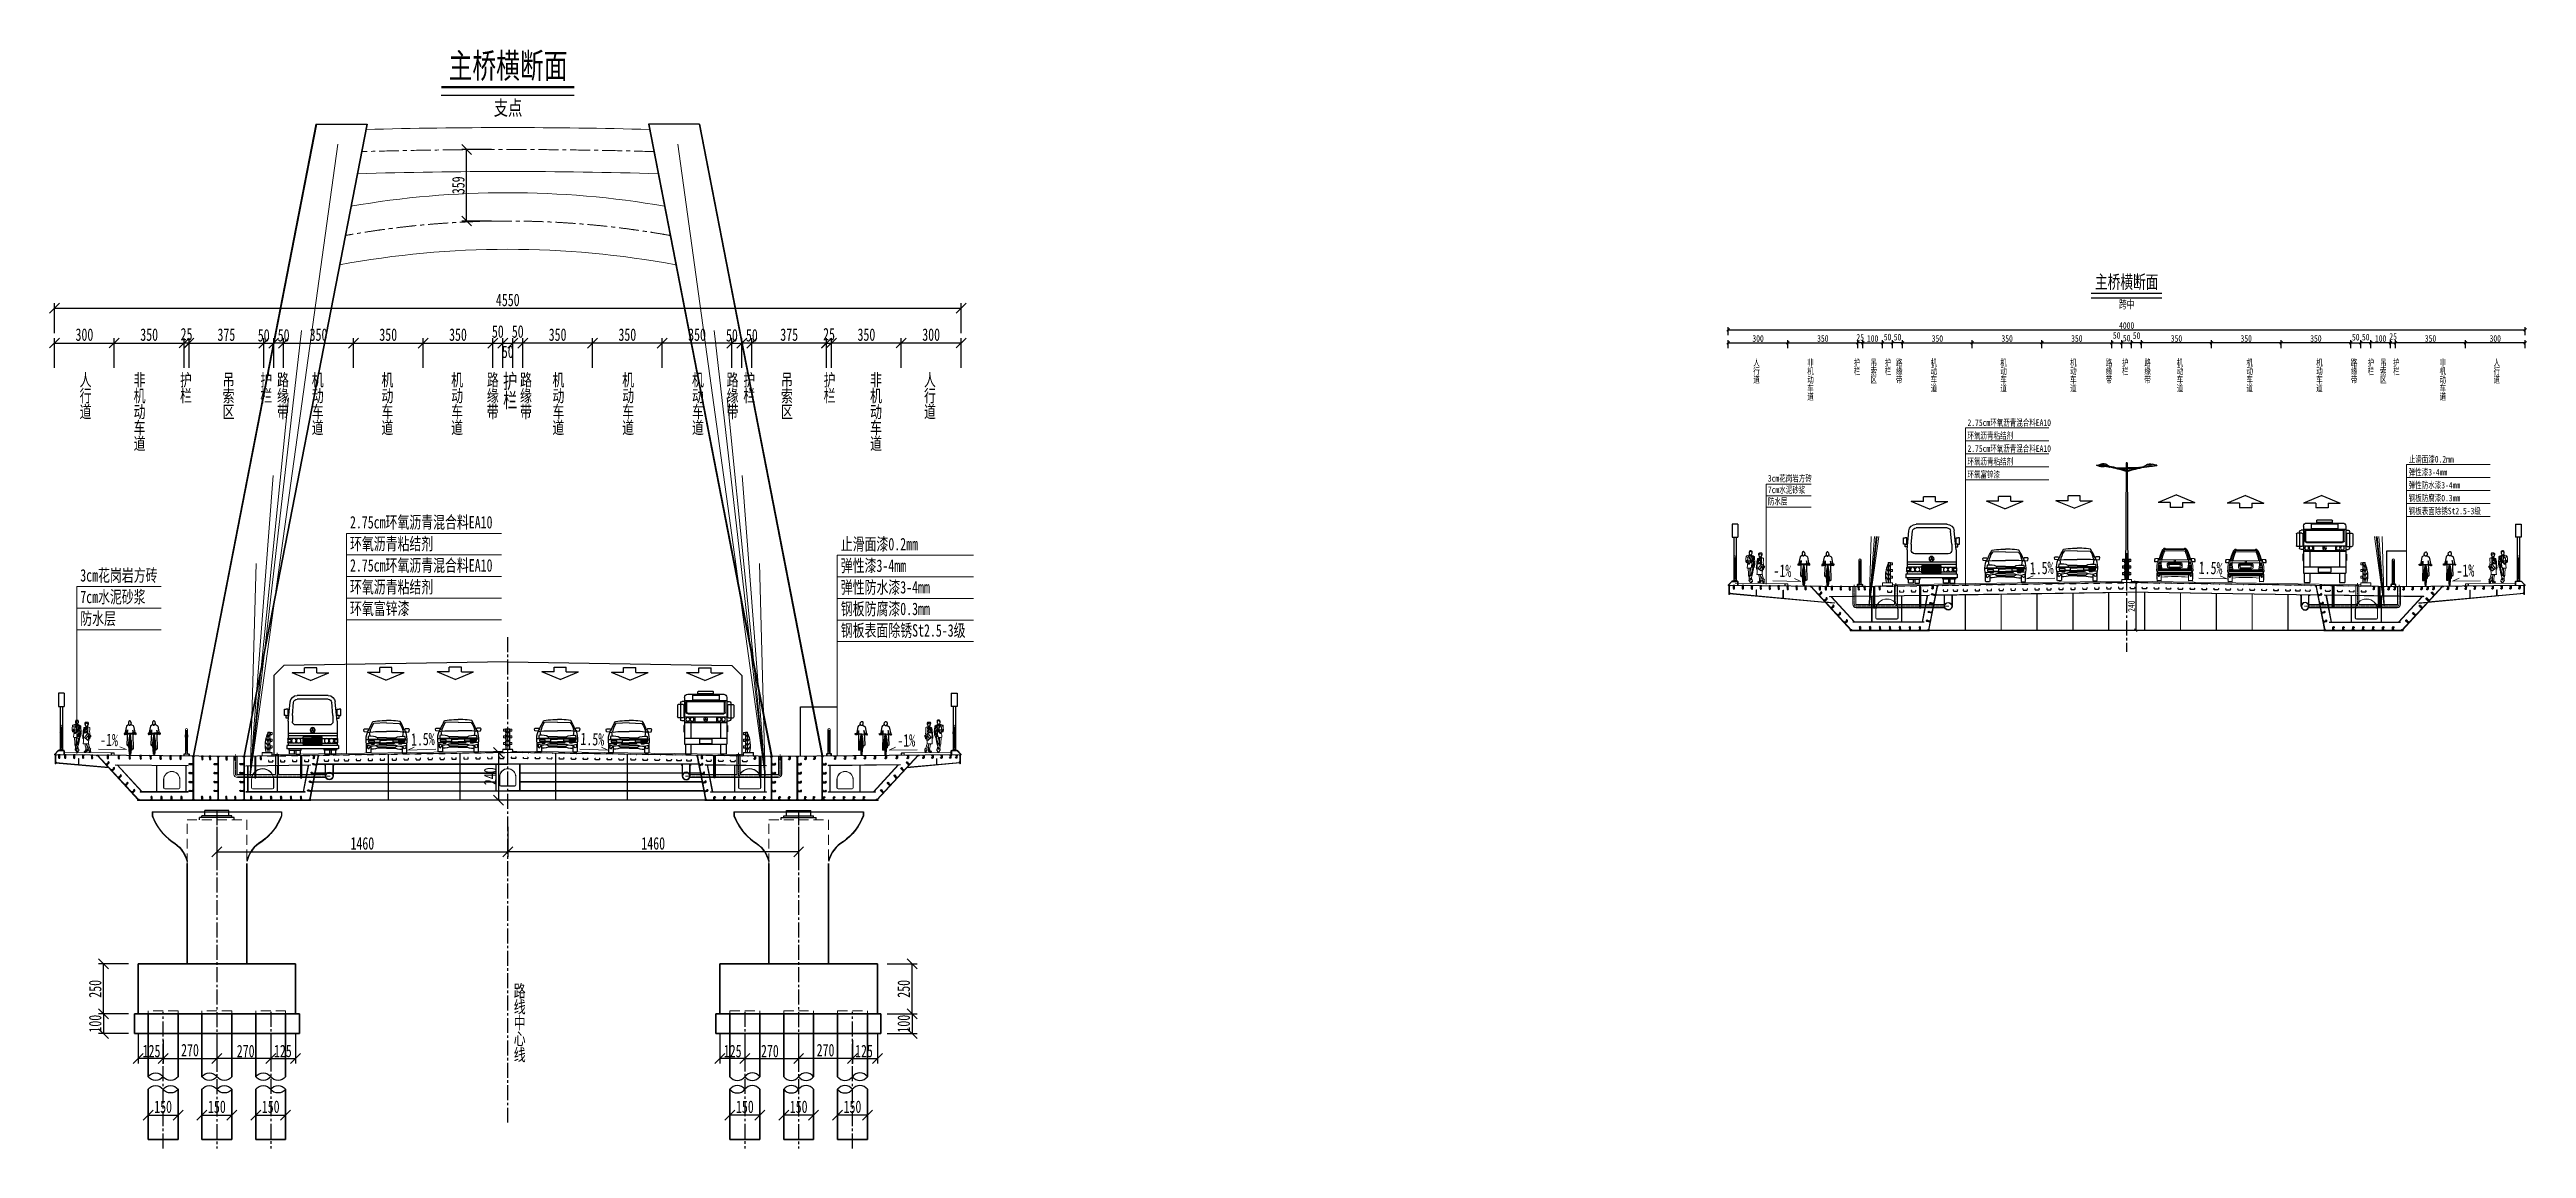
# Model space of a CAD drawing. Extents: x -2611510 to 1021013, y -44073 to 90887.
# Drawn here: x 735191 to 859513, y 21578 to 76747 of the extents above; entities that cross this region are included whole.
import ezdxf
from ezdxf.enums import TextEntityAlignment as Align

# ---------------------------------------------------------------- set-up
doc = ezdxf.new("R2010")
doc.units = 0
for name, pattern in [('ACAD_ISO08W100', [36, 24, -3, 6, -3]), ('CENTER', [2, 1.25, -0.25, 0.25, -0.25]), ('CENTER2', [1.125, 0.75, -0.125, 0.125, -0.125]), ('CONTINOUS', [0]), ('DASHED', [0.75, 0.5, -0.25])]:
    doc.linetypes.add(name, pattern=pattern)
doc.layers.get('Defpoints').update_dxf_attribs({"color": 8})
for name, color, linetype in [('.灯具', 3, 'Continuous'), ('Dim', 4, 'Continuous'), ('HZ', 2, 'Continuous'), ('H路灯', 7, 'Continuous'), ('PP-COM', 7, 'Continuous'), ('汽车', 150, 'Continuous'), ('车', 4, 'Continuous')]:
    doc.layers.add(name, color=color, linetype=linetype)
for name, color, linetype, lineweight in [('PEOPLE', 1, 'Continuous', 0), ('中心线', 2, 'CENTER', 15), ('文字', 7, 'Continuous', 15), ('标注', 3, 'Continuous', 18), ('短虚线', 3, 'DASHED', 15), ('粗线', 3, 'Continuous', 35), ('细实线', 7, 'Continuous', 15), ('钢板粗线', 1, 'Continuous', 25), ('钢板细线', 6, 'Continuous', 15)]:
    doc.layers.add(name, color=color, linetype=linetype, lineweight=lineweight)
doc.layers.add('辅助线', color=7, linetype='Continuous', lineweight=15, plot=False)
doc.styles.add('fs', font='', dxfattribs={"width": 0.7})
doc.styles.get("Standard").update_dxf_attribs({"font": '', "width": 0.7})
doc.styles.add('仿宋字', font='', dxfattribs={"width": 0.7})
doc.styles.get('fs').set_extended_font_data('仿宋_GB2312')
doc.styles.get('Standard').set_extended_font_data('仿宋_GB2312')
doc.styles.get('仿宋字').set_extended_font_data('仿宋_GB2312')
doc.dimstyles.new('250-1', dxfattribs={"dimscale": 250, "dimtxt": 2.5, "dimasz": 2, "dimexe": 1, "dimexo": 1, "dimgap": 0, "dimtad": 0, "dimdec": 0, "dimlfac": 0.1, "dimrnd": 0.1, "dimzin": 12, "dimdsep": 46, "dimtxsty": 'Standard', "dimblk": 'OBLIQUE', "dimcen": -1, "dimclrd": 4, "dimclre": 256, "dimclrt": 4, "dimadec": 4, "dimazin": 0, "dimtp": 2, "dimtm": 3, "dimtfac": 0.5, "dimtdec": 0, "dimtmove": 2, "dimatfit": 3, "dimldrblk": 'OBLIQUE', "dimfxl": 5, "dimfxlon": 1, "dimtvp": 0.7, "dimtolj": 1, "dimtzin": 12, "dimarcsym": 0})
doc.dimstyles.new('750', dxfattribs={"dimscale": 0, "dimtxt": 2.5, "dimasz": 1, "dimexe": 1, "dimexo": 1, "dimgap": 0, "dimtad": 0, "dimdec": 0, "dimlfac": 0.1, "dimrnd": 0.1, "dimzin": 12, "dimdsep": 46, "dimtxsty": '仿宋字', "dimblk": 'OBLIQUE', "dimcen": -1, "dimclrd": 256, "dimclre": 256, "dimclrt": 256, "dimadec": 4, "dimazin": 0, "dimtp": 2, "dimtm": 3, "dimtfac": 0.5, "dimtdec": 0, "dimtmove": 2, "dimatfit": 3, "dimldrblk": 'OBLIQUE', "dimfxl": 3, "dimfxlon": 1, "dimtvp": 0.7, "dimtolj": 1, "dimtzin": 12, "dimarcsym": 0})

msp = doc.modelspace()

# ---------------------------------------------------------------- texts
at = {"style": 'fs', "width": 0.7}
for height, p in [(1250, (758205.1, 75311.4)), (666.67, (839446.8, 64748.6))]:
    msp.add_text('主桥横断面', height=height, dxfattribs=at).set_placement(p, align=Align.CENTER)
at = {"layer": '标注', "color": 7, "style": 'fs', "width": 0.7}
for s, height, p in [('支点', 750, (758205.1, 73445.7)), ('跨中', 400, (839446.8, 63753.6))]:
    msp.add_text(s, height=height, rotation=359.999998, dxfattribs=at).set_placement(p, align=Align.CENTER)
for s, height, rotation, p in [('环氧沥青粘结剂', 333.33, 359.999998, (831457.1, 57199.5)), ('2.75cm环氧沥青混合料EA10', 333.333, 359.999998, (831457.1, 57849.5)), ('环氧沥青粘结剂', 333.33, 359.999998, (831457.1, 55899.5)), ('2.75cm环氧沥青混合料EA10', 333.333, 359.999998, (831457.1, 56549.5)), ('止滑面漆0.2mm', 333.33, 359.999998, (853605.4, 56012.5)), ('3cm花岗岩方砖', 333.12, 359.999997, (821439, 55053.4)), ('7cm水泥砂浆', 333.12, 359.999997, (821439, 54476)), ('环氧富锌漆', 333.33, 359.999998, (831457.1, 55249.5)), ('弹性漆3-4mm', 333.33, 359.999998, (853605.4, 55362.5)), ('弹性防水漆3-4mm', 333.33, 359.999998, (853605.4, 54712.5)), ('防水层', 333.12, 359.999997, (821439, 53898.6)), ('钢板防腐漆0.3mm', 333.33, 359.999998, (853605.4, 54062.5)), ('钢板表面除锈St2.5-3级', 333.333, 359.999998, (853605.4, 53412.5)), ('环氧沥青粘结剂', 625, 359.999998, (750271, 51621.3)), ('2.75cm环氧沥青混合料EA10', 625, 359.999998, (750271, 52704.7)), ('止滑面漆0.2mm', 625, 359.999998, (774906, 51606.2)), ('2.75cm环氧沥青混合料EA10', 625, 359.999998, (750271, 50538)), ('弹性漆3-4mm', 625, 359.999998, (774906, 50522.9)), ('1.5%%%', 625, 1.678985, (834594.7, 50393.6)), ('1.5%%%', 625, 358.321015, (843055.9, 50430)), ('3cm花岗岩方砖', 624.94, 359.999997, (736733.3, 50038.6)), ('环氧沥青粘结剂', 625, 359.999998, (750271, 49454.7)), ('弹性防水漆3-4mm', 625, 359.999998, (774906, 49439.5)), ('-1%%%', 625, 358.827359, (821715.7, 50283.3)), ('-1%%%', 625, 0.928051, (856006.8, 50276.1)), ('7cm水泥砂浆', 624.94, 359.999997, (736733.3, 48955.4)), ('防水层', 624.94, 359.999997, (736733.3, 47872.1)), ('环氧富锌漆', 625, 359.999998, (750271, 48371.3)), ('钢板防腐漆0.3mm', 625, 359.999998, (774906, 48356.2)), ('钢板表面除锈St2.5-3级', 625, 359.999998, (774906, 47272.9)), ('-1%%%', 625, 359.210104, (737726.9, 41787.1)), ('1.5%%%', 625, 1.678985, (753338.5, 41798.9)), ('1.5%%%', 625, 358.321015, (761832.9, 41834.4)), ('-1%%%', 625, 0.789896, (777746.7, 41749.3))]:
    msp.add_text(s, height=height, rotation=rotation, dxfattribs=at).set_placement(p)
at = {"layer": '标注', "color": 7, "line_spacing_factor": 0.768, "style": 'fs'}
for s, insert, char_height, attachment_point, rotation in [('人\\P行\\P道', (820705.9, 61195), 333.3, 1, 359.999998), ('非\\P机\\P动\\P车\\P道', (823415.2, 61195), 333.3, 1, 359.999998), ('护\\P栏', (825747.4, 61195), 333.3, 1, 359.999998), ('吊\\P索\\P区', (826585.3, 61195), 333.3, 1, 359.999998), ('护\\P栏', (827302.6, 61195), 333.3, 1, 359.999998), ('路\\P缘\\P带', (827865.9, 61195), 333.3, 1, 359.999998), ('机\\P动\\P车\\P道', (829606.9, 61195), 333.3, 1, 359.999998), ('机\\P动\\P车\\P道', (833106.9, 61195), 333.3, 1, 359.999998), ('机\\P动\\P车\\P道', (836606.9, 61195), 333.3, 1, 359.999998), ('路\\P缘\\P带', (838394.9, 61195), 333.3, 1, 359.999998), ('护\\P栏', (839209.7, 61195), 333.3, 1, 359.999998), ('路\\P缘\\P带', (840659.5, 61195), 333.3, 3, 0.000002), ('机\\P动\\P车\\P道', (842286.5, 61195), 333.3, 3, 0.000002), ('机\\P动\\P车\\P道', (845786.5, 61195), 333.3, 3, 0.000002), ('机\\P动\\P车\\P道', (849286.5, 61195), 333.3, 3, 0.000002), ('路\\P缘\\P带', (851027.5, 61195), 333.3, 3, 0.000002), ('护\\P栏', (851866.9, 61195), 333.3, 3, 0.000002), ('吊\\P索\\P区', (852492.2, 61195), 333.3, 3, 0.000002), ('护\\P栏', (853146, 61195), 333.3, 3, 0.000002), ('非\\P机\\P动\\P车\\P道', (855478.2, 61195), 333.3, 3, 0.000002), ('人\\P行\\P道', (858187.5, 61195), 333.3, 3, 0.000002), ('人\\P行\\P道', (736700, 60474.9), 625, 1, 359.999998), ('非\\P机\\P动\\P车\\P道', (739409.4, 60474.9), 625, 1, 359.999998), ('护\\P栏', (741741.5, 60474.9), 625, 1, 359.999998), ('吊\\P索\\P区', (743880.3, 60474.9), 625, 1, 359.999998), ('护\\P栏', (745770.6, 60474.9), 625, 1, 359.999998), ('路\\P缘\\P带', (746610, 60474.9), 625, 1, 359.999998), ('机\\P动\\P车\\P道', (748351.1, 60474.9), 625, 1, 359.999998), ('机\\P动\\P车\\P道', (751851.1, 60474.9), 625, 1, 359.999998), ('机\\P动\\P车\\P道', (755351.1, 60474.9), 625, 1, 359.999998), ('路\\P缘\\P带', (757139.1, 60474.9), 625, 1, 359.999998), ('护\\P栏', (757953.8, 60474.9), 750, 1, 359.999998), ('路\\P缘\\P带', (759403.6, 60474.9), 625, 3, 0.000002), ('机\\P动\\P车\\P道', (761030.6, 60474.9), 625, 3, 0.000002), ('机\\P动\\P车\\P道', (764530.6, 60474.9), 625, 3, 0.000002), ('机\\P动\\P车\\P道', (768030.6, 60474.9), 625, 3, 0.000002), ('路\\P缘\\P带', (769771.6, 60474.9), 625, 3, 0.000002), ('护\\P栏', (770611.1, 60474.9), 625, 3, 0.000002), ('吊\\P索\\P区', (772501.4, 60474.9), 625, 3, 0.000002), ('护\\P栏', (774640.2, 60474.9), 625, 3, 0.000002), ('非\\P机\\P动\\P车\\P道', (776972.3, 60474.9), 625, 3, 0.000002), ('人\\P行\\P道', (779681.6, 60474.9), 625, 3, 0.000002), ('路\\P线\\P中\\P心\\P线', (758491.3, 29797.4), 625, 1, 359.999998)]:
    msp.add_mtext(s, dxfattribs=dict(at, insert=insert, char_height=char_height, attachment_point=attachment_point, rotation=rotation))

# ---------------------------------------------------------------- blocks, each defined once
blk = doc.blocks.new('_Oblique')
at = {"color": 0, "linetype": 'ByBlock', "lineweight": -2}
blk.add_line((-0.5, -0.5), (0.5, 0.5), dxfattribs=at)
blk = doc.blocks.new('*D73')
at = {"layer": 'Defpoints', "color": 0, "transparency": 16777216}
for p in [(822447, 62018), (819447, 60194), (822447, 60194)]:
    blk.add_point(p, dxfattribs=at)
at = {"layer": 'Dim', "lineweight": -2, "transparency": 16777216}
for p, q in [((819447, 61751), (819447, 62151)), ((819447, 62018), (822447, 62018)), ((822447, 61751), (822447, 62151))]:
    blk.add_line(p, q, dxfattribs=at)
at = {"layer": 'Dim', "lineweight": -2, "transparency": 16777216, "xscale": 133.3333333333333, "yscale": 133.3333333333333, "zscale": 133.3333333333333, "rotation": 180}
blk.add_blockref('_Oblique', (819447, 62018), dxfattribs=at)
at = {"layer": 'Dim', "lineweight": -2, "transparency": 16777216, "xscale": 133.3333333333333, "yscale": 133.3333333333333, "zscale": 133.3333333333333}
blk.add_blockref('_Oblique', (822447, 62018), dxfattribs=at)
at = {"layer": 'Dim', "transparency": 16777216, "insert": (820947, 62240), "char_height": 333.3, "attachment_point": 5, "style": '仿宋字'}
blk.add_mtext('\\A1;300', dxfattribs=at)
blk = doc.blocks.new('*D74')
at = {"layer": 'Defpoints', "color": 0, "transparency": 16777216}
for p in [(838697, 62017), (835197, 60194), (838697, 60194)]:
    blk.add_point(p, dxfattribs=at)
at = {"layer": 'Dim', "lineweight": -2, "transparency": 16777216}
for p, q in [((835197, 61750), (835197, 62150)), ((835197, 62017), (838697, 62017)), ((838697, 61750), (838697, 62150))]:
    blk.add_line(p, q, dxfattribs=at)
at = {"layer": 'Dim', "lineweight": -2, "transparency": 16777216, "xscale": 133.3333333333333, "yscale": 133.3333333333333, "zscale": 133.3333333333333, "rotation": 180}
blk.add_blockref('_Oblique', (835197, 62017), dxfattribs=at)
at = {"layer": 'Dim', "lineweight": -2, "transparency": 16777216, "xscale": 133.3333333333333, "yscale": 133.3333333333333, "zscale": 133.3333333333333}
blk.add_blockref('_Oblique', (838697, 62017), dxfattribs=at)
at = {"layer": 'Dim', "transparency": 16777216, "insert": (836947, 62239), "char_height": 333.3, "attachment_point": 5, "style": '仿宋字'}
blk.add_mtext('\\A1;350', dxfattribs=at)
blk = doc.blocks.new('*D75')
at = {"layer": 'Defpoints', "color": 0, "transparency": 16777216}
for p in [(825947, 62018), (822447, 60194), (825947, 60194)]:
    blk.add_point(p, dxfattribs=at)
at = {"layer": 'Dim', "lineweight": -2, "transparency": 16777216}
for p, q in [((822447, 61751), (822447, 62151)), ((822447, 62018), (825947, 62018)), ((825947, 61751), (825947, 62151))]:
    blk.add_line(p, q, dxfattribs=at)
at = {"layer": 'Dim', "lineweight": -2, "transparency": 16777216, "xscale": 133.3333333333333, "yscale": 133.3333333333333, "zscale": 133.3333333333333, "rotation": 180}
blk.add_blockref('_Oblique', (822447, 62018), dxfattribs=at)
at = {"layer": 'Dim', "lineweight": -2, "transparency": 16777216, "xscale": 133.3333333333333, "yscale": 133.3333333333333, "zscale": 133.3333333333333}
blk.add_blockref('_Oblique', (825947, 62018), dxfattribs=at)
at = {"layer": 'Dim', "transparency": 16777216, "insert": (824197, 62240), "char_height": 333.3, "attachment_point": 5, "style": '仿宋字'}
blk.add_mtext('\\A1;350', dxfattribs=at)
blk = doc.blocks.new('*D76')
at = {"layer": 'Defpoints', "color": 0, "transparency": 16777216}
for p in [(839697, 62016), (839197, 60194), (839697, 60194)]:
    blk.add_point(p, dxfattribs=at)
at = {"layer": 'Dim', "lineweight": -2, "transparency": 16777216}
for p, q in [((839197, 61749), (839197, 62149)), ((839197, 62016), (839697, 62016)), ((839697, 61749), (839697, 62149))]:
    blk.add_line(p, q, dxfattribs=at)
at = {"layer": 'Dim', "lineweight": -2, "transparency": 16777216, "xscale": 133.3333333333333, "yscale": 133.3333333333333, "zscale": 133.3333333333333, "rotation": 180}
blk.add_blockref('_Oblique', (839197, 62016), dxfattribs=at)
at = {"layer": 'Dim', "lineweight": -2, "transparency": 16777216, "xscale": 133.3333333333333, "yscale": 133.3333333333333, "zscale": 133.3333333333333}
blk.add_blockref('_Oblique', (839697, 62016), dxfattribs=at)
at = {"layer": 'Dim', "transparency": 16777216, "insert": (839447, 62258), "char_height": 333.3, "attachment_point": 5, "style": '仿宋字'}
blk.add_mtext('\\A1;50', dxfattribs=at)
blk = doc.blocks.new('*D77')
at = {"layer": 'Defpoints', "color": 0, "transparency": 16777216}
for p in [(835197, 62017), (831697, 60194), (835197, 60194)]:
    blk.add_point(p, dxfattribs=at)
at = {"layer": 'Dim', "lineweight": -2, "transparency": 16777216}
for p, q in [((831697, 61750), (831697, 62150)), ((831697, 62017), (835197, 62017)), ((835197, 61750), (835197, 62150))]:
    blk.add_line(p, q, dxfattribs=at)
at = {"layer": 'Dim', "lineweight": -2, "transparency": 16777216, "xscale": 133.3333333333333, "yscale": 133.3333333333333, "zscale": 133.3333333333333, "rotation": 180}
blk.add_blockref('_Oblique', (831697, 62017), dxfattribs=at)
at = {"layer": 'Dim', "lineweight": -2, "transparency": 16777216, "xscale": 133.3333333333333, "yscale": 133.3333333333333, "zscale": 133.3333333333333}
blk.add_blockref('_Oblique', (835197, 62017), dxfattribs=at)
at = {"layer": 'Dim', "transparency": 16777216, "insert": (833447, 62239), "char_height": 333.3, "attachment_point": 5, "style": '仿宋字'}
blk.add_mtext('\\A1;350', dxfattribs=at)
blk = doc.blocks.new('*D78')
at = {"layer": 'Defpoints', "color": 0, "transparency": 16777216}
for p in [(831697, 62017), (828197, 60194), (831697, 60194)]:
    blk.add_point(p, dxfattribs=at)
at = {"layer": 'Dim', "lineweight": -2, "transparency": 16777216}
for p, q in [((828197, 61750), (828197, 62150)), ((828197, 62017), (831697, 62017)), ((831697, 61750), (831697, 62150))]:
    blk.add_line(p, q, dxfattribs=at)
at = {"layer": 'Dim', "lineweight": -2, "transparency": 16777216, "xscale": 133.3333333333333, "yscale": 133.3333333333333, "zscale": 133.3333333333333, "rotation": 180}
blk.add_blockref('_Oblique', (828197, 62017), dxfattribs=at)
at = {"layer": 'Dim', "lineweight": -2, "transparency": 16777216, "xscale": 133.3333333333333, "yscale": 133.3333333333333, "zscale": 133.3333333333333}
blk.add_blockref('_Oblique', (831697, 62017), dxfattribs=at)
at = {"layer": 'Dim', "transparency": 16777216, "insert": (829947, 62239), "char_height": 333.3, "attachment_point": 5, "style": '仿宋字'}
blk.add_mtext('\\A1;350', dxfattribs=at)
blk = doc.blocks.new('*D79')
at = {"layer": 'Defpoints', "color": 0, "transparency": 16777216}
for p in [(827197, 62017), (826197, 60194), (827197, 60194)]:
    blk.add_point(p, dxfattribs=at)
at = {"layer": 'Dim', "lineweight": -2, "transparency": 16777216}
for p, q in [((826197, 61750), (826197, 62150)), ((826197, 62017), (827197, 62017)), ((827197, 61750), (827197, 62150))]:
    blk.add_line(p, q, dxfattribs=at)
at = {"layer": 'Dim', "lineweight": -2, "transparency": 16777216, "xscale": 133.3333333333333, "yscale": 133.3333333333333, "zscale": 133.3333333333333, "rotation": 180}
blk.add_blockref('_Oblique', (826197, 62017), dxfattribs=at)
at = {"layer": 'Dim', "lineweight": -2, "transparency": 16777216, "xscale": 133.3333333333333, "yscale": 133.3333333333333, "zscale": 133.3333333333333}
blk.add_blockref('_Oblique', (827197, 62017), dxfattribs=at)
at = {"layer": 'Dim', "transparency": 16777216, "insert": (826697, 62239), "char_height": 333.3, "attachment_point": 5, "style": '仿宋字'}
blk.add_mtext('\\A1;100', dxfattribs=at)
blk = doc.blocks.new('*D80')
at = {"layer": 'Defpoints', "color": 0, "transparency": 16777216}
for p in [(840197, 62017), (840197, 60194), (843697, 60194)]:
    blk.add_point(p, dxfattribs=at)
at = {"layer": 'Dim', "lineweight": -2, "transparency": 16777216}
for p, q in [((840197, 61750), (840197, 62150)), ((843697, 62017), (840197, 62017)), ((843697, 61750), (843697, 62150))]:
    blk.add_line(p, q, dxfattribs=at)
at = {"layer": 'Dim', "lineweight": -2, "transparency": 16777216, "xscale": 133.3333333333333, "yscale": 133.3333333333333, "zscale": 133.3333333333333, "rotation": 180}
blk.add_blockref('_Oblique', (840197, 62017), dxfattribs=at)
at = {"layer": 'Dim', "lineweight": -2, "transparency": 16777216, "xscale": 133.3333333333333, "yscale": 133.3333333333333, "zscale": 133.3333333333333}
blk.add_blockref('_Oblique', (843697, 62017), dxfattribs=at)
at = {"layer": 'Dim', "transparency": 16777216, "insert": (841947, 62239), "char_height": 333.3, "attachment_point": 5, "style": '仿宋字'}
blk.add_mtext('\\A1;350', dxfattribs=at)
blk = doc.blocks.new('*D81')
at = {"layer": 'Defpoints', "color": 0, "transparency": 16777216}
for p in [(843697, 62017), (843697, 60194), (847197, 60194)]:
    blk.add_point(p, dxfattribs=at)
at = {"layer": 'Dim', "lineweight": -2, "transparency": 16777216}
for p, q in [((843697, 61750), (843697, 62150)), ((847197, 62017), (843697, 62017)), ((847197, 61750), (847197, 62150))]:
    blk.add_line(p, q, dxfattribs=at)
at = {"layer": 'Dim', "lineweight": -2, "transparency": 16777216, "xscale": 133.3333333333333, "yscale": 133.3333333333333, "zscale": 133.3333333333333, "rotation": 180}
blk.add_blockref('_Oblique', (843697, 62017), dxfattribs=at)
at = {"layer": 'Dim', "lineweight": -2, "transparency": 16777216, "xscale": 133.3333333333333, "yscale": 133.3333333333333, "zscale": 133.3333333333333}
blk.add_blockref('_Oblique', (847197, 62017), dxfattribs=at)
at = {"layer": 'Dim', "transparency": 16777216, "insert": (845447, 62239), "char_height": 333.3, "attachment_point": 5, "style": '仿宋字'}
blk.add_mtext('\\A1;350', dxfattribs=at)
blk = doc.blocks.new('*D82')
at = {"layer": 'Defpoints', "color": 0, "transparency": 16777216}
for p in [(827697, 62017), (827197, 60194), (827697, 60194)]:
    blk.add_point(p, dxfattribs=at)
at = {"layer": 'Dim', "lineweight": -2, "transparency": 16777216}
for p, q in [((827197, 61750), (827197, 62150)), ((827197, 62017), (827697, 62017)), ((827697, 61750), (827697, 62150))]:
    blk.add_line(p, q, dxfattribs=at)
at = {"layer": 'Dim', "lineweight": -2, "transparency": 16777216, "xscale": 133.3333333333333, "yscale": 133.3333333333333, "zscale": 133.3333333333333, "rotation": 180}
blk.add_blockref('_Oblique', (827197, 62017), dxfattribs=at)
at = {"layer": 'Dim', "lineweight": -2, "transparency": 16777216, "xscale": 133.3333333333333, "yscale": 133.3333333333333, "zscale": 133.3333333333333}
blk.add_blockref('_Oblique', (827697, 62017), dxfattribs=at)
at = {"layer": 'Dim', "transparency": 16777216, "insert": (827447, 62311), "char_height": 333.3, "attachment_point": 5, "style": '仿宋字'}
blk.add_mtext('\\A1;50', dxfattribs=at)
blk = doc.blocks.new('*D83')
at = {"layer": 'Defpoints', "color": 0, "transparency": 16777216}
for p in [(859447, 62668), (819447, 59228), (859447, 59228)]:
    blk.add_point(p, dxfattribs=at)
at = {"layer": 'Dim', "lineweight": -2, "transparency": 16777216}
for p, q in [((819447, 62401), (819447, 62801)), ((819447, 62668), (859447, 62668)), ((859447, 62401), (859447, 62801))]:
    blk.add_line(p, q, dxfattribs=at)
at = {"layer": 'Dim', "lineweight": -2, "transparency": 16777216, "xscale": 133.3333333333333, "yscale": 133.3333333333333, "zscale": 133.3333333333333, "rotation": 180}
blk.add_blockref('_Oblique', (819447, 62668), dxfattribs=at)
at = {"layer": 'Dim', "lineweight": -2, "transparency": 16777216, "xscale": 133.3333333333333, "yscale": 133.3333333333333, "zscale": 133.3333333333333}
blk.add_blockref('_Oblique', (859447, 62668), dxfattribs=at)
at = {"layer": 'Dim', "transparency": 16777216, "insert": (839447, 62889), "char_height": 333.3, "attachment_point": 5, "style": '仿宋字'}
blk.add_mtext('\\A1;4000', dxfattribs=at)
blk = doc.blocks.new('*D84')
at = {"layer": 'Defpoints', "color": 0, "transparency": 16777216}
for p in [(825947, 62018), (825947, 60194), (826197, 60194)]:
    blk.add_point(p, dxfattribs=at)
at = {"layer": 'Dim', "lineweight": -2, "transparency": 16777216}
for p, q in [((825947, 61751), (825947, 62151)), ((826197, 62018), (825947, 62018)), ((826197, 61751), (826197, 62151))]:
    blk.add_line(p, q, dxfattribs=at)
at = {"layer": 'Dim', "lineweight": -2, "transparency": 16777216, "xscale": 133.3333333333333, "yscale": 133.3333333333333, "zscale": 133.3333333333333, "rotation": 180}
blk.add_blockref('_Oblique', (825947, 62018), dxfattribs=at)
at = {"layer": 'Dim', "lineweight": -2, "transparency": 16777216, "xscale": 133.3333333333333, "yscale": 133.3333333333333, "zscale": 133.3333333333333}
blk.add_blockref('_Oblique', (826197, 62018), dxfattribs=at)
at = {"layer": 'Dim', "transparency": 16777216, "insert": (826072, 62294), "char_height": 333.3, "attachment_point": 5, "style": '仿宋字'}
blk.add_mtext('\\A1;25', dxfattribs=at)
blk = doc.blocks.new('*D85')
at = {"layer": 'Defpoints', "color": 0, "transparency": 16777216}
for p in [(847197, 62017), (847197, 60194), (850697, 60194)]:
    blk.add_point(p, dxfattribs=at)
at = {"layer": 'Dim', "lineweight": -2, "transparency": 16777216}
for p, q in [((847197, 61750), (847197, 62150)), ((850697, 62017), (847197, 62017)), ((850697, 61750), (850697, 62150))]:
    blk.add_line(p, q, dxfattribs=at)
at = {"layer": 'Dim', "lineweight": -2, "transparency": 16777216, "xscale": 133.3333333333333, "yscale": 133.3333333333333, "zscale": 133.3333333333333, "rotation": 180}
blk.add_blockref('_Oblique', (847197, 62017), dxfattribs=at)
at = {"layer": 'Dim', "lineweight": -2, "transparency": 16777216, "xscale": 133.3333333333333, "yscale": 133.3333333333333, "zscale": 133.3333333333333}
blk.add_blockref('_Oblique', (850697, 62017), dxfattribs=at)
at = {"layer": 'Dim', "transparency": 16777216, "insert": (848947, 62239), "char_height": 333.3, "attachment_point": 5, "style": '仿宋字'}
blk.add_mtext('\\A1;350', dxfattribs=at)
blk = doc.blocks.new('*D86')
at = {"layer": 'Defpoints', "color": 0, "transparency": 16777216}
for p in [(856447, 62018), (856447, 60194), (859447, 60194)]:
    blk.add_point(p, dxfattribs=at)
at = {"layer": 'Dim', "lineweight": -2, "transparency": 16777216}
for p, q in [((856447, 61751), (856447, 62151)), ((859447, 62018), (856447, 62018)), ((859447, 61751), (859447, 62151))]:
    blk.add_line(p, q, dxfattribs=at)
at = {"layer": 'Dim', "lineweight": -2, "transparency": 16777216, "xscale": 133.3333333333333, "yscale": 133.3333333333333, "zscale": 133.3333333333333, "rotation": 180}
blk.add_blockref('_Oblique', (856447, 62018), dxfattribs=at)
at = {"layer": 'Dim', "lineweight": -2, "transparency": 16777216, "xscale": 133.3333333333333, "yscale": 133.3333333333333, "zscale": 133.3333333333333}
blk.add_blockref('_Oblique', (859447, 62018), dxfattribs=at)
at = {"layer": 'Dim', "transparency": 16777216, "insert": (857947, 62240), "char_height": 333.3, "attachment_point": 5, "style": '仿宋字'}
blk.add_mtext('\\A1;300', dxfattribs=at)
blk = doc.blocks.new('*D87')
at = {"layer": 'Defpoints', "color": 0, "transparency": 16777216}
for p in [(852947, 62018), (852947, 60194), (856447, 60194)]:
    blk.add_point(p, dxfattribs=at)
at = {"layer": 'Dim', "lineweight": -2, "transparency": 16777216}
for p, q in [((852947, 61751), (852947, 62151)), ((856447, 62018), (852947, 62018)), ((856447, 61751), (856447, 62151))]:
    blk.add_line(p, q, dxfattribs=at)
at = {"layer": 'Dim', "lineweight": -2, "transparency": 16777216, "xscale": 133.3333333333333, "yscale": 133.3333333333333, "zscale": 133.3333333333333, "rotation": 180}
blk.add_blockref('_Oblique', (852947, 62018), dxfattribs=at)
at = {"layer": 'Dim', "lineweight": -2, "transparency": 16777216, "xscale": 133.3333333333333, "yscale": 133.3333333333333, "zscale": 133.3333333333333}
blk.add_blockref('_Oblique', (856447, 62018), dxfattribs=at)
at = {"layer": 'Dim', "transparency": 16777216, "insert": (854697, 62240), "char_height": 333.3, "attachment_point": 5, "style": '仿宋字'}
blk.add_mtext('\\A1;350', dxfattribs=at)
blk = doc.blocks.new('*D88')
at = {"layer": 'Defpoints', "color": 0, "transparency": 16777216}
for p in [(851697, 62017), (851697, 60194), (852697, 60194)]:
    blk.add_point(p, dxfattribs=at)
at = {"layer": 'Dim', "lineweight": -2, "transparency": 16777216}
for p, q in [((851697, 61750), (851697, 62150)), ((852697, 62017), (851697, 62017)), ((852697, 61750), (852697, 62150))]:
    blk.add_line(p, q, dxfattribs=at)
at = {"layer": 'Dim', "lineweight": -2, "transparency": 16777216, "xscale": 133.3333333333333, "yscale": 133.3333333333333, "zscale": 133.3333333333333, "rotation": 180}
blk.add_blockref('_Oblique', (851697, 62017), dxfattribs=at)
at = {"layer": 'Dim', "lineweight": -2, "transparency": 16777216, "xscale": 133.3333333333333, "yscale": 133.3333333333333, "zscale": 133.3333333333333}
blk.add_blockref('_Oblique', (852697, 62017), dxfattribs=at)
at = {"layer": 'Dim', "transparency": 16777216, "insert": (852197, 62239), "char_height": 333.3, "attachment_point": 5, "style": '仿宋字'}
blk.add_mtext('\\A1;100', dxfattribs=at)
blk = doc.blocks.new('*D89')
at = {"layer": 'Defpoints', "color": 0, "transparency": 16777216}
for p in [(839197, 62016), (838697, 60194), (839197, 60194)]:
    blk.add_point(p, dxfattribs=at)
at = {"layer": 'Dim', "lineweight": -2, "transparency": 16777216}
for p, q in [((838697, 61749), (838697, 62149)), ((838697, 62016), (839197, 62016)), ((839197, 61749), (839197, 62149))]:
    blk.add_line(p, q, dxfattribs=at)
at = {"layer": 'Dim', "lineweight": -2, "transparency": 16777216, "xscale": 133.3333333333333, "yscale": 133.3333333333333, "zscale": 133.3333333333333, "rotation": 180}
blk.add_blockref('_Oblique', (838697, 62016), dxfattribs=at)
at = {"layer": 'Dim', "lineweight": -2, "transparency": 16777216, "xscale": 133.3333333333333, "yscale": 133.3333333333333, "zscale": 133.3333333333333}
blk.add_blockref('_Oblique', (839197, 62016), dxfattribs=at)
at = {"layer": 'Dim', "transparency": 16777216, "insert": (838947, 62394), "char_height": 333.3, "attachment_point": 5, "style": '仿宋字'}
blk.add_mtext('\\A1;50', dxfattribs=at)
blk = doc.blocks.new('*D90')
at = {"layer": 'Defpoints', "color": 0, "transparency": 16777216}
for p in [(839697, 62016), (839697, 60194), (840197, 60194)]:
    blk.add_point(p, dxfattribs=at)
at = {"layer": 'Dim', "lineweight": -2, "transparency": 16777216}
for p, q in [((839697, 61749), (839697, 62149)), ((840197, 62016), (839697, 62016)), ((840197, 61749), (840197, 62149))]:
    blk.add_line(p, q, dxfattribs=at)
at = {"layer": 'Dim', "lineweight": -2, "transparency": 16777216, "xscale": 133.3333333333333, "yscale": 133.3333333333333, "zscale": 133.3333333333333, "rotation": 180}
blk.add_blockref('_Oblique', (839697, 62016), dxfattribs=at)
at = {"layer": 'Dim', "lineweight": -2, "transparency": 16777216, "xscale": 133.3333333333333, "yscale": 133.3333333333333, "zscale": 133.3333333333333}
blk.add_blockref('_Oblique', (840197, 62016), dxfattribs=at)
at = {"layer": 'Dim', "transparency": 16777216, "insert": (839947, 62387), "char_height": 333.3, "attachment_point": 5, "style": '仿宋字'}
blk.add_mtext('\\A1;50', dxfattribs=at)
blk = doc.blocks.new('*D91')
at = {"layer": 'Defpoints', "color": 0, "transparency": 16777216}
for p in [(827697, 62017), (827697, 60194), (828197, 60194)]:
    blk.add_point(p, dxfattribs=at)
at = {"layer": 'Dim', "lineweight": -2, "transparency": 16777216}
for p, q in [((827697, 61750), (827697, 62150)), ((828197, 62017), (827697, 62017)), ((828197, 61750), (828197, 62150))]:
    blk.add_line(p, q, dxfattribs=at)
at = {"layer": 'Dim', "lineweight": -2, "transparency": 16777216, "xscale": 133.3333333333333, "yscale": 133.3333333333333, "zscale": 133.3333333333333, "rotation": 180}
blk.add_blockref('_Oblique', (827697, 62017), dxfattribs=at)
at = {"layer": 'Dim', "lineweight": -2, "transparency": 16777216, "xscale": 133.3333333333333, "yscale": 133.3333333333333, "zscale": 133.3333333333333}
blk.add_blockref('_Oblique', (828197, 62017), dxfattribs=at)
at = {"layer": 'Dim', "transparency": 16777216, "insert": (827947, 62306), "char_height": 333.3, "attachment_point": 5, "style": '仿宋字'}
blk.add_mtext('\\A1;50', dxfattribs=at)
blk = doc.blocks.new('*D92')
at = {"layer": 'Defpoints', "color": 0, "transparency": 16777216}
for p in [(851197, 62017), (851197, 60194), (851697, 60194)]:
    blk.add_point(p, dxfattribs=at)
at = {"layer": 'Dim', "lineweight": -2, "transparency": 16777216}
for p, q in [((851197, 61750), (851197, 62150)), ((851697, 62017), (851197, 62017)), ((851697, 61750), (851697, 62150))]:
    blk.add_line(p, q, dxfattribs=at)
at = {"layer": 'Dim', "lineweight": -2, "transparency": 16777216, "xscale": 133.3333333333333, "yscale": 133.3333333333333, "zscale": 133.3333333333333, "rotation": 180}
blk.add_blockref('_Oblique', (851197, 62017), dxfattribs=at)
at = {"layer": 'Dim', "lineweight": -2, "transparency": 16777216, "xscale": 133.3333333333333, "yscale": 133.3333333333333, "zscale": 133.3333333333333}
blk.add_blockref('_Oblique', (851697, 62017), dxfattribs=at)
at = {"layer": 'Dim', "transparency": 16777216, "insert": (851447, 62308), "char_height": 333.3, "attachment_point": 5, "style": '仿宋字'}
blk.add_mtext('\\A1;50', dxfattribs=at)
blk = doc.blocks.new('*D93')
at = {"layer": 'Defpoints', "color": 0, "transparency": 16777216}
for p in [(851197, 62017), (850697, 60194), (851197, 60194)]:
    blk.add_point(p, dxfattribs=at)
at = {"layer": 'Dim', "lineweight": -2, "transparency": 16777216}
for p, q in [((850697, 61750), (850697, 62150)), ((850697, 62017), (851197, 62017)), ((851197, 61750), (851197, 62150))]:
    blk.add_line(p, q, dxfattribs=at)
at = {"layer": 'Dim', "lineweight": -2, "transparency": 16777216, "xscale": 133.3333333333333, "yscale": 133.3333333333333, "zscale": 133.3333333333333, "rotation": 180}
blk.add_blockref('_Oblique', (850697, 62017), dxfattribs=at)
at = {"layer": 'Dim', "lineweight": -2, "transparency": 16777216, "xscale": 133.3333333333333, "yscale": 133.3333333333333, "zscale": 133.3333333333333}
blk.add_blockref('_Oblique', (851197, 62017), dxfattribs=at)
at = {"layer": 'Dim', "transparency": 16777216, "insert": (850947, 62303), "char_height": 333.3, "attachment_point": 5, "style": '仿宋字'}
blk.add_mtext('\\A1;50', dxfattribs=at)
blk = doc.blocks.new('*D94')
at = {"layer": 'Defpoints', "color": 0, "transparency": 16777216}
for p in [(852947, 62018), (852697, 60194), (852947, 60194)]:
    blk.add_point(p, dxfattribs=at)
at = {"layer": 'Dim', "lineweight": -2, "transparency": 16777216}
for p, q in [((852697, 61751), (852697, 62151)), ((852697, 62018), (852947, 62018)), ((852947, 61751), (852947, 62151))]:
    blk.add_line(p, q, dxfattribs=at)
at = {"layer": 'Dim', "lineweight": -2, "transparency": 16777216, "xscale": 133.3333333333333, "yscale": 133.3333333333333, "zscale": 133.3333333333333, "rotation": 180}
blk.add_blockref('_Oblique', (852697, 62018), dxfattribs=at)
at = {"layer": 'Dim', "lineweight": -2, "transparency": 16777216, "xscale": 133.3333333333333, "yscale": 133.3333333333333, "zscale": 133.3333333333333}
blk.add_blockref('_Oblique', (852947, 62018), dxfattribs=at)
at = {"layer": 'Dim', "transparency": 16777216, "insert": (852822, 62342), "char_height": 333.3, "attachment_point": 5, "style": '仿宋字'}
blk.add_mtext('\\A1;25', dxfattribs=at)
blk = doc.blocks.new('hghgh')
at = {"color": 7, "linetype": 'Continuous'}
for p, q in [((3037.32, 64.82), (3037.79, 69.63)), ((3038.37, 66.27), (3038.69, 69.55)), ((3039.59, 71.26), (3047.35, 71.26)), ((3039.59, 70.36), (3047.35, 70.36)), ((3048.56, 66.27), (3048.24, 69.55)), ((3049.61, 64.82), (3049.14, 69.63)), ((3036.42, 66.23), (3036.42, 67.86)), ((3036.42, 67.86), (3036.85, 67.86)), ((3036.85, 66.23), (3036.42, 66.23)), ((3037.28, 67.86), (3036.85, 67.86)), ((3036.85, 66.23), (3037.28, 66.23)), ((3036.85, 65.58), (3036.85, 66.23)), ((3037.4, 65.58), (3036.85, 65.58)), ((3037.28, 66.23), (3037.28, 67.86)), ((3037.32, 64.82), (3037.32, 60.48)), ((3039.27, 63.87), (3047.66, 63.87)), ((3049.54, 65.58), (3050.09, 65.58)), ((3049.61, 64.82), (3049.61, 60.48)), ((3049.65, 66.23), (3049.65, 67.86)), ((3049.65, 67.86), (3050.09, 67.86)), ((3050.09, 66.23), (3049.65, 66.23)), ((3050.52, 67.86), (3050.09, 67.86)), ((3050.09, 65.58), (3050.09, 66.23)), ((3050.09, 66.23), (3050.52, 66.23)), ((3050.52, 66.23), (3050.52, 67.86)), ((3037.02, 58.75), (3049.92, 58.75)), ((3037.02, 58.75), (3037.02, 57.84)), ((3037.02, 57.84), (3049.92, 57.84)), ((3037.2, 60.31), (3037.2, 59.47)), ((3037.32, 61.76), (3049.61, 61.76)), ((3037.32, 61.16), (3049.61, 61.16)), ((3037.32, 59.3), (3037.32, 58.75)), ((3037.46, 57.84), (3037.46, 57.51)), ((3037.46, 57.51), (3040.62, 57.51)), ((3037.65, 56.51), (3037.65, 57.51)), ((3038.84, 56.51), (3037.65, 56.51)), ((3037.96, 60.25), (3037.96, 59.53)), ((3038.08, 60.25), (3038.08, 59.53)), ((3038.84, 57.51), (3038.84, 56.51)), ((3039.24, 57.51), (3039.24, 56.51)), ((3039.24, 56.51), (3040.44, 56.51)), ((3040.44, 56.51), (3040.44, 57.51)), ((3040.62, 57.51), (3040.62, 57.84)), ((3041.06, 60.86), (3045.88, 60.86)), ((3041.06, 60.55), (3043.35, 60.55)), ((3041.06, 60.25), (3043.35, 60.25)), ((3041.06, 59.95), (3043.35, 59.95)), ((3041.06, 59.65), (3043.35, 59.65)), ((3041.06, 59.35), (3043.35, 59.35)), ((3041.06, 59.05), (3045.88, 59.05)), ((3045.88, 60.55), (3043.59, 60.55)), ((3045.88, 60.25), (3043.59, 60.25)), ((3045.88, 59.95), (3043.59, 59.95)), ((3045.88, 59.65), (3043.59, 59.65)), ((3045.88, 59.35), (3043.59, 59.35)), ((3046.31, 57.51), (3046.31, 57.84)), ((3049.48, 57.51), (3046.31, 57.51)), ((3046.5, 56.51), (3046.5, 57.51)), ((3047.7, 56.51), (3046.5, 56.51)), ((3047.7, 57.51), (3047.7, 56.51)), ((3048.09, 57.51), (3048.09, 56.51)), ((3048.09, 56.51), (3049.29, 56.51)), ((3048.85, 60.25), (3048.85, 59.53)), ((3048.97, 60.25), (3048.97, 59.53)), ((3049.29, 56.51), (3049.29, 57.51)), ((3049.48, 57.84), (3049.48, 57.51)), ((3049.61, 59.3), (3049.61, 58.75)), ((3049.73, 60.31), (3049.73, 59.47)), ((3049.92, 58.75), (3049.92, 57.84))]:
    blk.add_line(p, q, dxfattribs=at)
at = {"color": 7}
for p, q in [((3038.37, 66.27), (3038.37, 64.77)), ((3048.56, 66.27), (3048.56, 64.77)), ((3038.08, 60.25), (3037.2, 60.25)), ((3038.08, 59.53), (3037.2, 59.53)), ((3041.06, 60.49), (3037.38, 60.49)), ((3041.06, 59.29), (3037.38, 59.29)), ((3041.06, 59.05), (3041.06, 60.86)), ((3043.35, 59.05), (3043.35, 60.86)), ((3043.59, 59.05), (3043.59, 60.86)), ((3043.59, 59.05), (3043.59, 60.86)), ((3045.88, 59.05), (3045.88, 60.86)), ((3045.88, 60.49), (3049.55, 60.49)), ((3045.88, 59.29), (3049.55, 59.29)), ((3048.85, 60.25), (3049.73, 60.25)), ((3048.85, 59.53), (3049.73, 59.53))]:
    blk.add_line(p, q, dxfattribs=at)
blk.add_lwpolyline([(3043.47, 62.52), (3043.86, 62.19), (3043.51, 62.6), (3043.47, 63.14), (3043.42, 62.6), (3043.07, 62.19)], close=True, dxfattribs=at)
for centre, radius in [((3043.47, 62.58), 0.619), ((3043.47, 62.58), 0.559), ((3038.73, 59.89), 0.559), ((3039.94, 59.89), 0.559), ((3046.99, 59.89), 0.559), ((3048.2, 59.89), 0.559)]:
    blk.add_circle(centre, radius, dxfattribs=at)
at = {"color": 7, "linetype": 'Continuous'}
for centre, radius, start, end in [((3039.59, 69.46), 1.81, 89.9254, 174.41387), ((3039.59, 69.46), 0.903, 89.9254, 174.41387), ((3047.35, 69.46), 1.81, 5.58613, 90), ((3047.35, 69.46), 0.903, 5.58613, 90)]:
    blk.add_arc(centre, radius, start, end, dxfattribs=at)
at = {"color": 7}
for centre, radius, start, end in [((3039.27, 64.77), 0.903, 180, 270), ((3047.66, 64.77), 0.903, 270, 0), ((3037.38, 60.31), 0.181, 90, 180), ((3037.38, 59.47), 0.181, 180, 270), ((3049.55, 60.31), 0.181, 0, 90), ((3049.55, 59.47), 0.181, 270, 0)]:
    blk.add_arc(centre, radius, start, end, dxfattribs=at)
blk = doc.blocks.new('A$C3DE66DF3')
at = {"layer": '汽车', "color": 1}
for p, q in [((0.12, 1.39), (0.04, 1.02)), ((0.12, 1.04), (0.17, 1.21)), ((0.17, 1.21), (0.16, 1.03)), ((0.34, 1.48), (0.44, 1.43)), ((0.44, 1.43), (0.47, 1.39)), ((0.47, 1.39), (0.54, 1.01)), ((0.01, 1.04), (0, 1.02)), ((0, 1.02), (0.01, 1)), ((0.1, 1.03), (0.01, 1.04)), ((0.01, 1), (0.12, 1.01)), ((0.01, 0.98), (0.12, 1)), ((0.01, 0.99), (0.01, 0.98)), ((0.03, 0.99), (0.01, 0.99)), ((0.01, 0.98), (0.01, 0.98)), ((0.03, 0.99), (0.12, 1.01)), ((0.04, 1.02), (0.09, 0.98)), ((0.09, 0.98), (0.1, 1)), ((0.11, 1.05), (0.1, 1.03)), ((0.1, 1), (0.12, 1.04)), ((0.12, 1.04), (0.11, 1.05)), ((0.12, 1.01), (0.13, 1.04)), ((0.15, 1.03), (0.12, 1.04)), ((0.12, 1), (0.16, 1)), ((0.15, 0.86), (0.13, 0.48)), ((0.13, 0.48), (0.19, 0.45)), ((0.28, 1.04), (0.15, 1.03)), ((0.16, 1.01), (0.15, 0.86)), ((0.16, 1), (0.17, 1.02)), ((0.2, 0.46), (0.16, 0.46)), ((0.16, 0.46), (0.16, 0.45)), ((0.16, 0.45), (0.2, 0.45)), ((0.17, 1.02), (0.28, 1.01)), ((0.19, 0.45), (0.22, 0.49)), ((0.2, 0.46), (0.2, 0.45)), ((0.22, 0.46), (0.2, 0.45)), ((0.2, 0.45), (0.2, 0.45)), ((0.21, 0.45), (0.2, 0.45)), ((0.21, 0.45), (0.22, 0.35)), ((0.25, 0.86), (0.22, 0.56)), ((0.22, 0.56), (0.22, 0.49)), ((0.22, 0.46), (0.22, 0.36)), ((0.36, 0.36), (0.22, 0.36)), ((0.22, 0.36), (0.22, 0.35)), ((0.22, 0.35), (0.36, 0.35)), ((0.26, 0.73), (0.24, 0.69)), ((0.24, 0.69), (0.24, 0.32)), ((0.24, 0.32), (0.25, 0.33)), ((0.27, 0.86), (0.25, 0.86)), ((0.27, 0.86), (0.25, 0.86)), ((0.25, 0.66), (0.26, 0.7)), ((0.25, 0.33), (0.25, 0.66)), ((0.25, 0.61), (0.26, 0.66)), ((0.25, 0.35), (0.25, 0.61)), ((0.25, 0.23), (0.25, 0.35)), ((0.26, 0.06), (0.25, 0.23)), ((0.28, 0.95), (0.26, 0.94)), ((0.26, 0.94), (0.26, 0.92)), ((0.26, 0.92), (0.26, 0.89)), ((0.3, 0.89), (0.26, 0.89)), ((0.26, 0.89), (0.28, 0.89)), ((0.26, 0.89), (0.27, 0.88)), ((0.27, 0.78), (0.26, 0.76)), ((0.26, 0.76), (0.28, 0.76)), ((0.28, 0.75), (0.26, 0.73)), ((0.26, 0.7), (0.29, 0.72)), ((0.26, 0.66), (0.27, 0.7)), ((0.26, 0.02), (0.26, 0.06)), ((0.3, 0), (0.26, 0.02)), ((0.27, 0.88), (0.28, 0.86)), ((0.28, 0.81), (0.27, 0.78)), ((0.27, 0.7), (0.29, 0.72)), ((0.31, 1.04), (0.28, 1.04)), ((0.28, 1.04), (0.28, 1.04)), ((0.28, 1.01), (0.28, 0.95)), ((0.28, 0.89), (0.32, 0.89)), ((0.28, 0.86), (0.28, 0.81)), ((0.3, 0.76), (0.28, 0.76)), ((0.28, 0.76), (0.3, 0.76)), ((0.28, 0.76), (0.28, 0.75)), ((0.31, 0.95), (0.29, 0.94)), ((0.29, 0.72), (0.31, 0.72)), ((0.29, 0.72), (0.3, 0.71)), ((0.32, 0.89), (0.3, 0.89)), ((0.3, 0.71), (0.32, 0.7)), ((0.31, 0.67), (0.3, 0.6)), ((0.3, 0.6), (0.3, 0.35)), ((0.3, 0.35), (0.3, 0.07)), ((0.3, 0.07), (0.31, 0.03)), ((0.31, 1.04), (0.31, 1.04)), ((0.4, 1.04), (0.31, 1.04)), ((0.31, 1.01), (0.4, 1.02)), ((0.31, 0.95), (0.31, 1.01)), ((0.32, 0.94), (0.31, 0.95)), ((0.31, 0.86), (0.32, 0.89)), ((0.31, 0.78), (0.31, 0.86)), ((0.32, 0.86), (0.31, 0.86)), ((0.31, 0.86), (0.33, 0.86)), ((0.32, 0.77), (0.31, 0.78)), ((0.31, 0.76), (0.32, 0.77)), ((0.31, 0.75), (0.31, 0.76)), ((0.34, 0.73), (0.31, 0.75)), ((0.31, 0.72), (0.33, 0.69)), ((0.32, 0.68), (0.31, 0.67)), ((0.32, 0.04), (0.31, 0.01)), ((0.31, 0.03), (0.31, 0.01)), ((0.31, 0.01), (0.3, 0)), ((0.33, 0.9), (0.32, 0.94)), ((0.32, 0.89), (0.33, 0.9)), ((0.33, 0.87), (0.32, 0.86)), ((0.32, 0.7), (0.32, 0.68)), ((0.32, 0.68), (0.33, 0.58)), ((0.33, 0.07), (0.32, 0.04)), ((0.34, 0.73), (0.33, 0.87)), ((0.33, 0.69), (0.34, 0.32)), ((0.33, 0.58), (0.33, 0.36)), ((0.33, 0.36), (0.33, 0.07)), ((0.36, 0.68), (0.34, 0.73)), ((0.34, 0.32), (0.35, 0.32)), ((0.35, 0.32), (0.36, 0.53)), ((0.36, 0.53), (0.36, 0.68)), ((0.38, 0.38), (0.36, 0.54)), ((0.37, 0.25), (0.36, 0.36)), ((0.36, 0.35), (0.36, 0.36)), ((0.36, 0.25), (0.36, 0.35)), ((0.36, 0.25), (0.38, 0.25)), ((0.37, 0.25), (0.38, 0.25)), ((0.38, 0.32), (0.38, 0.38)), ((0.4, 0.26), (0.38, 0.32)), ((0.42, 0.26), (0.38, 0.26)), ((0.38, 0.25), (0.38, 0.26)), ((0.38, 0.24), (0.38, 0.25)), ((0.38, 0.24), (0.42, 0.25)), ((0.43, 1.06), (0.4, 1.05)), ((0.4, 1.05), (0.4, 1.04)), ((0.4, 1.02), (0.42, 1.01)), ((0.44, 0.26), (0.4, 0.26)), ((0.42, 1.01), (0.46, 1)), ((0.42, 0.25), (0.42, 0.26)), ((0.43, 1.2), (0.43, 1.06)), ((0.5, 1.01), (0.43, 1.2)), ((0.46, 1.06), (0.43, 1.06)), ((0.43, 1.01), (0.44, 0.26)), ((0.49, 1.05), (0.46, 1.06)), ((0.46, 1.03), (0.46, 1.05)), ((0.46, 1.05), (0.47, 1.03)), ((0.5, 1.01), (0.46, 1.03)), ((0.46, 1), (0.49, 1)), ((0.47, 1.03), (0.5, 1.01)), ((0.56, 1.06), (0.49, 1.05)), ((0.49, 1), (0.54, 1.01)), ((0.5, 1.01), (0.59, 1.02)), ((0.5, 1.01), (0.54, 1.01)), ((0.55, 1.01), (0.5, 1.01)), ((0.54, 1.01), (0.59, 0.99)), ((0.59, 1), (0.55, 1.01)), ((0.6, 1.05), (0.56, 1.06)), ((0.59, 1.02), (0.6, 1.02)), ((0.59, 0.99), (0.59, 1)), ((0.6, 1.02), (0.6, 1.05))]:
    blk.add_line(p, q, dxfattribs=at)
blk.add_lwpolyline([(0.23, 1.47), (0.12, 1.39)], dxfattribs=at)
blk.add_lwpolyline([(0.3, 1.44), (0.33, 1.47), (0.36, 1.52), (0.34, 1.6), (0.31, 1.63), (0.29, 1.65), (0.26, 1.65), (0.24, 1.64), (0.23, 1.62), (0.22, 1.57), (0.22, 1.51), (0.24, 1.47), (0.25, 1.44)], close=True, dxfattribs=at)
blk = doc.blocks.new('*D131')
at = {"layer": 'Defpoints', "color": 0, "transparency": 16777216}
for p in [(743591, 38082), (758191, 38082), (758191, 36475)]:
    blk.add_point(p, dxfattribs=at)
at = {"layer": 'Dim', "lineweight": -2, "transparency": 16777216}
for p, q in [((743591, 37725), (743591, 36225)), ((758191, 37725), (758191, 36225))]:
    blk.add_line(p, q, dxfattribs=at)
at = {"layer": 'Dim', "color": 4, "lineweight": -2, "transparency": 16777216}
blk.add_line((743591, 36475), (758191, 36475), dxfattribs=at)
at = {"layer": 'Dim', "color": 4, "lineweight": -2, "transparency": 16777216, "xscale": 500, "yscale": 500, "zscale": 500, "rotation": 180}
blk.add_blockref('_Oblique', (743591, 36475), dxfattribs=at)
at = {"layer": 'Dim', "color": 4, "lineweight": -2, "transparency": 16777216, "xscale": 500, "yscale": 500, "zscale": 500}
blk.add_blockref('_Oblique', (758191, 36475), dxfattribs=at)
at = {"layer": 'Dim', "color": 4, "transparency": 16777216, "insert": (750891, 36891), "char_height": 625, "attachment_point": 5}
blk.add_mtext('\\A1;1460', dxfattribs=at)
blk = doc.blocks.new('*D132')
at = {"layer": 'Defpoints', "color": 0, "transparency": 16777216}
for p in [(758191, 38082), (772791, 38082), (758191, 36475)]:
    blk.add_point(p, dxfattribs=at)
at = {"layer": 'Dim', "lineweight": -2, "transparency": 16777216}
for p, q in [((758191, 37725), (758191, 36225)), ((772791, 37725), (772791, 36225))]:
    blk.add_line(p, q, dxfattribs=at)
at = {"layer": 'Dim', "color": 4, "lineweight": -2, "transparency": 16777216}
blk.add_line((772791, 36475), (758191, 36475), dxfattribs=at)
at = {"layer": 'Dim', "color": 4, "lineweight": -2, "transparency": 16777216, "xscale": 500, "yscale": 500, "zscale": 500, "rotation": 180}
blk.add_blockref('_Oblique', (758191, 36475), dxfattribs=at)
at = {"layer": 'Dim', "color": 4, "lineweight": -2, "transparency": 16777216, "xscale": 500, "yscale": 500, "zscale": 500}
blk.add_blockref('_Oblique', (772791, 36475), dxfattribs=at)
at = {"layer": 'Dim', "color": 4, "transparency": 16777216, "insert": (765491, 36891), "char_height": 625, "attachment_point": 5}
blk.add_mtext('\\A1;1460', dxfattribs=at)
blk = doc.blocks.new('*D133')
at = {"layer": 'Defpoints', "color": 0, "transparency": 16777216}
for p in [(738441, 62014), (735441, 60190), (738441, 60190)]:
    blk.add_point(p, dxfattribs=at)
at = {"layer": 'Dim', "lineweight": -2, "transparency": 16777216}
for p, q in [((735441, 60764), (735441, 62264)), ((738441, 60764), (738441, 62264))]:
    blk.add_line(p, q, dxfattribs=at)
at = {"layer": 'Dim', "color": 4, "lineweight": -2, "transparency": 16777216}
blk.add_line((735441, 62014), (738441, 62014), dxfattribs=at)
at = {"layer": 'Dim', "color": 4, "lineweight": -2, "transparency": 16777216, "xscale": 500, "yscale": 500, "zscale": 500, "rotation": 180}
blk.add_blockref('_Oblique', (735441, 62014), dxfattribs=at)
at = {"layer": 'Dim', "color": 4, "lineweight": -2, "transparency": 16777216, "xscale": 500, "yscale": 500, "zscale": 500}
blk.add_blockref('_Oblique', (738441, 62014), dxfattribs=at)
at = {"layer": 'Dim', "color": 4, "transparency": 16777216, "insert": (736941, 62431), "char_height": 625, "attachment_point": 5}
blk.add_mtext('\\A1;300', dxfattribs=at)
blk = doc.blocks.new('*D134')
at = {"layer": 'Defpoints', "color": 0, "transparency": 16777216}
for p in [(757441, 62013), (753941, 60190), (757441, 60190)]:
    blk.add_point(p, dxfattribs=at)
at = {"layer": 'Dim', "lineweight": -2, "transparency": 16777216}
for p, q in [((753941, 60763), (753941, 62263)), ((757441, 60763), (757441, 62263))]:
    blk.add_line(p, q, dxfattribs=at)
at = {"layer": 'Dim', "color": 4, "lineweight": -2, "transparency": 16777216}
blk.add_line((753941, 62013), (757441, 62013), dxfattribs=at)
at = {"layer": 'Dim', "color": 4, "lineweight": -2, "transparency": 16777216, "xscale": 500, "yscale": 500, "zscale": 500, "rotation": 180}
blk.add_blockref('_Oblique', (753941, 62013), dxfattribs=at)
at = {"layer": 'Dim', "color": 4, "lineweight": -2, "transparency": 16777216, "xscale": 500, "yscale": 500, "zscale": 500}
blk.add_blockref('_Oblique', (757441, 62013), dxfattribs=at)
at = {"layer": 'Dim', "color": 4, "transparency": 16777216, "insert": (755691, 62430), "char_height": 625, "attachment_point": 5}
blk.add_mtext('\\A1;350', dxfattribs=at)
blk = doc.blocks.new('*D135')
at = {"layer": 'Defpoints', "color": 0, "transparency": 16777216}
for p in [(741941, 62014), (738441, 60190), (741941, 60190)]:
    blk.add_point(p, dxfattribs=at)
at = {"layer": 'Dim', "lineweight": -2, "transparency": 16777216}
for p, q in [((738441, 60764), (738441, 62264)), ((741941, 60764), (741941, 62264))]:
    blk.add_line(p, q, dxfattribs=at)
at = {"layer": 'Dim', "color": 4, "lineweight": -2, "transparency": 16777216}
blk.add_line((738441, 62014), (741941, 62014), dxfattribs=at)
at = {"layer": 'Dim', "color": 4, "lineweight": -2, "transparency": 16777216, "xscale": 500, "yscale": 500, "zscale": 500, "rotation": 180}
blk.add_blockref('_Oblique', (738441, 62014), dxfattribs=at)
at = {"layer": 'Dim', "color": 4, "lineweight": -2, "transparency": 16777216, "xscale": 500, "yscale": 500, "zscale": 500}
blk.add_blockref('_Oblique', (741941, 62014), dxfattribs=at)
at = {"layer": 'Dim', "color": 4, "transparency": 16777216, "insert": (740191, 62431), "char_height": 625, "attachment_point": 5}
blk.add_mtext('\\A1;350', dxfattribs=at)
blk = doc.blocks.new('*D136')
at = {"layer": 'Defpoints', "color": 0, "transparency": 16777216}
for p in [(758441, 62012), (757941, 60190), (758441, 60190)]:
    blk.add_point(p, dxfattribs=at)
at = {"layer": 'Dim', "lineweight": -2, "transparency": 16777216}
for p, q in [((757941, 60762), (757941, 62262)), ((758441, 60762), (758441, 62262))]:
    blk.add_line(p, q, dxfattribs=at)
at = {"layer": 'Dim', "color": 4, "lineweight": -2, "transparency": 16777216}
blk.add_line((757941, 62012), (758441, 62012), dxfattribs=at)
at = {"layer": 'Dim', "color": 4, "lineweight": -2, "transparency": 16777216, "xscale": 500, "yscale": 500, "zscale": 500, "rotation": 180}
blk.add_blockref('_Oblique', (757941, 62012), dxfattribs=at)
at = {"layer": 'Dim', "color": 4, "lineweight": -2, "transparency": 16777216, "xscale": 500, "yscale": 500, "zscale": 500}
blk.add_blockref('_Oblique', (758441, 62012), dxfattribs=at)
at = {"layer": 'Dim', "color": 4, "transparency": 16777216, "insert": (758191, 61571), "char_height": 625, "attachment_point": 5}
blk.add_mtext('\\A1;50', dxfattribs=at)
blk = doc.blocks.new('*D137')
at = {"layer": 'Defpoints', "color": 0, "transparency": 16777216}
for p in [(753941, 62013), (750441, 60190), (753941, 60190)]:
    blk.add_point(p, dxfattribs=at)
at = {"layer": 'Dim', "lineweight": -2, "transparency": 16777216}
for p, q in [((750441, 60763), (750441, 62263)), ((753941, 60763), (753941, 62263))]:
    blk.add_line(p, q, dxfattribs=at)
at = {"layer": 'Dim', "color": 4, "lineweight": -2, "transparency": 16777216}
blk.add_line((750441, 62013), (753941, 62013), dxfattribs=at)
at = {"layer": 'Dim', "color": 4, "lineweight": -2, "transparency": 16777216, "xscale": 500, "yscale": 500, "zscale": 500, "rotation": 180}
blk.add_blockref('_Oblique', (750441, 62013), dxfattribs=at)
at = {"layer": 'Dim', "color": 4, "lineweight": -2, "transparency": 16777216, "xscale": 500, "yscale": 500, "zscale": 500}
blk.add_blockref('_Oblique', (753941, 62013), dxfattribs=at)
at = {"layer": 'Dim', "color": 4, "transparency": 16777216, "insert": (752191, 62430), "char_height": 625, "attachment_point": 5}
blk.add_mtext('\\A1;350', dxfattribs=at)
blk = doc.blocks.new('*D138')
at = {"layer": 'Defpoints', "color": 0, "transparency": 16777216}
for p in [(750441, 62013), (746941, 60190), (750441, 60190)]:
    blk.add_point(p, dxfattribs=at)
at = {"layer": 'Dim', "lineweight": -2, "transparency": 16777216}
for p, q in [((746941, 60763), (746941, 62263)), ((750441, 60763), (750441, 62263))]:
    blk.add_line(p, q, dxfattribs=at)
at = {"layer": 'Dim', "color": 4, "lineweight": -2, "transparency": 16777216}
blk.add_line((746941, 62013), (750441, 62013), dxfattribs=at)
at = {"layer": 'Dim', "color": 4, "lineweight": -2, "transparency": 16777216, "xscale": 500, "yscale": 500, "zscale": 500, "rotation": 180}
blk.add_blockref('_Oblique', (746941, 62013), dxfattribs=at)
at = {"layer": 'Dim', "color": 4, "lineweight": -2, "transparency": 16777216, "xscale": 500, "yscale": 500, "zscale": 500}
blk.add_blockref('_Oblique', (750441, 62013), dxfattribs=at)
at = {"layer": 'Dim', "color": 4, "transparency": 16777216, "insert": (748691, 62430), "char_height": 625, "attachment_point": 5}
blk.add_mtext('\\A1;350', dxfattribs=at)
blk = doc.blocks.new('*D139')
at = {"layer": 'Defpoints', "color": 0, "transparency": 16777216}
for p in [(745941, 62013), (742191, 60190), (745941, 60190)]:
    blk.add_point(p, dxfattribs=at)
at = {"layer": 'Dim', "lineweight": -2, "transparency": 16777216}
for p, q in [((742191, 60763), (742191, 62263)), ((745941, 60763), (745941, 62263))]:
    blk.add_line(p, q, dxfattribs=at)
at = {"layer": 'Dim', "color": 4, "lineweight": -2, "transparency": 16777216}
blk.add_line((742191, 62013), (745941, 62013), dxfattribs=at)
at = {"layer": 'Dim', "color": 4, "lineweight": -2, "transparency": 16777216, "xscale": 500, "yscale": 500, "zscale": 500, "rotation": 180}
blk.add_blockref('_Oblique', (742191, 62013), dxfattribs=at)
at = {"layer": 'Dim', "color": 4, "lineweight": -2, "transparency": 16777216, "xscale": 500, "yscale": 500, "zscale": 500}
blk.add_blockref('_Oblique', (745941, 62013), dxfattribs=at)
at = {"layer": 'Dim', "color": 4, "transparency": 16777216, "insert": (744066, 62430), "char_height": 625, "attachment_point": 5}
blk.add_mtext('\\A1;375', dxfattribs=at)
blk = doc.blocks.new('*D140')
at = {"layer": 'Defpoints', "color": 0, "transparency": 16777216}
for p in [(758941, 62013), (758941, 60190), (762441, 60190)]:
    blk.add_point(p, dxfattribs=at)
at = {"layer": 'Dim', "lineweight": -2, "transparency": 16777216}
for p, q in [((758941, 60763), (758941, 62263)), ((762441, 60763), (762441, 62263))]:
    blk.add_line(p, q, dxfattribs=at)
at = {"layer": 'Dim', "color": 4, "lineweight": -2, "transparency": 16777216}
blk.add_line((762441, 62013), (758941, 62013), dxfattribs=at)
at = {"layer": 'Dim', "color": 4, "lineweight": -2, "transparency": 16777216, "xscale": 500, "yscale": 500, "zscale": 500, "rotation": 180}
blk.add_blockref('_Oblique', (758941, 62013), dxfattribs=at)
at = {"layer": 'Dim', "color": 4, "lineweight": -2, "transparency": 16777216, "xscale": 500, "yscale": 500, "zscale": 500}
blk.add_blockref('_Oblique', (762441, 62013), dxfattribs=at)
at = {"layer": 'Dim', "color": 4, "transparency": 16777216, "insert": (760691, 62430), "char_height": 625, "attachment_point": 5}
blk.add_mtext('\\A1;350', dxfattribs=at)
blk = doc.blocks.new('*D141')
at = {"layer": 'Defpoints', "color": 0, "transparency": 16777216}
for p in [(762441, 62013), (762441, 60190), (765941, 60190)]:
    blk.add_point(p, dxfattribs=at)
at = {"layer": 'Dim', "lineweight": -2, "transparency": 16777216}
for p, q in [((762441, 60763), (762441, 62263)), ((765941, 60763), (765941, 62263))]:
    blk.add_line(p, q, dxfattribs=at)
at = {"layer": 'Dim', "color": 4, "lineweight": -2, "transparency": 16777216}
blk.add_line((765941, 62013), (762441, 62013), dxfattribs=at)
at = {"layer": 'Dim', "color": 4, "lineweight": -2, "transparency": 16777216, "xscale": 500, "yscale": 500, "zscale": 500, "rotation": 180}
blk.add_blockref('_Oblique', (762441, 62013), dxfattribs=at)
at = {"layer": 'Dim', "color": 4, "lineweight": -2, "transparency": 16777216, "xscale": 500, "yscale": 500, "zscale": 500}
blk.add_blockref('_Oblique', (765941, 62013), dxfattribs=at)
at = {"layer": 'Dim', "color": 4, "transparency": 16777216, "insert": (764191, 62430), "char_height": 625, "attachment_point": 5}
blk.add_mtext('\\A1;350', dxfattribs=at)
blk = doc.blocks.new('*D142')
at = {"layer": 'Defpoints', "color": 0, "transparency": 16777216}
for p in [(746441, 62013), (745941, 60190), (746441, 60190)]:
    blk.add_point(p, dxfattribs=at)
at = {"layer": 'Dim', "lineweight": -2, "transparency": 16777216}
for p, q in [((745941, 60763), (745941, 62263)), ((746441, 60763), (746441, 62263))]:
    blk.add_line(p, q, dxfattribs=at)
at = {"layer": 'Dim', "color": 4, "lineweight": -2, "transparency": 16777216}
blk.add_line((745941, 62013), (746441, 62013), dxfattribs=at)
at = {"layer": 'Dim', "color": 4, "lineweight": -2, "transparency": 16777216, "xscale": 500, "yscale": 500, "zscale": 500, "rotation": 180}
blk.add_blockref('_Oblique', (745941, 62013), dxfattribs=at)
at = {"layer": 'Dim', "color": 4, "lineweight": -2, "transparency": 16777216, "xscale": 500, "yscale": 500, "zscale": 500}
blk.add_blockref('_Oblique', (746441, 62013), dxfattribs=at)
at = {"layer": 'Dim', "color": 4, "transparency": 16777216, "insert": (745941, 62398), "char_height": 625, "attachment_point": 5}
blk.add_mtext('\\A1;50', dxfattribs=at)
blk = doc.blocks.new('*D143')
at = {"layer": 'Defpoints', "color": 0, "transparency": 16777216}
for p in [(780941, 63758), (735441, 60190), (780941, 60190)]:
    blk.add_point(p, dxfattribs=at)
at = {"layer": 'Dim', "lineweight": -2, "transparency": 16777216}
for p, q in [((735441, 62508), (735441, 64008)), ((780941, 62508), (780941, 64008))]:
    blk.add_line(p, q, dxfattribs=at)
at = {"layer": 'Dim', "color": 4, "lineweight": -2, "transparency": 16777216}
blk.add_line((735441, 63758), (780941, 63758), dxfattribs=at)
at = {"layer": 'Dim', "color": 4, "lineweight": -2, "transparency": 16777216, "xscale": 500, "yscale": 500, "zscale": 500, "rotation": 180}
blk.add_blockref('_Oblique', (735441, 63758), dxfattribs=at)
at = {"layer": 'Dim', "color": 4, "lineweight": -2, "transparency": 16777216, "xscale": 500, "yscale": 500, "zscale": 500}
blk.add_blockref('_Oblique', (780941, 63758), dxfattribs=at)
at = {"layer": 'Dim', "color": 4, "transparency": 16777216, "insert": (758191, 64174), "char_height": 625, "attachment_point": 5}
blk.add_mtext('\\A1;4550', dxfattribs=at)
blk = doc.blocks.new('*D144')
at = {"layer": 'Defpoints', "color": 0, "transparency": 16777216}
for p in [(741941, 62014), (741941, 60190), (742191, 60190)]:
    blk.add_point(p, dxfattribs=at)
at = {"layer": 'Dim', "lineweight": -2, "transparency": 16777216}
for p, q in [((741941, 60764), (741941, 62264)), ((742191, 60764), (742191, 62264))]:
    blk.add_line(p, q, dxfattribs=at)
at = {"layer": 'Dim', "color": 4, "lineweight": -2, "transparency": 16777216}
blk.add_line((742191, 62014), (741941, 62014), dxfattribs=at)
at = {"layer": 'Dim', "color": 4, "lineweight": -2, "transparency": 16777216, "xscale": 500, "yscale": 500, "zscale": 500, "rotation": 180}
blk.add_blockref('_Oblique', (741941, 62014), dxfattribs=at)
at = {"layer": 'Dim', "color": 4, "lineweight": -2, "transparency": 16777216, "xscale": 500, "yscale": 500, "zscale": 500}
blk.add_blockref('_Oblique', (742191, 62014), dxfattribs=at)
at = {"layer": 'Dim', "color": 4, "transparency": 16777216, "insert": (742066, 62452), "char_height": 625, "attachment_point": 5}
blk.add_mtext('\\A1;25', dxfattribs=at)
blk = doc.blocks.new('*D145')
at = {"layer": 'Defpoints', "color": 0, "transparency": 16777216}
for p in [(765941, 62013), (765941, 60190), (769441, 60190)]:
    blk.add_point(p, dxfattribs=at)
at = {"layer": 'Dim', "lineweight": -2, "transparency": 16777216}
for p, q in [((765941, 60763), (765941, 62263)), ((769441, 60763), (769441, 62263))]:
    blk.add_line(p, q, dxfattribs=at)
at = {"layer": 'Dim', "color": 4, "lineweight": -2, "transparency": 16777216}
blk.add_line((769441, 62013), (765941, 62013), dxfattribs=at)
at = {"layer": 'Dim', "color": 4, "lineweight": -2, "transparency": 16777216, "xscale": 500, "yscale": 500, "zscale": 500, "rotation": 180}
blk.add_blockref('_Oblique', (765941, 62013), dxfattribs=at)
at = {"layer": 'Dim', "color": 4, "lineweight": -2, "transparency": 16777216, "xscale": 500, "yscale": 500, "zscale": 500}
blk.add_blockref('_Oblique', (769441, 62013), dxfattribs=at)
at = {"layer": 'Dim', "color": 4, "transparency": 16777216, "insert": (767691, 62430), "char_height": 625, "attachment_point": 5}
blk.add_mtext('\\A1;350', dxfattribs=at)
blk = doc.blocks.new('*D146')
at = {"layer": 'Defpoints', "color": 0, "transparency": 16777216}
for p in [(777941, 62014), (777941, 60190), (780941, 60190)]:
    blk.add_point(p, dxfattribs=at)
at = {"layer": 'Dim', "lineweight": -2, "transparency": 16777216}
for p, q in [((777941, 60764), (777941, 62264)), ((780941, 60764), (780941, 62264))]:
    blk.add_line(p, q, dxfattribs=at)
at = {"layer": 'Dim', "color": 4, "lineweight": -2, "transparency": 16777216}
blk.add_line((780941, 62014), (777941, 62014), dxfattribs=at)
at = {"layer": 'Dim', "color": 4, "lineweight": -2, "transparency": 16777216, "xscale": 500, "yscale": 500, "zscale": 500, "rotation": 180}
blk.add_blockref('_Oblique', (777941, 62014), dxfattribs=at)
at = {"layer": 'Dim', "color": 4, "lineweight": -2, "transparency": 16777216, "xscale": 500, "yscale": 500, "zscale": 500}
blk.add_blockref('_Oblique', (780941, 62014), dxfattribs=at)
at = {"layer": 'Dim', "color": 4, "transparency": 16777216, "insert": (779441, 62431), "char_height": 625, "attachment_point": 5}
blk.add_mtext('\\A1;300', dxfattribs=at)
blk = doc.blocks.new('*D147')
at = {"layer": 'Defpoints', "color": 0, "transparency": 16777216}
for p in [(774441, 62014), (774441, 60190), (777941, 60190)]:
    blk.add_point(p, dxfattribs=at)
at = {"layer": 'Dim', "lineweight": -2, "transparency": 16777216}
for p, q in [((774441, 60764), (774441, 62264)), ((777941, 60764), (777941, 62264))]:
    blk.add_line(p, q, dxfattribs=at)
at = {"layer": 'Dim', "color": 4, "lineweight": -2, "transparency": 16777216}
blk.add_line((777941, 62014), (774441, 62014), dxfattribs=at)
at = {"layer": 'Dim', "color": 4, "lineweight": -2, "transparency": 16777216, "xscale": 500, "yscale": 500, "zscale": 500, "rotation": 180}
blk.add_blockref('_Oblique', (774441, 62014), dxfattribs=at)
at = {"layer": 'Dim', "color": 4, "lineweight": -2, "transparency": 16777216, "xscale": 500, "yscale": 500, "zscale": 500}
blk.add_blockref('_Oblique', (777941, 62014), dxfattribs=at)
at = {"layer": 'Dim', "color": 4, "transparency": 16777216, "insert": (776191, 62431), "char_height": 625, "attachment_point": 5}
blk.add_mtext('\\A1;350', dxfattribs=at)
blk = doc.blocks.new('*D148')
at = {"layer": 'Defpoints', "color": 0, "transparency": 16777216}
for p in [(770441, 62013), (770441, 60190), (774191, 60190)]:
    blk.add_point(p, dxfattribs=at)
at = {"layer": 'Dim', "lineweight": -2, "transparency": 16777216}
for p, q in [((770441, 60763), (770441, 62263)), ((774191, 60763), (774191, 62263))]:
    blk.add_line(p, q, dxfattribs=at)
at = {"layer": 'Dim', "color": 4, "lineweight": -2, "transparency": 16777216}
blk.add_line((774191, 62013), (770441, 62013), dxfattribs=at)
at = {"layer": 'Dim', "color": 4, "lineweight": -2, "transparency": 16777216, "xscale": 500, "yscale": 500, "zscale": 500, "rotation": 180}
blk.add_blockref('_Oblique', (770441, 62013), dxfattribs=at)
at = {"layer": 'Dim', "color": 4, "lineweight": -2, "transparency": 16777216, "xscale": 500, "yscale": 500, "zscale": 500}
blk.add_blockref('_Oblique', (774191, 62013), dxfattribs=at)
at = {"layer": 'Dim', "color": 4, "transparency": 16777216, "insert": (772316, 62430), "char_height": 625, "attachment_point": 5}
blk.add_mtext('\\A1;375', dxfattribs=at)
blk = doc.blocks.new('*D149')
at = {"layer": 'Defpoints', "color": 0, "transparency": 16777216}
for p in [(774441, 62014), (774191, 60190), (774441, 60190)]:
    blk.add_point(p, dxfattribs=at)
at = {"layer": 'Dim', "lineweight": -2, "transparency": 16777216}
for p, q in [((774191, 60764), (774191, 62264)), ((774441, 60764), (774441, 62264))]:
    blk.add_line(p, q, dxfattribs=at)
at = {"layer": 'Dim', "color": 4, "lineweight": -2, "transparency": 16777216}
blk.add_line((774191, 62014), (774441, 62014), dxfattribs=at)
at = {"layer": 'Dim', "color": 4, "lineweight": -2, "transparency": 16777216, "xscale": 500, "yscale": 500, "zscale": 500, "rotation": 180}
blk.add_blockref('_Oblique', (774191, 62014), dxfattribs=at)
at = {"layer": 'Dim', "color": 4, "lineweight": -2, "transparency": 16777216, "xscale": 500, "yscale": 500, "zscale": 500}
blk.add_blockref('_Oblique', (774441, 62014), dxfattribs=at)
at = {"layer": 'Dim', "color": 4, "transparency": 16777216, "insert": (774316, 62452), "char_height": 625, "attachment_point": 5}
blk.add_mtext('\\A1;25', dxfattribs=at)
blk = doc.blocks.new('*D150')
at = {"layer": 'Defpoints', "color": 0, "transparency": 16777216}
for p in [(757941, 62012), (757441, 60190), (757941, 60190)]:
    blk.add_point(p, dxfattribs=at)
at = {"layer": 'Dim', "lineweight": -2, "transparency": 16777216}
for p, q in [((757441, 60762), (757441, 62262)), ((757941, 60762), (757941, 62262))]:
    blk.add_line(p, q, dxfattribs=at)
at = {"layer": 'Dim', "color": 4, "lineweight": -2, "transparency": 16777216}
blk.add_line((757441, 62012), (757941, 62012), dxfattribs=at)
at = {"layer": 'Dim', "color": 4, "lineweight": -2, "transparency": 16777216, "xscale": 500, "yscale": 500, "zscale": 500, "rotation": 180}
blk.add_blockref('_Oblique', (757441, 62012), dxfattribs=at)
at = {"layer": 'Dim', "color": 4, "lineweight": -2, "transparency": 16777216, "xscale": 500, "yscale": 500, "zscale": 500}
blk.add_blockref('_Oblique', (757941, 62012), dxfattribs=at)
at = {"layer": 'Dim', "color": 4, "transparency": 16777216, "insert": (757691, 62587), "char_height": 625, "attachment_point": 5}
blk.add_mtext('\\A1;50', dxfattribs=at)
blk = doc.blocks.new('*D151')
at = {"layer": 'Defpoints', "color": 0, "transparency": 16777216}
for p in [(758441, 62012), (758441, 60190), (758941, 60190)]:
    blk.add_point(p, dxfattribs=at)
at = {"layer": 'Dim', "lineweight": -2, "transparency": 16777216}
for p, q in [((758441, 60762), (758441, 62262)), ((758941, 60762), (758941, 62262))]:
    blk.add_line(p, q, dxfattribs=at)
at = {"layer": 'Dim', "color": 4, "lineweight": -2, "transparency": 16777216}
blk.add_line((758941, 62012), (758441, 62012), dxfattribs=at)
at = {"layer": 'Dim', "color": 4, "lineweight": -2, "transparency": 16777216, "xscale": 500, "yscale": 500, "zscale": 500, "rotation": 180}
blk.add_blockref('_Oblique', (758441, 62012), dxfattribs=at)
at = {"layer": 'Dim', "color": 4, "lineweight": -2, "transparency": 16777216, "xscale": 500, "yscale": 500, "zscale": 500}
blk.add_blockref('_Oblique', (758941, 62012), dxfattribs=at)
at = {"layer": 'Dim', "color": 4, "transparency": 16777216, "insert": (758691, 62587), "char_height": 625, "attachment_point": 5}
blk.add_mtext('\\A1;50', dxfattribs=at)
blk = doc.blocks.new('*D152')
at = {"layer": 'Defpoints', "color": 0, "transparency": 16777216}
for p in [(746441, 62013), (746441, 60190), (746941, 60190)]:
    blk.add_point(p, dxfattribs=at)
at = {"layer": 'Dim', "lineweight": -2, "transparency": 16777216}
for p, q in [((746441, 60763), (746441, 62263)), ((746941, 60763), (746941, 62263))]:
    blk.add_line(p, q, dxfattribs=at)
at = {"layer": 'Dim', "color": 4, "lineweight": -2, "transparency": 16777216}
blk.add_line((746941, 62013), (746441, 62013), dxfattribs=at)
at = {"layer": 'Dim', "color": 4, "lineweight": -2, "transparency": 16777216, "xscale": 500, "yscale": 500, "zscale": 500, "rotation": 180}
blk.add_blockref('_Oblique', (746441, 62013), dxfattribs=at)
at = {"layer": 'Dim', "color": 4, "lineweight": -2, "transparency": 16777216, "xscale": 500, "yscale": 500, "zscale": 500}
blk.add_blockref('_Oblique', (746941, 62013), dxfattribs=at)
at = {"layer": 'Dim', "color": 4, "transparency": 16777216, "insert": (746941, 62398), "char_height": 625, "attachment_point": 5}
blk.add_mtext('\\A1;50', dxfattribs=at)
blk = doc.blocks.new('*D153')
at = {"layer": 'Defpoints', "color": 0, "transparency": 16777216}
for p in [(769941, 62013), (769441, 60190), (769941, 60190)]:
    blk.add_point(p, dxfattribs=at)
at = {"layer": 'Dim', "lineweight": -2, "transparency": 16777216}
for p, q in [((769441, 60763), (769441, 62263)), ((769941, 60763), (769941, 62263))]:
    blk.add_line(p, q, dxfattribs=at)
at = {"layer": 'Dim', "color": 4, "lineweight": -2, "transparency": 16777216}
blk.add_line((769441, 62013), (769941, 62013), dxfattribs=at)
at = {"layer": 'Dim', "color": 4, "lineweight": -2, "transparency": 16777216, "xscale": 500, "yscale": 500, "zscale": 500, "rotation": 180}
blk.add_blockref('_Oblique', (769441, 62013), dxfattribs=at)
at = {"layer": 'Dim', "color": 4, "lineweight": -2, "transparency": 16777216, "xscale": 500, "yscale": 500, "zscale": 500}
blk.add_blockref('_Oblique', (769941, 62013), dxfattribs=at)
at = {"layer": 'Dim', "color": 4, "transparency": 16777216, "insert": (769441, 62398), "char_height": 625, "attachment_point": 5}
blk.add_mtext('\\A1;50', dxfattribs=at)
blk = doc.blocks.new('*D154')
at = {"layer": 'Defpoints', "color": 0, "transparency": 16777216}
for p in [(769941, 62013), (769941, 60190), (770441, 60190)]:
    blk.add_point(p, dxfattribs=at)
at = {"layer": 'Dim', "lineweight": -2, "transparency": 16777216}
for p, q in [((769941, 60763), (769941, 62263)), ((770441, 60763), (770441, 62263))]:
    blk.add_line(p, q, dxfattribs=at)
at = {"layer": 'Dim', "color": 4, "lineweight": -2, "transparency": 16777216}
blk.add_line((770441, 62013), (769941, 62013), dxfattribs=at)
at = {"layer": 'Dim', "color": 4, "lineweight": -2, "transparency": 16777216, "xscale": 500, "yscale": 500, "zscale": 500, "rotation": 180}
blk.add_blockref('_Oblique', (769941, 62013), dxfattribs=at)
at = {"layer": 'Dim', "color": 4, "lineweight": -2, "transparency": 16777216, "xscale": 500, "yscale": 500, "zscale": 500}
blk.add_blockref('_Oblique', (770441, 62013), dxfattribs=at)
at = {"layer": 'Dim', "color": 4, "transparency": 16777216, "insert": (770441, 62398), "char_height": 625, "attachment_point": 5}
blk.add_mtext('\\A1;50', dxfattribs=at)
blk = doc.blocks.new('34')
at = {"layer": 'HZ', "color": 7}
for p, q in [((1699.51, 33.61), (1699.51, 31.66)), ((1700.42, 33.74), (1699.64, 33.74)), ((1700.03, 34), (1700.03, 31.25)), ((1700.69, 34.26), (1700.29, 34.26)), ((1700.56, 33.61), (1700.56, 31.65)), ((1700.69, 34.92), (1700.69, 27.07)), ((1707.75, 34.39), (1700.69, 34.39)), ((1700.95, 32.43), (1700.95, 34.13)), ((1701.08, 32.43), (1701.08, 34.13)), ((1707.23, 35.44), (1701.21, 35.44)), ((1707.23, 34.26), (1701.21, 34.26)), ((1706.44, 35.31), (1701.99, 35.31)), ((1701.99, 35.31), (1701.99, 34.52)), ((1706.44, 34.52), (1701.99, 34.52)), ((1702.91, 35.44), (1702.91, 35.83)), ((1705.53, 35.57), (1702.91, 35.57)), ((1705.4, 35.96), (1703.04, 35.96)), ((1705.53, 35.44), (1705.53, 35.83)), ((1706.44, 35.31), (1706.44, 34.52)), ((1707.36, 32.43), (1707.36, 34.13)), ((1707.49, 32.43), (1707.49, 34.13)), ((1707.75, 34.92), (1707.75, 27.07)), ((1707.75, 34.26), (1708.15, 34.26)), ((1707.88, 33.61), (1707.88, 31.65)), ((1708.01, 33.74), (1708.8, 33.74)), ((1708.41, 34), (1708.41, 31.25)), ((1708.93, 33.61), (1708.93, 31.66)), ((1700.42, 31.51), (1699.64, 31.51)), ((1700.69, 30.99), (1700.29, 30.99)), ((1700.69, 30.21), (1700.56, 30.21)), ((1700.56, 30.21), (1700.56, 29.16)), ((1700.56, 29.68), (1700.69, 29.68)), ((1700.56, 29.16), (1700.69, 29.16)), ((1707.75, 31.65), (1700.69, 31.65)), ((1707.75, 30.86), (1700.69, 30.86)), ((1707.75, 30.73), (1700.69, 30.73)), ((1707.23, 32.3), (1701.21, 32.3)), ((1707.23, 32.17), (1701.21, 32.17)), ((1701.73, 30.73), (1701.73, 28.11)), ((1702.39, 31.65), (1702.39, 30.86)), ((1704.22, 31.26), (1703.95, 31.1)), ((1704.22, 31.26), (1704.22, 31.58)), ((1704.49, 31.1), (1704.22, 31.26)), ((1706.05, 31.65), (1706.05, 30.86)), ((1706.71, 30.73), (1706.71, 28.11)), ((1707.75, 30.99), (1708.15, 30.99)), ((1707.75, 30.21), (1707.88, 30.21)), ((1707.88, 29.68), (1707.75, 29.68)), ((1707.88, 29.16), (1707.75, 29.16)), ((1707.88, 30.21), (1707.88, 29.16)), ((1708.01, 31.51), (1708.8, 31.51)), ((1707.75, 28.11), (1700.69, 28.11)), ((1707.75, 27.07), (1700.69, 27.07)), ((1700.82, 27.07), (1700.82, 25.49)), ((1701.73, 25.49), (1700.82, 25.49)), ((1701.73, 27.07), (1701.73, 25.49)), ((1703.17, 27.98), (1703.17, 27.2)), ((1705.27, 27.98), (1703.17, 27.98)), ((1705.27, 27.2), (1703.17, 27.2)), ((1705.27, 27.98), (1705.27, 27.2)), ((1706.71, 27.07), (1706.71, 25.49)), ((1707.62, 25.49), (1706.71, 25.49)), ((1707.62, 27.07), (1707.62, 25.49))]:
    blk.add_line(p, q, dxfattribs=at)
for centre, radius in [((1701.23, 31.25), 0.314), ((1701.94, 31.25), 0.314), ((1704.22, 31.26), 0.317), ((1706.5, 31.25), 0.314), ((1707.21, 31.25), 0.314)]:
    blk.add_circle(centre, radius, dxfattribs=at)
for centre, radius, start, end in [((1699.64, 33.61), 0.131, 90, 180), ((1700.29, 34), 0.262, 90, 180), ((1700.42, 33.61), 0.131, 0, 90), ((1701.21, 34.92), 0.523, 90, 180), ((1701.21, 34.13), 0.262, 90, 180), ((1701.21, 34.13), 0.131, 90, 180), ((1703.04, 35.83), 0.131, 90, 180), ((1705.4, 35.83), 0.131, 0, 90), ((1707.23, 34.92), 0.523, 0, 90), ((1707.23, 34.13), 0.262, 0, 90), ((1707.23, 34.13), 0.131, 0, 90), ((1708.01, 33.61), 0.131, 90, 180), ((1708.15, 34), 0.262, 0, 90), ((1708.8, 33.61), 0.131, 0, 90), ((1699.64, 31.65), 0.131, 180, 270), ((1700.29, 31.25), 0.262, 180, 270), ((1700.42, 31.65), 0.131, 270, 0), ((1701.21, 32.43), 0.262, 180, 270), ((1701.21, 32.43), 0.131, 180, 270), ((1707.23, 32.43), 0.262, 270, 0), ((1707.23, 32.43), 0.131, 270, 0), ((1708.01, 31.65), 0.131, 180, 270), ((1708.15, 31.25), 0.262, 270, 0), ((1708.8, 31.65), 0.131, 270, 0)]:
    blk.add_arc(centre, radius, start, end, dxfattribs=at)
blk = doc.blocks.new('A$C1F375032')
at = {"layer": '车', "ltscale": 1000}
for p, q in [((0, 0), (-2.52, 1.05)), ((-0.84, 1.05), (-2.52, 1.05)), ((-0.84, 1.05), (-0.84, 1.72)), ((-0.84, 1.72), (0.84, 1.72)), ((0, 0), (2.52, 1.05)), ((0.84, 1.05), (0.84, 1.72)), ((0.84, 1.05), (2.52, 1.05))]:
    blk.add_line(p, q, dxfattribs=at)
blk = doc.blocks.new('CAMRY-F')
at = {"color": 150}
for p, q in [((-0.72, 0.75), (-0.75, 0.94)), ((0.75, 0.75), (0.78, 0.94))]:
    blk.add_line(p, q, dxfattribs=at)
for points in [[(0.02, 0.35), (-0.39, 0.35), (-0.48, 0.32), (-0.59, 0.31), (-0.69, 0.3), (-0.8, 0.33), (-0.89, 0.35), (-0.91, 0.53), (-0.91, 0.62), (-0.9, 0.72), (-0.88, 0.83), (-0.85, 0.92), (-0.86, 0.94), (-0.99, 0.95), (-1.01, 1.05), (-0.99, 1.08), (-0.82, 1.08), (-0.79, 1.02), (-0.75, 1.12), (-0.7, 1.22), (-0.65, 1.32), (-0.6, 1.42), (-0.49, 1.44), (-0.39, 1.45), (-0.29, 1.45), (-0.19, 1.46), (-0.09, 1.46), (0.01, 1.46)], [(0.01, 1.35), (-0.57, 1.33), (-0.64, 1.22), (-0.68, 1.12), (-0.72, 1.02), (-0.73, 0.95), (-0.69, 0.94), (-0.59, 0.95), (-0.49, 0.96), (-0.39, 0.96), (-0.28, 0.96), (0.01, 0.96)], [(0.01, 0.35), (0.42, 0.35), (0.51, 0.32), (0.62, 0.31), (0.72, 0.3), (0.83, 0.33), (0.92, 0.35), (0.94, 0.53), (0.94, 0.62), (0.93, 0.72), (0.91, 0.83), (0.88, 0.92), (0.89, 0.94), (1.02, 0.95), (1.04, 1.05), (1.02, 1.08), (0.85, 1.08), (0.82, 1.02), (0.78, 1.12), (0.73, 1.22), (0.68, 1.32), (0.62, 1.42), (0.52, 1.44), (0.42, 1.45), (0.32, 1.45), (0.22, 1.46), (0.12, 1.46), (0.01, 1.46)], [(0.01, 1.35), (0.6, 1.33), (0.67, 1.22), (0.71, 1.12), (0.74, 1.02), (0.76, 0.95), (0.72, 0.94), (0.62, 0.95), (0.52, 0.96), (0.41, 0.96), (0.31, 0.96), (0.01, 0.96)], [(0.01, 0.59), (-0.91, 0.59)], [(-0.9, 0.42), (-0.69, 0.43), (-0.71, 0.46), (0.01, 0.46)], [(-0.69, 0.3), (-0.69, 0.02), (-0.71, 0), (-0.87, 0), (-0.89, 0.02), (-0.89, 0.35)], [(-0.89, 0.35), (-0.85, 0.3), (-0.85, 0.22), (-0.79, 0.19), (-0.69, 0.3)], [(-0.86, 0.94), (-0.86, 0.96), (-0.83, 0.96), (-0.81, 1.02), (-0.79, 1.02)], [(-0.86, 0.94), (-0.82, 0.94), (-0.77, 0.94), (-0.73, 0.95)], [(-0.39, 0.68), (-0.48, 0.73), (-0.58, 0.74), (-0.69, 0.75), (-0.78, 0.75), (-0.81, 0.74), (-0.82, 0.62), (-0.39, 0.62)], [(-0.69, 0.43), (-0.67, 0.4), (-0.53, 0.4), (-0.58, 0.46)], [(0.01, 0.22), (-0.39, 0.21), (-0.48, 0.19), (-0.58, 0.17), (-0.69, 0.17)], [(-0.53, 0.48), (-0.28, 0.48), (-0.28, 0.58), (0.01, 0.58)], [(0.01, 0.26), (-0.38, 0.27), (-0.47, 0.32)], [(0.01, 0.68), (-0.39, 0.68), (-0.39, 0.62), (0.01, 0.62)], [(-0.35, 0.46), (-0.31, 0.41), (0.01, 0.41)], [(0.01, 0.68), (0.42, 0.68), (0.42, 0.62), (0.01, 0.62)], [(0.01, 0.59), (0.94, 0.59)], [(0.56, 0.48), (0.31, 0.48), (0.31, 0.58), (0.01, 0.58)], [(0.38, 0.46), (0.34, 0.41), (0.01, 0.41)], [(0.93, 0.42), (0.72, 0.43), (0.74, 0.46), (0.01, 0.46)], [(0.01, 0.26), (0.41, 0.27), (0.5, 0.32)], [(0.01, 0.22), (0.42, 0.21), (0.51, 0.19), (0.61, 0.17), (0.72, 0.17)], [(0.42, 0.68), (0.5, 0.73), (0.61, 0.74), (0.71, 0.75), (0.81, 0.75), (0.84, 0.74), (0.85, 0.62), (0.41, 0.62)], [(0.72, 0.43), (0.7, 0.4), (0.56, 0.4), (0.6, 0.46)], [(0.92, 0.35), (0.88, 0.3), (0.88, 0.22), (0.82, 0.19), (0.72, 0.3)], [(0.72, 0.3), (0.72, 0.02), (0.74, 0), (0.9, 0), (0.92, 0.02), (0.92, 0.35)], [(0.89, 0.94), (0.85, 0.94), (0.8, 0.94), (0.76, 0.95)], [(0.89, 0.94), (0.89, 0.96), (0.86, 0.96), (0.84, 1.02), (0.82, 1.02)]]:
    blk.add_lwpolyline(points, dxfattribs=at)
for points in [[(-0.8, 0.48), (-0.53, 0.48), (-0.53, 0.55), (-0.8, 0.55)], [(0.82, 0.48), (0.56, 0.48), (0.56, 0.55), (0.82, 0.55)]]:
    blk.add_lwpolyline(points, close=True, dxfattribs=at)
blk = doc.blocks.new('*D155')
at = {"layer": 'Defpoints', "color": 0, "transparency": 16777216}
for p in [(737899, 30842), (740436, 30842), (740586, 28342)]:
    blk.add_point(p, dxfattribs=at)
at = {"layer": 'Dim', "lineweight": -2, "transparency": 16777216}
for p, q in [((739149, 30842), (737649, 30842)), ((739149, 28342), (737649, 28342))]:
    blk.add_line(p, q, dxfattribs=at)
at = {"layer": 'Dim', "color": 4, "lineweight": -2, "transparency": 16777216}
blk.add_line((737899, 28342), (737899, 30842), dxfattribs=at)
at = {"layer": 'Dim', "color": 4, "lineweight": -2, "transparency": 16777216, "xscale": 500, "yscale": 500, "zscale": 500}
for p, rotation in [((737899, 30842), 90), ((737899, 28342), 270)]:
    blk.add_blockref('_Oblique', p, dxfattribs=dict(at, rotation=rotation))
at = {"layer": 'Dim', "color": 4, "transparency": 16777216, "insert": (737483, 29592), "char_height": 625, "attachment_point": 5, "rotation": 90}
blk.add_mtext('\\A1;250', dxfattribs=at)
blk = doc.blocks.new('*D156')
at = {"layer": 'Defpoints', "color": 0, "transparency": 16777216}
for p in [(747541, 28342), (746291, 27273), (747541, 26095)]:
    blk.add_point(p, dxfattribs=at)
at = {"layer": 'Dim', "lineweight": -2, "transparency": 16777216}
for p, q in [((746291, 27023), (746291, 25845)), ((747541, 27345), (747541, 25845))]:
    blk.add_line(p, q, dxfattribs=at)
at = {"layer": 'Dim', "color": 4, "lineweight": -2, "transparency": 16777216}
blk.add_line((746291, 26095), (747541, 26095), dxfattribs=at)
at = {"layer": 'Dim', "color": 4, "lineweight": -2, "transparency": 16777216, "xscale": 500, "yscale": 500, "zscale": 500, "rotation": 180}
blk.add_blockref('_Oblique', (746291, 26095), dxfattribs=at)
at = {"layer": 'Dim', "color": 4, "lineweight": -2, "transparency": 16777216, "xscale": 500, "yscale": 500, "zscale": 500}
blk.add_blockref('_Oblique', (747541, 26095), dxfattribs=at)
at = {"layer": 'Dim', "color": 4, "transparency": 16777216, "insert": (746901, 26465), "char_height": 625, "attachment_point": 5}
blk.add_mtext('\\A1;125', dxfattribs=at)
blk = doc.blocks.new('*D157')
at = {"layer": 'Defpoints', "color": 0, "transparency": 16777216}
for p in [(743591, 27273), (746291, 27273), (743591, 26095)]:
    blk.add_point(p, dxfattribs=at)
at = {"layer": 'Dim', "lineweight": -2, "transparency": 16777216}
for p, q in [((743591, 27023), (743591, 25845)), ((746291, 27023), (746291, 25845))]:
    blk.add_line(p, q, dxfattribs=at)
at = {"layer": 'Dim', "color": 4, "lineweight": -2, "transparency": 16777216}
blk.add_line((746291, 26095), (743591, 26095), dxfattribs=at)
at = {"layer": 'Dim', "color": 4, "lineweight": -2, "transparency": 16777216, "xscale": 500, "yscale": 500, "zscale": 500, "rotation": 180}
blk.add_blockref('_Oblique', (743591, 26095), dxfattribs=at)
at = {"layer": 'Dim', "color": 4, "lineweight": -2, "transparency": 16777216, "xscale": 500, "yscale": 500, "zscale": 500}
blk.add_blockref('_Oblique', (746291, 26095), dxfattribs=at)
at = {"layer": 'Dim', "color": 4, "transparency": 16777216, "insert": (745036, 26465), "char_height": 625, "attachment_point": 5}
blk.add_mtext('\\A1;270', dxfattribs=at)
blk = doc.blocks.new('*D158')
at = {"layer": 'Defpoints', "color": 0, "transparency": 16777216}
for p in [(739641, 28342), (740891, 27273), (739641, 26095)]:
    blk.add_point(p, dxfattribs=at)
at = {"layer": 'Dim', "lineweight": -2, "transparency": 16777216}
for p, q in [((739641, 27345), (739641, 25845)), ((740891, 27023), (740891, 25845))]:
    blk.add_line(p, q, dxfattribs=at)
at = {"layer": 'Dim', "color": 4, "lineweight": -2, "transparency": 16777216}
blk.add_line((740891, 26095), (739641, 26095), dxfattribs=at)
at = {"layer": 'Dim', "color": 4, "lineweight": -2, "transparency": 16777216, "xscale": 500, "yscale": 500, "zscale": 500, "rotation": 180}
blk.add_blockref('_Oblique', (739641, 26095), dxfattribs=at)
at = {"layer": 'Dim', "color": 4, "lineweight": -2, "transparency": 16777216, "xscale": 500, "yscale": 500, "zscale": 500}
blk.add_blockref('_Oblique', (740891, 26095), dxfattribs=at)
at = {"layer": 'Dim', "color": 4, "transparency": 16777216, "insert": (740311, 26465), "char_height": 625, "attachment_point": 5}
blk.add_mtext('\\A1;125', dxfattribs=at)
blk = doc.blocks.new('*D159')
at = {"layer": 'Defpoints', "color": 0, "transparency": 16777216}
for p in [(740891, 27273), (743591, 27273), (743591, 26095)]:
    blk.add_point(p, dxfattribs=at)
at = {"layer": 'Dim', "lineweight": -2, "transparency": 16777216}
for p, q in [((740891, 27023), (740891, 25845)), ((743591, 27023), (743591, 25845))]:
    blk.add_line(p, q, dxfattribs=at)
at = {"layer": 'Dim', "color": 4, "lineweight": -2, "transparency": 16777216}
blk.add_line((740891, 26095), (743591, 26095), dxfattribs=at)
at = {"layer": 'Dim', "color": 4, "lineweight": -2, "transparency": 16777216, "xscale": 500, "yscale": 500, "zscale": 500, "rotation": 180}
blk.add_blockref('_Oblique', (740891, 26095), dxfattribs=at)
at = {"layer": 'Dim', "color": 4, "lineweight": -2, "transparency": 16777216, "xscale": 500, "yscale": 500, "zscale": 500}
blk.add_blockref('_Oblique', (743591, 26095), dxfattribs=at)
at = {"layer": 'Dim', "color": 4, "transparency": 16777216, "insert": (742241, 26512), "char_height": 625, "attachment_point": 5}
blk.add_mtext('\\A1;270', dxfattribs=at)
blk = doc.blocks.new('*D160')
at = {"layer": 'Defpoints', "color": 0, "transparency": 16777216}
for p in [(740141, 23253), (741641, 23253), (741641, 23253)]:
    blk.add_point(p, dxfattribs=at)
at = {"layer": 'Dim', "lineweight": -2, "transparency": 16777216}
for p, q in [((740141, 23253), (740141, 23003)), ((741641, 23253), (741641, 23503))]:
    blk.add_line(p, q, dxfattribs=at)
at = {"layer": 'Dim', "color": 4, "lineweight": -2, "transparency": 16777216}
blk.add_line((740141, 23253), (741641, 23253), dxfattribs=at)
at = {"layer": 'Dim', "color": 4, "lineweight": -2, "transparency": 16777216, "xscale": 500, "yscale": 500, "zscale": 500, "rotation": 180}
blk.add_blockref('_Oblique', (740141, 23253), dxfattribs=at)
at = {"layer": 'Dim', "color": 4, "lineweight": -2, "transparency": 16777216, "xscale": 500, "yscale": 500, "zscale": 500}
blk.add_blockref('_Oblique', (741641, 23253), dxfattribs=at)
at = {"layer": 'Dim', "color": 4, "transparency": 16777216, "insert": (740891, 23669), "char_height": 625, "attachment_point": 5}
blk.add_mtext('\\A1;150', dxfattribs=at)
blk = doc.blocks.new('*D161')
at = {"layer": 'Defpoints', "color": 0, "transparency": 16777216}
for p in [(742841, 23253), (744341, 23253), (744341, 23253)]:
    blk.add_point(p, dxfattribs=at)
at = {"layer": 'Dim', "lineweight": -2, "transparency": 16777216}
for p, q in [((742841, 23253), (742841, 23003)), ((744341, 23253), (744341, 23503))]:
    blk.add_line(p, q, dxfattribs=at)
at = {"layer": 'Dim', "color": 4, "lineweight": -2, "transparency": 16777216}
blk.add_line((742841, 23253), (744341, 23253), dxfattribs=at)
at = {"layer": 'Dim', "color": 4, "lineweight": -2, "transparency": 16777216, "xscale": 500, "yscale": 500, "zscale": 500, "rotation": 180}
blk.add_blockref('_Oblique', (742841, 23253), dxfattribs=at)
at = {"layer": 'Dim', "color": 4, "lineweight": -2, "transparency": 16777216, "xscale": 500, "yscale": 500, "zscale": 500}
blk.add_blockref('_Oblique', (744341, 23253), dxfattribs=at)
at = {"layer": 'Dim', "color": 4, "transparency": 16777216, "insert": (743591, 23669), "char_height": 625, "attachment_point": 5}
blk.add_mtext('\\A1;150', dxfattribs=at)
blk = doc.blocks.new('*D162')
at = {"layer": 'Defpoints', "color": 0, "transparency": 16777216}
for p in [(745541, 23253), (747041, 23253), (747041, 23253)]:
    blk.add_point(p, dxfattribs=at)
at = {"layer": 'Dim', "lineweight": -2, "transparency": 16777216}
for p, q in [((745541, 23253), (745541, 23003)), ((747041, 23253), (747041, 23503))]:
    blk.add_line(p, q, dxfattribs=at)
at = {"layer": 'Dim', "color": 4, "lineweight": -2, "transparency": 16777216}
blk.add_line((745541, 23253), (747041, 23253), dxfattribs=at)
at = {"layer": 'Dim', "color": 4, "lineweight": -2, "transparency": 16777216, "xscale": 500, "yscale": 500, "zscale": 500, "rotation": 180}
blk.add_blockref('_Oblique', (745541, 23253), dxfattribs=at)
at = {"layer": 'Dim', "color": 4, "lineweight": -2, "transparency": 16777216, "xscale": 500, "yscale": 500, "zscale": 500}
blk.add_blockref('_Oblique', (747041, 23253), dxfattribs=at)
at = {"layer": 'Dim', "color": 4, "transparency": 16777216, "insert": (746291, 23669), "char_height": 625, "attachment_point": 5}
blk.add_mtext('\\A1;150', dxfattribs=at)
blk = doc.blocks.new('小车')
at = {"layer": '标注', "color": 150}
for p, q in [((-0.52, 1.2), (-0.53, 1.24)), ((-0.49, 1.29), (-0.45, 1.29)), ((-0.49, 1.29), (-0.49, 1.25)), ((-0.44, 1.28), (-0.45, 1.23)), ((-0.45, 1.23), (0, 1.23)), ((0, 1.26), (0.45, 1.26)), ((0, 1.23), (0, 1.23)), ((0.44, 1.28), (0.45, 1.23)), ((0.49, 1.29), (0.45, 1.29)), ((0.49, 1.29), (0.49, 1.25)), ((0.52, 1.2), (0.53, 1.24)), ((-0.93, 0.7), (-0.92, 0.73)), ((-0.72, 0.83), (-0.84, 0.83)), ((-0.79, 0.82), (-0.84, 0.82)), ((-0.82, 0.34), (0, 0.34)), ((-0.82, -0.07), (-0.82, 0.12)), ((-0.8, -0.17), (-0.8, 0.17)), ((-0.77, 0.11), (-0.78, 0.11)), ((-0.77, 0.11), (-0.78, 0.1)), ((-0.77, 0.11), (-0.77, 0.11)), ((-0.76, 0.53), (-0.62, 0.53)), ((-0.76, 0.48), (-0.61, 0.48)), ((-0.76, 0.39), (-0.6, 0.39)), ((-0.75, 0.58), (-0.62, 0.58)), ((-0.74, 0.75), (-0.67, 0.75)), ((-0.74, 0.62), (-0.62, 0.62)), ((-0.62, 0.65), (-0.73, 0.65)), ((0, 0.21), (-0.72, 0.21)), ((0, 0.14), (-0.68, 0.14)), ((-0.62, 0.08), (-0.62, -0.17)), ((0, 0.76), (-0.54, 0.76)), ((0.54, 0.76), (0, 0.76)), ((0.82, 0.34), (0, 0.34)), ((0, 0.3), (0.75, 0.3)), ((0, 0.21), (0.72, 0.21)), ((0, 0.14), (0.68, 0.14)), ((0, 0.11), (0.68, 0.11)), ((0.76, 0.48), (0.61, 0.48)), ((0.76, 0.44), (0.61, 0.44)), ((0.74, 0.62), (0.62, 0.62)), ((0.75, 0.58), (0.62, 0.58)), ((0.76, 0.53), (0.62, 0.53)), ((0.62, 0.08), (0.62, -0.17)), ((0.74, 0.75), (0.67, 0.75)), ((0.72, 0.83), (0.84, 0.83)), ((0.77, 0.11), (0.78, 0.11)), ((0.77, 0.11), (0.77, 0.11)), ((0.79, 0.82), (0.84, 0.82)), ((0.8, -0.17), (0.8, 0.17)), ((0.82, -0.07), (0.82, 0.12)), ((0.93, 0.7), (0.92, 0.73)), ((-0.64, -0.18), (-0.79, -0.18)), ((0.64, -0.18), (0.79, -0.18))]:
    blk.add_line(p, q, dxfattribs=at)
for points in [[(-0.45, 1.23, 0.172866), (-0.47, 1.22, 0.047073), (-0.54, 1.07, 0.079972), (-0.62, 0.76, 0.011505), (-0.62, 0.68), (-0.76, 0.68, 0.145591), (-0.79, 0.67, 0.061623), (-0.82, 0.34, 0.061623)], [(-0.54, 1.15), (-0.56, 1.17), (-0.57, 1.2, 0.063342), (-0.73, 0.75, 0.063342)], [(0.82, 0.34, 0.061623), (0.79, 0.67, 0.145591), (0.76, 0.68), (0.62, 0.68, 0.011505), (0.62, 0.76, 0.079972), (0.54, 1.07, 0.047073), (0.47, 1.22, -0.116952), (0.49, 1.25, -0.181877), (0.57, 1.2), (0.56, 1.17), (0.54, 1.15)], [(0.73, 0.75, 0.063342), (0.57, 1.2, 0.063342)], [(0.74, 0.01, 0.343237), (0.66, 0.08), (0, 0.08), (-0.66, 0.08), (-0.72, 0.01, -0.537894), (-0.74, 0.01, -0.109459), (-0.81, 0.25, -0.241867), (-0.83, 0.33, -0.331193), (-0.81, 0.35, -0.075367), (-0.79, 0.35), (0, 0.35), (0.79, 0.35, -0.075367), (0.81, 0.35, -0.331193), (0.83, 0.33, -0.241867), (0.81, 0.25, -0.109459), (0.74, 0.01, -0.537894), (0.72, 0.01), (0.66, 0.08)], [(-0.78, 0.27, -0.118814), (-0.74, 0.28), (0, 0.28), (0.74, 0.28, -0.118814), (0.78, 0.27, -0.156607), (0.75, 0.15, 0.178906), (0.71, 0.17), (0, 0.17), (-0.71, 0.17, 0.178906), (-0.75, 0.15, -0.156607), (-0.78, 0.27, -0.35687), (-0.75, 0.3), (0, 0.3)], [(0, 0.11), (-0.68, 0.11, 0.143263), (-0.72, 0.09)], [(0.62, -0.02, 0.018849), (0, 0.01, 0.018849), (-0.62, -0.02, 0.018849)], [(-0.33, 0.44), (-0.28, 0.58, -0.327516), (-0.26, 0.59), (0, 0.59), (0.26, 0.59, -0.327516), (0.28, 0.58), (0.33, 0.44)], [(0.6, 0.39), (0.76, 0.39, 0.07958), (0.73, 0.65), (0.62, 0.65)]]:
    blk.add_lwpolyline(points, format="xyb", dxfattribs=at)
for points in [[(0, 1.26), (-0.45, 1.26)], [(0.42, 1.18), (0, 1.18), (-0.42, 1.18)], [(0.45, 1.23), (0, 1.23)], [(-0.76, 0.44), (-0.61, 0.44)], [(0.01, 0.68), (-0.62, 0.68)], [(-0.33, 0.61), (0, 0.61), (0.33, 0.61)], [(-0.32, 0.62), (0, 0.62), (0.32, 0.62)], [(-0.01, 0.68), (0.62, 0.68)]]:
    blk.add_lwpolyline(points, dxfattribs=at)
blk.add_lwpolyline([(-0.33, 0.44, -0.069548), (-0.34, 0.58, -0.383803), (-0.28, 0.64), (0, 0.64), (0.28, 0.64, -0.383803), (0.34, 0.58, -0.069548), (0.33, 0.44, -0.366402), (0.28, 0.4), (0, 0.4), (-0.28, 0.4, -0.366402)], format="xyb", close=True, dxfattribs=at)
blk.add_lwpolyline([(0.25, 0.56), (0, 0.56), (-0.25, 0.56), (-0.25, 0.44), (0, 0.44), (0.25, 0.44)], close=True, dxfattribs=at)
for centre, radius in [((0, 0.72), 0.0355), ((0, 0.37), 0.00548)]:
    blk.add_circle(centre, radius, dxfattribs=at)
for centre, radius, start, end in [((0.97, 0.43), 1.69, 154.1415, 169.0056), ((0.72, 0.53), 1.41, 151.5982, 170.7551), ((-0.47, 1.12), 0.138, 98.4526, 139.685), ((0.83, 0.57), 1.42, 156.132, 170.9153), ((-0.49, 1.26), 0.0276, 112.4906, 139.4552), ((-0.49, 1.26), 0.0223, 139.4552, 173.2019), ((-0.48, 1.26), 0.0298, 173.2019, 212.2235), ((-0.48, 1.26), 0.0331, 94.2343, 112.4906), ((-0.48, 1.27), 0.0213, 51.4785, 94.2343), ((-0.54, 1.2), 0.077, 16.7771, 43.4594), ((-0.5, 1.25), 0.0389, 34.5705, 51.4785), ((-0.75, 1.27), 0.283, 350.7165, 1.2227), ((-0.42, 1.12), 0.0571, 95.8138, 156.132), ((-0.45, 1.28), 0.0117, 18.0542, 90), ((0.42, 1.12), 0.0571, 23.868, 84.1862), ((0.45, 1.28), 0.0117, 90, 161.9458), ((0.45, 1.2), 0.0322, 42.4212, 81.6514), ((0.75, 1.27), 0.283, 178.7773, 189.2835), ((0.5, 1.25), 0.0389, 128.5215, 145.4295), ((0.48, 1.27), 0.0213, 85.7657, 128.5215), ((-0.83, 0.57), 1.42, 9.0847, 23.868), ((0.48, 1.26), 0.0331, 67.5094, 85.7657), ((0.49, 1.26), 0.0276, 40.5448, 67.5094), ((0.49, 1.26), 0.0223, 6.7981, 40.5448), ((0.48, 1.26), 0.0298, 327.7765, 6.7981), ((-0.72, 0.53), 1.41, 9.2449, 28.4018), ((-0.97, 0.43), 1.69, 10.9944, 25.8585), ((-0.9, 0.7), 0.0248, 191.3176, 232.6477), ((-0.64, 0.71), 0.285, 160.2234, 175.1314), ((-0.88, 0.76), 0.0857, 245.3071, 268.1339), ((-0.89, 0.8), 0.0221, 107.0533, 169.1728), ((-0.52, 0.66), 0.393, 160.5314, 170.4026), ((-0.88, 0.71), 0.0267, 158.6011, 230.2375), ((-0.87, 0.75), 0.0645, 241.9378, 269.4387), ((-0.84, 0.64), 0.187, 89.7894, 107.0533), ((-0.87, 0.79), 0.025, 101.423, 172.2356), ((-0.78, 2.22), 1.55, 265.9839, 269.5091), ((-0.45, -1.83), 2.68, 98.3463, 99.0847), ((-0.83, 0.95), 0.267, 261.9923, 269.0143), ((-0.84, 1.04), 0.352, 269.6452, 278.1952), ((-0.75, 0.11), 0.0709, 138.3966, 170.8829), ((-0.78, 0.8), 0.0178, 1.5287, 115.4928), ((-0.64, 0.62), 0.161, 127.0043, 160.4465), ((-2.58, 0.75), 1.82, 359.084, 1.5287), ((-0.72, 0.13), 0.0849, 90, 126.6234), ((-0.71, 0.06), 0.0767, 104.0668, 141.1478), ((0.07, 0.43), 0.833, 164.1157, 182.3158), ((-0.66, 0), 0.084, 92.694, 168.4705), ((-0.68, -0.09), 0.233, 90, 104.0668), ((2.03, 0.74), 2.65, 181.3371, 189.6393), ((-0.54, 0.79), 0.0327, 173.4394, 270), ((0.54, 0.79), 0.0327, 270, 6.5606), ((-2.03, 0.74), 2.65, 350.3607, 358.6629), ((0.68, -0.09), 0.233, 75.9332, 90), ((0.68, 0.03), 0.0737, 57.3884, 90), ((0.72, 0.13), 0.0849, 53.3766, 90), ((0.71, 0.06), 0.0767, 38.8522, 75.9332), ((0.64, 0.62), 0.161, 19.5535, 52.9957), ((0.75, 0.27), 0.0282, 11.4402, 90), ((0.78, 0.8), 0.0178, 64.5072, 178.4713), ((2.58, 0.75), 1.82, 178.4713, 180.916), ((0.84, 1.04), 0.352, 261.8048, 270.3548), ((0.78, 2.22), 1.55, 270.4909, 274.0161), ((0.75, 0.11), 0.0709, 9.1171, 41.6034), ((0.84, 0.64), 0.187, 72.9467, 90.2106), ((0.45, -1.83), 2.68, 80.9153, 81.6537), ((0.83, 0.95), 0.267, 270.9857, 278.0077), ((0.87, 0.79), 0.025, 7.7644, 78.577), ((0.87, 0.75), 0.0645, 270.5613, 298.0622), ((0.88, 0.76), 0.0857, 271.8661, 294.6929), ((0.89, 0.8), 0.0221, 10.8272, 72.9467), ((0.52, 0.66), 0.393, 9.5974, 19.4686), ((0.88, 0.71), 0.0267, 309.7625, 21.3989), ((0.64, 0.71), 0.285, 4.8686, 19.7766), ((0.9, 0.7), 0.0248, 307.3523, 348.6824), ((-0.73, -0.06), 0.0947, 190.7253, 215.5303), ((-0.79, -0.17), 0.0149, 189.4848, 270), ((-0.64, -0.17), 0.0171, 290.6939, 0), ((0.64, -0.17), 0.0171, 180, 249.3061), ((0.79, -0.17), 0.0149, 270, 350.5152), ((0.73, -0.06), 0.0947, 324.4697, 349.2747)]:
    blk.add_arc(centre, radius, start, end, dxfattribs=at)
blk = doc.blocks.new('*D163')
at = {"layer": 'Defpoints', "color": 0, "transparency": 16777216}
for p in [(839447, 50000), (839447, 47606), (839912, 47606)]:
    blk.add_point(p, dxfattribs=at)
at = {"layer": 'Dim', "lineweight": -2, "transparency": 16777216}
for p, q in [((839645, 50000), (840045, 50000)), ((839912, 50000), (839912, 47606)), ((839645, 47606), (840045, 47606))]:
    blk.add_line(p, q, dxfattribs=at)
at = {"layer": 'Dim', "lineweight": -2, "transparency": 16777216, "xscale": 133.3333333333333, "yscale": 133.3333333333333, "zscale": 133.3333333333333}
for p, rotation in [((839912, 50000), 90), ((839912, 47606), 270)]:
    blk.add_blockref('_Oblique', p, dxfattribs=dict(at, rotation=rotation))
at = {"layer": 'Dim', "transparency": 16777216, "insert": (839690, 48803), "char_height": 333.3, "attachment_point": 5, "rotation": 90, "style": '仿宋字'}
blk.add_mtext('\\A1;240', dxfattribs=at)
blk = doc.blocks.new('*D164')
at = {"layer": 'Defpoints', "color": 0, "transparency": 16777216}
for p in [(758191, 41460), (757726, 39066), (758191, 39066)]:
    blk.add_point(p, dxfattribs=at)
at = {"layer": 'Dim', "lineweight": -2, "transparency": 16777216}
for p, q in [((757941, 41460), (757476, 41460)), ((757941, 39066), (757476, 39066))]:
    blk.add_line(p, q, dxfattribs=at)
at = {"layer": 'Dim', "color": 4, "lineweight": -2, "transparency": 16777216}
blk.add_line((757726, 41460), (757726, 39066), dxfattribs=at)
at = {"layer": 'Dim', "color": 4, "lineweight": -2, "transparency": 16777216, "xscale": 500, "yscale": 500, "zscale": 500}
for p, rotation in [((757726, 41460), 90), ((757726, 39066), 270)]:
    blk.add_blockref('_Oblique', p, dxfattribs=dict(at, rotation=rotation))
at = {"layer": 'Dim', "color": 4, "transparency": 16777216, "insert": (757310, 40263), "char_height": 625, "attachment_point": 5, "rotation": 90}
blk.add_mtext('\\A1;240', dxfattribs=at)
blk = doc.blocks.new('*D165')
at = {"layer": 'Defpoints', "color": 0, "transparency": 16777216}
for p in [(740164, 28342), (737899, 27342), (740164, 27342)]:
    blk.add_point(p, dxfattribs=at)
at = {"layer": 'Dim', "lineweight": -2, "transparency": 16777216}
for p, q in [((739149, 28342), (737649, 28342)), ((739149, 27342), (737649, 27342))]:
    blk.add_line(p, q, dxfattribs=at)
at = {"layer": 'Dim', "color": 4, "lineweight": -2, "transparency": 16777216}
blk.add_line((737899, 28342), (737899, 27342), dxfattribs=at)
at = {"layer": 'Dim', "color": 4, "lineweight": -2, "transparency": 16777216, "xscale": 500, "yscale": 500, "zscale": 500}
for p, rotation in [((737899, 28342), 90), ((737899, 27342), 270)]:
    blk.add_blockref('_Oblique', p, dxfattribs=dict(at, rotation=rotation))
at = {"layer": 'Dim', "color": 4, "transparency": 16777216, "insert": (737483, 27842), "char_height": 625, "attachment_point": 5, "rotation": 90}
blk.add_mtext('\\A1;100', dxfattribs=at)
blk = doc.blocks.new('*D166')
at = {"layer": 'Defpoints', "color": 0, "transparency": 16777216}
for p in [(775946, 30842), (778483, 30842), (775796, 28342)]:
    blk.add_point(p, dxfattribs=at)
at = {"layer": 'Dim', "lineweight": -2, "transparency": 16777216}
for p, q in [((777233, 30842), (778733, 30842)), ((777233, 28342), (778733, 28342))]:
    blk.add_line(p, q, dxfattribs=at)
at = {"layer": 'Dim', "color": 4, "lineweight": -2, "transparency": 16777216}
blk.add_line((778483, 28342), (778483, 30842), dxfattribs=at)
at = {"layer": 'Dim', "color": 4, "lineweight": -2, "transparency": 16777216, "xscale": 500, "yscale": 500, "zscale": 500}
for p, rotation in [((778483, 30842), 90), ((778483, 28342), 270)]:
    blk.add_blockref('_Oblique', p, dxfattribs=dict(at, rotation=rotation))
at = {"layer": 'Dim', "color": 4, "transparency": 16777216, "insert": (778067, 29592), "char_height": 625, "attachment_point": 5, "rotation": 90}
blk.add_mtext('\\A1;250', dxfattribs=at)
blk = doc.blocks.new('*D167')
at = {"layer": 'Defpoints', "color": 0, "transparency": 16777216}
for p in [(768841, 28342), (770091, 27273), (768841, 26095)]:
    blk.add_point(p, dxfattribs=at)
at = {"layer": 'Dim', "lineweight": -2, "transparency": 16777216}
for p, q in [((768841, 27345), (768841, 25845)), ((770091, 27023), (770091, 25845))]:
    blk.add_line(p, q, dxfattribs=at)
at = {"layer": 'Dim', "color": 4, "lineweight": -2, "transparency": 16777216}
blk.add_line((770091, 26095), (768841, 26095), dxfattribs=at)
at = {"layer": 'Dim', "color": 4, "lineweight": -2, "transparency": 16777216, "xscale": 500, "yscale": 500, "zscale": 500, "rotation": 180}
blk.add_blockref('_Oblique', (768841, 26095), dxfattribs=at)
at = {"layer": 'Dim', "color": 4, "lineweight": -2, "transparency": 16777216, "xscale": 500, "yscale": 500, "zscale": 500}
blk.add_blockref('_Oblique', (770091, 26095), dxfattribs=at)
at = {"layer": 'Dim', "color": 4, "transparency": 16777216, "insert": (769480, 26465), "char_height": 625, "attachment_point": 5}
blk.add_mtext('\\A1;125', dxfattribs=at)
blk = doc.blocks.new('*D168')
at = {"layer": 'Defpoints', "color": 0, "transparency": 16777216}
for p in [(770091, 27273), (772791, 27273), (772791, 26095)]:
    blk.add_point(p, dxfattribs=at)
at = {"layer": 'Dim', "lineweight": -2, "transparency": 16777216}
for p, q in [((770091, 27023), (770091, 25845)), ((772791, 27023), (772791, 25845))]:
    blk.add_line(p, q, dxfattribs=at)
at = {"layer": 'Dim', "color": 4, "lineweight": -2, "transparency": 16777216}
blk.add_line((770091, 26095), (772791, 26095), dxfattribs=at)
at = {"layer": 'Dim', "color": 4, "lineweight": -2, "transparency": 16777216, "xscale": 500, "yscale": 500, "zscale": 500, "rotation": 180}
blk.add_blockref('_Oblique', (770091, 26095), dxfattribs=at)
at = {"layer": 'Dim', "color": 4, "lineweight": -2, "transparency": 16777216, "xscale": 500, "yscale": 500, "zscale": 500}
blk.add_blockref('_Oblique', (772791, 26095), dxfattribs=at)
at = {"layer": 'Dim', "color": 4, "transparency": 16777216, "insert": (771346, 26465), "char_height": 625, "attachment_point": 5}
blk.add_mtext('\\A1;270', dxfattribs=at)
blk = doc.blocks.new('*D169')
at = {"layer": 'Defpoints', "color": 0, "transparency": 16777216}
for p in [(776741, 28342), (775491, 27273), (776741, 26095)]:
    blk.add_point(p, dxfattribs=at)
at = {"layer": 'Dim', "lineweight": -2, "transparency": 16777216}
for p, q in [((775491, 27023), (775491, 25845)), ((776741, 27345), (776741, 25845))]:
    blk.add_line(p, q, dxfattribs=at)
at = {"layer": 'Dim', "color": 4, "lineweight": -2, "transparency": 16777216}
blk.add_line((775491, 26095), (776741, 26095), dxfattribs=at)
at = {"layer": 'Dim', "color": 4, "lineweight": -2, "transparency": 16777216, "xscale": 500, "yscale": 500, "zscale": 500, "rotation": 180}
blk.add_blockref('_Oblique', (775491, 26095), dxfattribs=at)
at = {"layer": 'Dim', "color": 4, "lineweight": -2, "transparency": 16777216, "xscale": 500, "yscale": 500, "zscale": 500}
blk.add_blockref('_Oblique', (776741, 26095), dxfattribs=at)
at = {"layer": 'Dim', "color": 4, "transparency": 16777216, "insert": (776070, 26465), "char_height": 625, "attachment_point": 5}
blk.add_mtext('\\A1;125', dxfattribs=at)
blk = doc.blocks.new('*D170')
at = {"layer": 'Defpoints', "color": 0, "transparency": 16777216}
for p in [(772791, 27273), (775491, 27273), (772791, 26095)]:
    blk.add_point(p, dxfattribs=at)
at = {"layer": 'Dim', "lineweight": -2, "transparency": 16777216}
for p, q in [((772791, 27023), (772791, 25845)), ((775491, 27023), (775491, 25845))]:
    blk.add_line(p, q, dxfattribs=at)
at = {"layer": 'Dim', "color": 4, "lineweight": -2, "transparency": 16777216}
blk.add_line((775491, 26095), (772791, 26095), dxfattribs=at)
at = {"layer": 'Dim', "color": 4, "lineweight": -2, "transparency": 16777216, "xscale": 500, "yscale": 500, "zscale": 500, "rotation": 180}
blk.add_blockref('_Oblique', (772791, 26095), dxfattribs=at)
at = {"layer": 'Dim', "color": 4, "lineweight": -2, "transparency": 16777216, "xscale": 500, "yscale": 500, "zscale": 500}
blk.add_blockref('_Oblique', (775491, 26095), dxfattribs=at)
at = {"layer": 'Dim', "color": 4, "transparency": 16777216, "insert": (774141, 26512), "char_height": 625, "attachment_point": 5}
blk.add_mtext('\\A1;270', dxfattribs=at)
blk = doc.blocks.new('*D171')
at = {"layer": 'Defpoints', "color": 0, "transparency": 16777216}
for p in [(774741, 23253), (774741, 23253), (776241, 23253)]:
    blk.add_point(p, dxfattribs=at)
at = {"layer": 'Dim', "lineweight": -2, "transparency": 16777216}
for p, q in [((774741, 23253), (774741, 23503)), ((776241, 23253), (776241, 23003))]:
    blk.add_line(p, q, dxfattribs=at)
at = {"layer": 'Dim', "color": 4, "lineweight": -2, "transparency": 16777216}
blk.add_line((776241, 23253), (774741, 23253), dxfattribs=at)
at = {"layer": 'Dim', "color": 4, "lineweight": -2, "transparency": 16777216, "xscale": 500, "yscale": 500, "zscale": 500, "rotation": 180}
blk.add_blockref('_Oblique', (774741, 23253), dxfattribs=at)
at = {"layer": 'Dim', "color": 4, "lineweight": -2, "transparency": 16777216, "xscale": 500, "yscale": 500, "zscale": 500}
blk.add_blockref('_Oblique', (776241, 23253), dxfattribs=at)
at = {"layer": 'Dim', "color": 4, "transparency": 16777216, "insert": (775491, 23669), "char_height": 625, "attachment_point": 5}
blk.add_mtext('\\A1;150', dxfattribs=at)
blk = doc.blocks.new('*D172')
at = {"layer": 'Defpoints', "color": 0, "transparency": 16777216}
for p in [(772041, 23253), (772041, 23253), (773541, 23253)]:
    blk.add_point(p, dxfattribs=at)
at = {"layer": 'Dim', "lineweight": -2, "transparency": 16777216}
for p, q in [((772041, 23253), (772041, 23503)), ((773541, 23253), (773541, 23003))]:
    blk.add_line(p, q, dxfattribs=at)
at = {"layer": 'Dim', "color": 4, "lineweight": -2, "transparency": 16777216}
blk.add_line((773541, 23253), (772041, 23253), dxfattribs=at)
at = {"layer": 'Dim', "color": 4, "lineweight": -2, "transparency": 16777216, "xscale": 500, "yscale": 500, "zscale": 500, "rotation": 180}
blk.add_blockref('_Oblique', (772041, 23253), dxfattribs=at)
at = {"layer": 'Dim', "color": 4, "lineweight": -2, "transparency": 16777216, "xscale": 500, "yscale": 500, "zscale": 500}
blk.add_blockref('_Oblique', (773541, 23253), dxfattribs=at)
at = {"layer": 'Dim', "color": 4, "transparency": 16777216, "insert": (772791, 23669), "char_height": 625, "attachment_point": 5}
blk.add_mtext('\\A1;150', dxfattribs=at)
blk = doc.blocks.new('*D173')
at = {"layer": 'Defpoints', "color": 0, "transparency": 16777216}
for p in [(769341, 23253), (769341, 23253), (770841, 23253)]:
    blk.add_point(p, dxfattribs=at)
at = {"layer": 'Dim', "lineweight": -2, "transparency": 16777216}
for p, q in [((769341, 23253), (769341, 23503)), ((770841, 23253), (770841, 23003))]:
    blk.add_line(p, q, dxfattribs=at)
at = {"layer": 'Dim', "color": 4, "lineweight": -2, "transparency": 16777216}
blk.add_line((770841, 23253), (769341, 23253), dxfattribs=at)
at = {"layer": 'Dim', "color": 4, "lineweight": -2, "transparency": 16777216, "xscale": 500, "yscale": 500, "zscale": 500, "rotation": 180}
blk.add_blockref('_Oblique', (769341, 23253), dxfattribs=at)
at = {"layer": 'Dim', "color": 4, "lineweight": -2, "transparency": 16777216, "xscale": 500, "yscale": 500, "zscale": 500}
blk.add_blockref('_Oblique', (770841, 23253), dxfattribs=at)
at = {"layer": 'Dim', "color": 4, "transparency": 16777216, "insert": (770091, 23669), "char_height": 625, "attachment_point": 5}
blk.add_mtext('\\A1;150', dxfattribs=at)
blk = doc.blocks.new('*D174')
at = {"layer": 'Defpoints', "color": 0, "transparency": 16777216}
for p in [(776218, 28342), (776218, 27342), (778483, 27342)]:
    blk.add_point(p, dxfattribs=at)
at = {"layer": 'Dim', "lineweight": -2, "transparency": 16777216}
for p, q in [((777233, 28342), (778733, 28342)), ((777233, 27342), (778733, 27342))]:
    blk.add_line(p, q, dxfattribs=at)
at = {"layer": 'Dim', "color": 4, "lineweight": -2, "transparency": 16777216}
blk.add_line((778483, 28342), (778483, 27342), dxfattribs=at)
at = {"layer": 'Dim', "color": 4, "lineweight": -2, "transparency": 16777216, "xscale": 500, "yscale": 500, "zscale": 500}
for p, rotation in [((778483, 28342), 90), ((778483, 27342), 270)]:
    blk.add_blockref('_Oblique', p, dxfattribs=dict(at, rotation=rotation))
at = {"layer": 'Dim', "color": 4, "transparency": 16777216, "insert": (778067, 27842), "char_height": 625, "attachment_point": 5, "rotation": 90}
blk.add_mtext('\\A1;100', dxfattribs=at)
blk = doc.blocks.new('U型肋1')
at = {"layer": 'Defpoints'}
blk.add_line((-160, 0), (160, 0), dxfattribs=at)
at = {"layer": '钢板粗线', "color": 6}
for p, q in [((148, -10), (160, 0)), ((-148, -10), (-160, 0))]:
    blk.add_line(p, q, dxfattribs=at)
blk.add_lwpolyline([(-99, -220, 0.4142662), (-114, -245), (-104, -285, 0.3488763), (-85, -300), (85, -300, 0.3488763), (104, -285), (114, -245, 0.4140909), (99, -220, 0.4140909)], format="xyb", dxfattribs=at)
blk = doc.blocks.new('12-140加劲 有过焊孔')
at = {"layer": 'Defpoints'}
blk.add_line((0, 0), (0, 140), dxfattribs=at)
at = {"layer": '钢板粗线', "color": 7}
for p, q in [((-6, 0), (-6, 140)), ((-6, 140), (6, 140)), ((6, 0), (6, 140)), ((41, 0), (35, 141)), ((-41, 0), (41, 0))]:
    blk.add_line(p, q, dxfattribs=at)
for centre, start, end in [((-6, 0), 90, 180), ((0, 140), 2.44105, 260.12911)]:
    blk.add_arc(centre, 35, start, end, dxfattribs=at)
blk = doc.blocks.new('14-160加劲 有过焊孔')
at = {"layer": 'Defpoints'}
blk.add_line((38609, 31489), (38609, 31649), dxfattribs=at)
at = {"layer": '钢板粗线', "color": 7}
for p, q in [((38567, 31489), (38651, 31489)), ((38602, 31489), (38602, 31649)), ((38602, 31649), (38616, 31649)), ((38616, 31489), (38616, 31649)), ((38651, 31489), (38644, 31651))]:
    blk.add_line(p, q, dxfattribs=at)
for centre, start, end in [((38602, 31489), 90, 180), ((38609, 31649), 2.49324, 258.46304)]:
    blk.add_arc(centre, 35, start, end, dxfattribs=at)
blk = doc.blocks.new('边护栏')
at = {"color": 1}
for p, q in [((-285, 10), (175, 10)), ((-285, 0), (175, 0)), ((-13, 160), (-143, 321)), ((-13, 154), (-143, 315)), ((-13, 147), (-143, 308)), ((-13, 380), (-137, 518)), ((-13, 374), (-137, 513)), ((-13, 386), (-136, 524)), ((-10, 573), (-105, 709)), ((-13, 583), (-104, 714)), ((-13, 590), (-103, 719)), ((-13, 755), (-62, 860)), ((-13, 765), (-60, 866)), ((-13, 774), (-58, 871)), ((100, 1030), (-13, 1030)), ((-13, 1030), (-13, 1020)), ((-13, 10), (-13, 1020)), ((90, 1020), (-13, 1020)), ((90, 1008), (-13, 1008)), ((-10, 10), (-10, 1020)), ((-10, 573), (78, 698)), ((-8, 10), (-8, 1008)), ((-8, 774), (78, 958)), ((-8, 765), (78, 948)), ((-8, 755), (78, 939)), ((-8, 590), (78, 712)), ((-8, 583), (78, 705)), ((-8, 386), (78, 481)), ((-8, 380), (78, 475)), ((-8, 374), (78, 469)), ((-8, 160), (78, 265)), ((-8, 154), (78, 259)), ((-8, 147), (78, 253)), ((78, 1008), (78, 10)), ((90, 1020), (90, 10)), ((90, 840), (100, 840)), ((90, 755), (100, 755)), ((90, 505), (100, 505)), ((90, 420), (100, 420)), ((90, 170), (100, 170)), ((100, 1030), (100, 840)), ((100, 755), (100, 505)), ((100, 420), (100, 170)), ((-310, -15), (-310, -150)), ((200, -141), (-310, -150)), ((-300, -15), (-300, -150)), ((190, -15), (190, -141)), ((200, -15), (200, -141))]:
    blk.add_line(p, q, dxfattribs=at)
for points in [[(200, 1000), (200, 930, -0.4142136), (180, 910), (120, 910, -0.4142136), (100, 930), (100, 1000, -0.4142136), (120, 1020), (180, 1020, -0.4142136)], [(200, 665), (200, 595, -0.4142136), (180, 575), (120, 575, -0.4142136), (100, 595), (100, 665, -0.4142136), (120, 685), (180, 685, -0.4142136)], [(200, 330), (200, 260, -0.4142136), (180, 240), (120, 240, -0.4142136), (100, 260), (100, 330, -0.4142136), (120, 350), (180, 350, -0.4142136)], [(192, 1000), (192, 930, -0.4142136), (180, 918), (120, 918, -0.4142136), (108, 930), (108, 1000, -0.4142136), (120, 1012), (180, 1012, -0.4142136)], [(192, 665), (192, 595, -0.4142136), (180, 583), (120, 583, -0.4142136), (108, 595), (108, 665, -0.4142136), (120, 677), (180, 677, -0.4142136)], [(192, 330), (192, 260, -0.4142136), (180, 248), (120, 248, -0.4142136), (108, 260), (108, 330, -0.4142136), (120, 342), (180, 342, -0.4142136)]]:
    blk.add_lwpolyline(points, format="xyb", close=True, dxfattribs=at)
for centre, radius, start, end in [((-285, -15), 25, 90, 180), ((1346, 372), 1500, 154.89321, 193.94714), ((1346, 372), 1490, 155.72682, 194.04266), ((175, -15), 25, 360, 90), ((175, -15), 15, 360, 90), ((-285, -15), 15, 90, 180)]:
    blk.add_arc(centre, radius, start, end, dxfattribs=at)
blk = doc.blocks.new('中护栏')
at = {"color": 1}
for p, q in [((-225, 10), (225, 10)), ((-225, 0), (225, 0)), ((-110, 1030), (0, 1030)), ((-110, 1030), (-110, 840)), ((-110, 840), (-100, 840)), ((-110, 755), (-110, 505)), ((-110, 755), (-100, 755)), ((-110, 505), (-100, 505)), ((-110, 420), (-110, 170)), ((-110, 420), (-100, 420)), ((-110, 170), (-100, 170)), ((-100, 1020), (0, 1020)), ((-100, 1020), (-100, 10)), ((-100, 1008), (100, 1008)), ((-88, 1008), (-88, 10)), ((-2, 774), (-88, 958)), ((-2, 765), (-88, 948)), ((-2, 755), (-88, 939)), ((-2, 590), (-88, 712)), ((-2, 583), (-88, 705)), ((0, 573), (-88, 698)), ((-2, 386), (-88, 481)), ((-2, 380), (-88, 475)), ((-2, 374), (-88, 469)), ((-2, 160), (-88, 265)), ((-2, 154), (-88, 259)), ((-2, 147), (-88, 253)), ((-2, 10), (-2, 1008)), ((110, 1030), (0, 1030)), ((0, 1020), (0, 1030)), ((100, 1020), (0, 1020)), ((0, 10), (0, 1008)), ((0, 573), (88, 698)), ((3, 10), (3, 1008)), ((3, 774), (88, 958)), ((3, 765), (88, 948)), ((3, 755), (88, 939)), ((3, 590), (88, 712)), ((3, 583), (88, 705)), ((3, 386), (88, 481)), ((3, 380), (88, 475)), ((3, 374), (88, 469)), ((3, 160), (88, 265)), ((3, 154), (88, 259)), ((3, 147), (88, 253)), ((88, 1008), (88, 10)), ((100, 1020), (100, 10)), ((100, 840), (110, 840)), ((100, 755), (110, 755)), ((100, 505), (110, 505)), ((100, 420), (110, 420)), ((100, 170), (110, 170)), ((110, 1030), (110, 840)), ((110, 755), (110, 505)), ((110, 420), (110, 170)), ((-250, -15), (-250, -140)), ((-240, -15), (-240, -140)), ((240, -15), (240, -140)), ((250, -15), (250, -140))]:
    blk.add_line(p, q, dxfattribs=at)
for points in [[(-210, 1000), (-210, 930, 0.4142136), (-190, 910), (-130, 910, 0.4142136), (-110, 930), (-110, 1000, 0.4142136), (-130, 1020), (-190, 1020, 0.4142136)], [(-210, 665), (-210, 595, 0.4142136), (-190, 575), (-130, 575, 0.4142136), (-110, 595), (-110, 665, 0.4142136), (-130, 685), (-190, 685, 0.4142136)], [(-210, 330), (-210, 260, 0.4142136), (-190, 240), (-130, 240, 0.4142136), (-110, 260), (-110, 330, 0.4142136), (-130, 350), (-190, 350, 0.4142136)], [(-202, 1000), (-202, 930, 0.4142136), (-190, 918), (-130, 918, 0.4142136), (-118, 930), (-118, 1000, 0.4142136), (-130, 1012), (-190, 1012, 0.4142136)], [(-202, 665), (-202, 595, 0.4142136), (-190, 583), (-130, 583, 0.4142136), (-118, 595), (-118, 665, 0.4142136), (-130, 677), (-190, 677, 0.4142136)], [(-202, 330), (-202, 260, 0.4142136), (-190, 248), (-130, 248, 0.4142136), (-118, 260), (-118, 330, 0.4142136), (-130, 342), (-190, 342, 0.4142136)], [(210, 1000), (210, 930, -0.4142136), (190, 910), (130, 910, -0.4142136), (110, 930), (110, 1000, -0.4142136), (130, 1020), (190, 1020, -0.4142136)], [(210, 665), (210, 595, -0.4142136), (190, 575), (130, 575, -0.4142136), (110, 595), (110, 665, -0.4142136), (130, 685), (190, 685, -0.4142136)], [(210, 330), (210, 260, -0.4142136), (190, 240), (130, 240, -0.4142136), (110, 260), (110, 330, -0.4142136), (130, 350), (190, 350, -0.4142136)], [(202, 1000), (202, 930, -0.4142136), (190, 918), (130, 918, -0.4142136), (118, 930), (118, 1000, -0.4142136), (130, 1012), (190, 1012, -0.4142136)], [(202, 665), (202, 595, -0.4142136), (190, 583), (130, 583, -0.4142136), (118, 595), (118, 665, -0.4142136), (130, 677), (190, 677, -0.4142136)], [(202, 330), (202, 260, -0.4142136), (190, 248), (130, 248, -0.4142136), (118, 260), (118, 330, -0.4142136), (130, 342), (190, 342, -0.4142136)]]:
    blk.add_lwpolyline(points, format="xyb", close=True, dxfattribs=at)
for centre, radius, start, end in [((-225, -15), 25, 90, 180), ((-225, -15), 15, 90, 180), ((225, -15), 25, 360, 90), ((225, -15), 15, 360, 90)]:
    blk.add_arc(centre, radius, start, end, dxfattribs=at)
blk = doc.blocks.new('人行护栏')
for p, q in [((-65, 926), (-11, 1173)), ((-3, 152), (-65, 926)), ((-55, 925), (-5, 1156)), ((-5, 299), (-55, 925)), ((-54, 1226), (-54, 10)), ((-5, 884), (-53, 932)), ((-5, 898), (-51, 944)), ((-5, 824), (-48, 844)), ((-5, 813), (-48, 833)), ((-5, 753), (-42, 767)), ((-5, 742), (-41, 756)), ((-5, 964), (-37, 1010)), ((-5, 982), (-34, 1023)), ((-5, 1065), (-19, 1090)), ((-5, 1085), (-16, 1104)), ((-5, 299), (-5, 1156)), ((3, 152), (65, 926)), ((5, 299), (5, 1156)), ((55, 925), (5, 1156)), ((5, 1085), (16, 1104)), ((5, 1065), (19, 1090)), ((5, 982), (34, 1023)), ((5, 964), (37, 1010)), ((5, 898), (51, 944)), ((5, 884), (53, 932)), ((5, 299), (55, 925)), ((5, 824), (48, 844)), ((5, 813), (48, 833)), ((5, 753), (42, 767)), ((5, 742), (41, 756)), ((65, 926), (11, 1173)), ((54, 1226), (54, 10))]:
    blk.add_line(p, q)
at = {"linetype": 'ACAD_ISO08W100', "ltscale": 0.1}
blk.add_line((0, 153), (0, 1172), dxfattribs=at)
for centre, radius in [((0, 1226), 54), ((0, 1226), 50), ((0, 110), 42.5), ((0, 110), 39.5)]:
    blk.add_circle(centre, radius)
at = {"layer": 'Defpoints'}
for p, q in [((0, 886), (-52, 938)), ((0, 816), (-48, 838)), ((0, 746), (-42, 761)), ((0, 966), (-35, 1016)), ((0, 1066), (-18, 1097)), ((0, 1066), (18, 1097)), ((0, 966), (35, 1016)), ((0, 886), (52, 938)), ((0, 816), (48, 838)), ((0, 746), (42, 761))]:
    blk.add_line(p, q, dxfattribs=at)
blk = doc.blocks.new('6')
at = {"layer": 'PEOPLE', "color": 155, "linetype": 'Continuous'}
for p, q in [((5291.38, -3075.03, -3.18), (5291.37, -3075.21, -3.18)), ((5291.4, -3074.85, -3.18), (5291.38, -3074.95, -3.18)), ((5291.38, -3074.95, -3.18), (5291.38, -3075.03, -3.18)), ((5291.41, -3074.75, -3.18), (5291.4, -3074.85, -3.18)), ((5291.43, -3074.71, -3.18), (5291.41, -3074.75, -3.18)), ((5291.45, -3074.7, -3.18), (5291.43, -3074.71, -3.18)), ((5291.53, -3074.67, -3.18), (5291.45, -3074.7, -3.18)), ((5291.45, -3074.7, -3.18), (5291.48, -3074.72, -3.18)), ((5291.49, -3074.73, -3.18), (5291.45, -3074.7, -3.18)), ((5291.48, -3074.72, -3.18), (5291.53, -3074.79, -3.18)), ((5291.53, -3074.79, -3.18), (5291.49, -3074.73, -3.18)), ((5291.64, -3074.63, -3.18), (5291.53, -3074.67, -3.18)), ((5291.55, -3074.87, -3.18), (5291.53, -3074.79, -3.18)), ((5291.53, -3074.79, -3.18), (5291.57, -3074.9, -3.18)), ((5291.58, -3074.95, -3.18), (5291.55, -3074.87, -3.18)), ((5291.57, -3075.16, -3.18), (5291.56, -3075.1, -3.18)), ((5291.56, -3075.1, -3.18), (5291.57, -3075.17, -3.18)), ((5291.57, -3074.9, -3.18), (5291.58, -3074.98, -3.18)), ((5291.58, -3075.03, -3.18), (5291.58, -3074.95, -3.18)), ((5291.58, -3074.98, -3.18), (5291.58, -3075.1, -3.18)), ((5291.58, -3075.09, -3.18), (5291.58, -3075.03, -3.18)), ((5291.6, -3075.18, -3.18), (5291.58, -3075.09, -3.18)), ((5291.58, -3075.1, -3.18), (5291.6, -3075.18, -3.18)), ((5291.72, -3074.62, -3.18), (5291.64, -3074.63, -3.18)), ((5291.69, -3074.71, -3.18), (5291.65, -3074.74, -3.18)), ((5291.65, -3074.74, -3.18), (5291.69, -3074.71, -3.18)), ((5291.65, -3074.74, -3.18), (5291.71, -3074.85, -3.18)), ((5291.68, -3074.8, -3.18), (5291.65, -3074.74, -3.18)), ((5291.66, -3074.68, -3.18), (5291.72, -3074.62, -3.18)), ((5291.72, -3074.63, -3.18), (5291.66, -3074.68, -3.18)), ((5291.66, -3074.68, -3.18), (5291.69, -3074.71, -3.18)), ((5291.69, -3074.71, -3.18), (5291.66, -3074.68, -3.18)), ((5291.75, -3074.91, -3.18), (5291.68, -3074.8, -3.18)), ((5291.71, -3074.85, -3.18), (5291.79, -3074.99, -3.18)), ((5291.75, -3074.58, -3.18), (5291.72, -3074.63, -3.18)), ((5291.73, -3074.27, -3.18), (5291.75, -3074.25, -3.18)), ((5291.73, -3074.34, -3.18), (5291.73, -3074.27, -3.18)), ((5291.75, -3074.33, -3.18), (5291.73, -3074.34, -3.18)), ((5291.75, -3074.33, -3.18), (5291.73, -3074.34, -3.18)), ((5291.73, -3074.34, -3.18), (5291.73, -3074.38, -3.18)), ((5291.73, -3074.38, -3.18), (5291.74, -3074.42, -3.18)), ((5291.74, -3074.42, -3.18), (5291.76, -3074.45, -3.18)), ((5291.75, -3074.25, -3.18), (5291.76, -3074.19, -3.18)), ((5291.76, -3074.35, -3.18), (5291.75, -3074.33, -3.18)), ((5291.76, -3074.35, -3.18), (5291.75, -3074.33, -3.18)), ((5291.76, -3074.58, -3.18), (5291.75, -3074.58, -3.18)), ((5291.83, -3075.06, -3.18), (5291.75, -3074.91, -3.18)), ((5291.76, -3074.19, -3.18), (5291.78, -3074.15, -3.18)), ((5291.76, -3074.4, -3.18), (5291.76, -3074.35, -3.18)), ((5291.76, -3074.4, -3.18), (5291.76, -3074.35, -3.18)), ((5291.78, -3074.38, -3.18), (5291.76, -3074.4, -3.18)), ((5291.78, -3074.38, -3.18), (5291.76, -3074.4, -3.18)), ((5291.76, -3074.4, -3.18), (5291.76, -3074.4, -3.18)), ((5291.76, -3074.45, -3.18), (5291.77, -3074.49, -3.18)), ((5291.8, -3074.54, -3.18), (5291.76, -3074.49, -3.18)), ((5291.76, -3074.49, -3.18), (5291.77, -3074.53, -3.18)), ((5291.77, -3074.56, -3.18), (5291.76, -3074.58, -3.18)), ((5291.76, -3074.61, -3.18), (5291.76, -3074.58, -3.18)), ((5291.76, -3074.58, -3.18), (5291.76, -3074.58, -3.18)), ((5291.76, -3074.58, -3.18), (5291.76, -3074.61, -3.18)), ((5291.78, -3074.66, -3.18), (5291.76, -3074.61, -3.18)), ((5291.76, -3074.61, -3.18), (5291.78, -3074.66, -3.18)), ((5291.77, -3074.49, -3.18), (5291.8, -3074.54, -3.18)), ((5291.77, -3074.53, -3.18), (5291.77, -3074.56, -3.18)), ((5291.77, -3074.56, -3.18), (5291.79, -3074.6, -3.18)), ((5291.79, -3074.6, -3.18), (5291.77, -3074.56, -3.18)), ((5291.77, -3074.56, -3.18), (5291.77, -3074.56, -3.18)), ((5291.78, -3074.15, -3.18), (5291.83, -3074.13, -3.18)), ((5291.79, -3074.3, -3.18), (5291.78, -3074.33, -3.18)), ((5291.79, -3074.3, -3.18), (5291.78, -3074.33, -3.18)), ((5291.78, -3074.33, -3.18), (5291.78, -3074.36, -3.18)), ((5291.78, -3074.33, -3.18), (5291.78, -3074.36, -3.18)), ((5291.78, -3074.36, -3.18), (5291.78, -3074.38, -3.18)), ((5291.78, -3074.36, -3.18), (5291.78, -3074.38, -3.18)), ((5291.86, -3074.93, -3.18), (5291.78, -3074.66, -3.18)), ((5291.78, -3074.66, -3.18), (5291.81, -3074.76, -3.18)), ((5291.8, -3074.28, -3.18), (5291.79, -3074.3, -3.18)), ((5291.8, -3074.28, -3.18), (5291.79, -3074.3, -3.18)), ((5291.79, -3074.6, -3.18), (5291.83, -3074.63, -3.18)), ((5291.83, -3074.63, -3.18), (5291.79, -3074.6, -3.18)), ((5291.79, -3074.99, -3.18), (5291.84, -3075.07, -3.18)), ((5291.83, -3074.19, -3.18), (5291.8, -3074.22, -3.18)), ((5291.83, -3074.19, -3.18), (5291.8, -3074.22, -3.18)), ((5291.8, -3074.22, -3.18), (5291.8, -3074.25, -3.18)), ((5291.8, -3074.22, -3.18), (5291.8, -3074.25, -3.18)), ((5291.8, -3074.25, -3.18), (5291.8, -3074.28, -3.18)), ((5291.8, -3074.25, -3.18), (5291.8, -3074.28, -3.18)), ((5291.8, -3074.54, -3.18), (5291.85, -3074.58, -3.18)), ((5291.85, -3074.58, -3.18), (5291.8, -3074.54, -3.18)), ((5291.83, -3074.73, -3.18), (5291.81, -3074.71, -3.18)), ((5291.81, -3074.71, -3.18), (5291.83, -3074.74, -3.18)), ((5291.81, -3074.76, -3.18), (5291.86, -3074.93, -3.18)), ((5291.83, -3074.13, -3.18), (5291.87, -3074.11, -3.18)), ((5291.84, -3074.18, -3.18), (5291.83, -3074.19, -3.18)), ((5291.84, -3074.18, -3.18), (5291.83, -3074.19, -3.18)), ((5291.83, -3074.63, -3.18), (5291.89, -3074.68, -3.18)), ((5291.89, -3074.68, -3.18), (5291.83, -3074.63, -3.18)), ((5291.87, -3074.76, -3.18), (5291.83, -3074.73, -3.18)), ((5291.83, -3074.74, -3.18), (5291.87, -3074.76, -3.18)), ((5291.91, -3075.23, -3.18), (5291.83, -3075.06, -3.18)), ((5291.86, -3074.19, -3.18), (5291.84, -3074.18, -3.18)), ((5291.86, -3074.19, -3.18), (5291.84, -3074.18, -3.18)), ((5291.84, -3075.07, -3.18), (5291.89, -3075.18, -3.18)), ((5291.84, -3075.07, -3.18), (5291.84, -3075.21, -3.18)), ((5291.84, -3075.21, -3.18), (5291.84, -3075.07, -3.18)), ((5291.89, -3074.21, -3.18), (5291.86, -3074.19, -3.18)), ((5291.88, -3074.2, -3.18), (5291.86, -3074.19, -3.18)), ((5292.04, -3074.88, -3.18), (5291.86, -3074.93, -3.18)), ((5291.86, -3074.93, -3.18), (5291.92, -3075.15, -3.18)), ((5291.87, -3074.11, -3.18), (5291.91, -3074.11, -3.18)), ((5291.88, -3074.74, -3.18), (5291.87, -3074.76, -3.18)), ((5291.87, -3074.76, -3.18), (5291.88, -3074.74, -3.18)), ((5291.92, -3074.21, -3.18), (5291.88, -3074.2, -3.18)), ((5291.92, -3074.59, -3.18), (5291.88, -3074.58, -3.18)), ((5291.88, -3074.58, -3.18), (5291.92, -3074.59, -3.18)), ((5291.88, -3074.74, -3.18), (5291.92, -3074.71, -3.18)), ((5291.92, -3074.71, -3.18), (5291.88, -3074.74, -3.18)), ((5291.95, -3074.22, -3.18), (5291.89, -3074.21, -3.18)), ((5291.89, -3074.68, -3.18), (5291.92, -3074.71, -3.18)), ((5291.92, -3074.71, -3.18), (5291.89, -3074.68, -3.18)), ((5291.91, -3074.11, -3.18), (5291.91, -3074.12, -3.18)), ((5291.91, -3074.12, -3.18), (5291.93, -3074.12, -3.18)), ((5291.95, -3074.22, -3.18), (5291.92, -3074.21, -3.18)), ((5291.95, -3074.58, -3.18), (5291.92, -3074.59, -3.18)), ((5291.92, -3074.59, -3.18), (5291.95, -3074.58, -3.18)), ((5291.96, -3074.68, -3.18), (5291.92, -3074.71, -3.18)), ((5291.92, -3074.71, -3.18), (5291.95, -3074.69, -3.18)), ((5291.92, -3074.71, -3.18), (5291.96, -3074.74, -3.18)), ((5291.98, -3074.77, -3.18), (5291.92, -3074.71, -3.18)), ((5291.92, -3075.15, -3.18), (5291.95, -3075.24, -3.18)), ((5291.93, -3074.12, -3.18), (5292, -3074.14, -3.18)), ((5291.93, -3074.67, -3.18), (5291.94, -3074.61, -3.18)), ((5291.94, -3074.62, -3.18), (5291.93, -3074.67, -3.18)), ((5291.95, -3074.58, -3.18), (5291.94, -3074.62, -3.18)), ((5291.94, -3074.61, -3.18), (5291.95, -3074.58, -3.18)), ((5291.99, -3074.23, -3.18), (5291.95, -3074.22, -3.18)), ((5291.99, -3074.23, -3.18), (5291.95, -3074.22, -3.18)), ((5291.97, -3074.56, -3.18), (5291.95, -3074.58, -3.18)), ((5291.95, -3074.58, -3.18), (5291.97, -3074.57, -3.18)), ((5291.95, -3074.69, -3.18), (5291.97, -3074.66, -3.18)), ((5291.98, -3074.64, -3.18), (5291.96, -3074.68, -3.18)), ((5291.96, -3074.74, -3.18), (5291.98, -3074.77, -3.18)), ((5291.99, -3074.53, -3.18), (5291.97, -3074.56, -3.18)), ((5291.97, -3074.57, -3.18), (5291.99, -3074.53, -3.18)), ((5291.97, -3074.66, -3.18), (5291.98, -3074.64, -3.18)), ((5291.98, -3074.64, -3.18), (5291.99, -3074.61, -3.18)), ((5291.99, -3074.61, -3.18), (5291.98, -3074.64, -3.18)), ((5291.98, -3074.64, -3.18), (5291.98, -3074.64, -3.18)), ((5291.98, -3074.77, -3.18), (5291.99, -3074.71, -3.18)), ((5291.99, -3074.71, -3.18), (5291.98, -3074.77, -3.18)), ((5292.01, -3074.22, -3.18), (5291.99, -3074.23, -3.18)), ((5292.01, -3074.22, -3.18), (5291.99, -3074.23, -3.18)), ((5291.99, -3074.53, -3.18), (5292.01, -3074.49, -3.18)), ((5291.99, -3074.61, -3.18), (5291.99, -3074.53, -3.18)), ((5292, -3074.61, -3.18), (5291.99, -3074.61, -3.18)), ((5291.99, -3074.61, -3.18), (5292.01, -3074.64, -3.18)), ((5292.01, -3074.64, -3.18), (5291.99, -3074.61, -3.18)), ((5291.99, -3074.71, -3.18), (5292, -3074.67, -3.18)), ((5292, -3074.67, -3.18), (5291.99, -3074.71, -3.18)), ((5292, -3074.14, -3.18), (5292.02, -3074.16, -3.18)), ((5292.04, -3074.64, -3.18), (5292, -3074.61, -3.18)), ((5292.03, -3074.22, -3.18), (5292.01, -3074.22, -3.18)), ((5292.03, -3074.22, -3.18), (5292.01, -3074.22, -3.18)), ((5292.01, -3074.49, -3.18), (5292.02, -3074.46, -3.18)), ((5292.01, -3074.64, -3.18), (5292.01, -3074.7, -3.18)), ((5292.01, -3074.7, -3.18), (5292.01, -3074.64, -3.18)), ((5292.01, -3074.7, -3.18), (5292.03, -3074.76, -3.18)), ((5292.03, -3074.76, -3.18), (5292.01, -3074.7, -3.18)), ((5292.01, -3075.24, -3.18), (5292.03, -3075.07, -3.18)), ((5292.02, -3074.16, -3.18), (5292.05, -3074.2, -3.18)), ((5292.02, -3074.46, -3.18), (5292.04, -3074.45, -3.18)), ((5292.04, -3074.28, -3.18), (5292.03, -3074.22, -3.18)), ((5292.04, -3074.28, -3.18), (5292.03, -3074.22, -3.18)), ((5292.03, -3074.31, -3.18), (5292.04, -3074.28, -3.18)), ((5292.03, -3074.31, -3.18), (5292.04, -3074.28, -3.18)), ((5292.03, -3074.33, -3.18), (5292.03, -3074.31, -3.18)), ((5292.03, -3074.33, -3.18), (5292.03, -3074.31, -3.18)), ((5292.04, -3074.38, -3.18), (5292.03, -3074.33, -3.18)), ((5292.03, -3074.37, -3.18), (5292.03, -3074.33, -3.18)), ((5292.03, -3074.43, -3.18), (5292.03, -3074.37, -3.18)), ((5292.03, -3074.43, -3.18), (5292.04, -3074.38, -3.18)), ((5292.04, -3074.41, -3.18), (5292.03, -3074.43, -3.18)), ((5292.04, -3074.41, -3.18), (5292.03, -3074.43, -3.18)), ((5292.03, -3074.76, -3.18), (5292.04, -3074.88, -3.18)), ((5292.04, -3074.88, -3.18), (5292.03, -3074.76, -3.18)), ((5292.04, -3074.88, -3.18), (5292.03, -3075.07, -3.18)), ((5292.03, -3075.07, -3.18), (5292.04, -3074.88, -3.18)), ((5292.03, -3075.07, -3.18), (5292.04, -3074.88, -3.18)), ((5292.06, -3074.35, -3.18), (5292.04, -3074.38, -3.18)), ((5292.05, -3074.37, -3.18), (5292.04, -3074.38, -3.18)), ((5292.04, -3074.38, -3.18), (5292.04, -3074.41, -3.18)), ((5292.04, -3074.38, -3.18), (5292.04, -3074.41, -3.18)), ((5292.04, -3074.45, -3.18), (5292.06, -3074.41, -3.18)), ((5292.06, -3074.66, -3.18), (5292.04, -3074.64, -3.18)), ((5292.05, -3074.2, -3.18), (5292.06, -3074.25, -3.18)), ((5292.06, -3074.37, -3.18), (5292.05, -3074.37, -3.18)), ((5292.11, -3075.06, -3.18), (5292.05, -3075.27, -3.18)), ((5292.05, -3075.25, -3.18), (5292.1, -3075.1, -3.18)), ((5292.06, -3074.25, -3.18), (5292.07, -3074.3, -3.18)), ((5292.07, -3074.3, -3.18), (5292.06, -3074.35, -3.18)), ((5292.06, -3074.41, -3.18), (5292.06, -3074.37, -3.18)), ((5292.13, -3074.68, -3.18), (5292.06, -3074.66, -3.18)), ((5292.1, -3075.1, -3.18), (5292.17, -3074.79, -3.18)), ((5292.17, -3074.69, -3.18), (5292.11, -3074.68, -3.18)), ((5292.11, -3074.68, -3.18), (5292.13, -3074.72, -3.18)), ((5292.11, -3074.75, -3.18), (5292.13, -3074.68, -3.18)), ((5292.13, -3074.72, -3.18), (5292.11, -3074.74, -3.18)), ((5292.11, -3074.74, -3.18), (5292.17, -3074.79, -3.18)), ((5292.17, -3074.79, -3.18), (5292.11, -3074.75, -3.18)), ((5292.17, -3074.79, -3.18), (5292.11, -3075.06, -3.18)), ((5292.28, -3074.76, -3.18), (5292.17, -3074.69, -3.18)), ((5292.23, -3075.06, -3.18), (5292.17, -3075.28, -3.18)), ((5292.18, -3075.25, -3.18), (5292.23, -3075.07, -3.18)), ((5292.21, -3075.31, -3.18), (5292.22, -3075.14, -3.18)), ((5292.22, -3075.15, -3.18), (5292.21, -3075.31, -3.18)), ((5292.23, -3075.05, -3.18), (5292.22, -3075.15, -3.18)), ((5292.22, -3075.14, -3.18), (5292.23, -3075.06, -3.18)), ((5292.24, -3074.94, -3.18), (5292.23, -3075.05, -3.18)), ((5292.23, -3075.07, -3.18), (5292.24, -3074.95, -3.18)), ((5292.24, -3074.95, -3.18), (5292.25, -3074.85, -3.18)), ((5292.25, -3074.85, -3.18), (5292.24, -3074.94, -3.18)), ((5292.32, -3074.81, -3.18), (5292.28, -3074.76, -3.18)), ((5292.33, -3074.93, -3.18), (5292.32, -3074.81, -3.18)), ((5292.34, -3075.09, -3.18), (5292.33, -3074.93, -3.18)), ((5292.35, -3075.24, -3.18), (5292.34, -3075.09, -3.18)), ((5291.37, -3075.21, -3.18), (5291.36, -3075.28, -3.18)), ((5291.36, -3075.28, -3.18), (5291.38, -3075.3, -3.18)), ((5291.47, -3075.21, -3.18), (5291.38, -3075.27, -3.18)), ((5291.38, -3075.27, -3.18), (5291.48, -3075.21, -3.18)), ((5291.38, -3075.3, -3.18), (5291.41, -3075.31, -3.18)), ((5291.42, -3075.31, -3.18), (5291.38, -3075.3, -3.18)), ((5291.38, -3075.3, -3.18), (5291.39, -3075.36, -3.18)), ((5291.39, -3075.36, -3.18), (5291.4, -3075.41, -3.18)), ((5291.4, -3075.41, -3.18), (5291.43, -3075.43, -3.18)), ((5291.41, -3075.31, -3.18), (5291.42, -3075.33, -3.18)), ((5291.42, -3075.33, -3.18), (5291.42, -3075.31, -3.18)), ((5291.43, -3075.32, -3.18), (5291.46, -3075.26, -3.18)), ((5291.45, -3075.27, -3.18), (5291.43, -3075.32, -3.18)), ((5291.43, -3075.32, -3.18), (5291.43, -3075.39, -3.18)), ((5291.43, -3075.4, -3.18), (5291.43, -3075.32, -3.18)), ((5291.45, -3075.36, -3.18), (5291.43, -3075.4, -3.18)), ((5291.43, -3075.39, -3.18), (5291.45, -3075.37, -3.18)), ((5291.43, -3075.43, -3.18), (5291.46, -3075.43, -3.18)), ((5291.52, -3075.22, -3.18), (5291.45, -3075.27, -3.18)), ((5291.45, -3075.37, -3.18), (5291.47, -3075.34, -3.18)), ((5291.47, -3075.34, -3.18), (5291.45, -3075.36, -3.18)), ((5291.46, -3075.26, -3.18), (5291.52, -3075.22, -3.18)), ((5291.53, -3075.39, -3.18), (5291.46, -3075.43, -3.18)), ((5291.46, -3075.43, -3.18), (5291.5, -3075.41, -3.18)), ((5291.46, -3075.43, -3.18), (5291.5, -3075.45, -3.18)), ((5291.51, -3075.19, -3.18), (5291.47, -3075.21, -3.18)), ((5291.47, -3075.34, -3.18), (5291.47, -3075.29, -3.18)), ((5291.47, -3075.29, -3.18), (5291.47, -3075.34, -3.18)), ((5291.48, -3075.21, -3.18), (5291.52, -3075.19, -3.18)), ((5291.52, -3075.19, -3.18), (5291.48, -3075.23, -3.18)), ((5291.48, -3075.23, -3.18), (5291.51, -3075.19, -3.18)), ((5291.5, -3075.41, -3.18), (5291.59, -3075.37, -3.18)), ((5291.5, -3075.45, -3.18), (5291.55, -3075.48, -3.18)), ((5291.54, -3075.19, -3.18), (5291.51, -3075.19, -3.18)), ((5291.51, -3075.19, -3.18), (5291.55, -3075.19, -3.18)), ((5291.55, -3075.19, -3.18), (5291.52, -3075.22, -3.18)), ((5291.52, -3075.22, -3.18), (5291.55, -3075.19, -3.18)), ((5291.57, -3075.22, -3.18), (5291.52, -3075.25, -3.18)), ((5291.52, -3075.25, -3.18), (5291.57, -3075.22, -3.18)), ((5291.58, -3075.38, -3.18), (5291.53, -3075.39, -3.18)), ((5291.55, -3075.81, -3.18), (5291.53, -3075.92, -3.18)), ((5291.53, -3075.92, -3.18), (5291.53, -3076.03, -3.18)), ((5291.53, -3076.03, -3.18), (5291.61, -3076.04, -3.18)), ((5291.56, -3075.19, -3.18), (5291.54, -3075.19, -3.18)), ((5291.55, -3075.19, -3.18), (5291.6, -3075.21, -3.18)), ((5291.55, -3075.48, -3.18), (5291.62, -3075.48, -3.18)), ((5291.57, -3075.64, -3.18), (5291.55, -3075.81, -3.18)), ((5291.59, -3075.21, -3.18), (5291.56, -3075.19, -3.18)), ((5291.6, -3075.18, -3.18), (5291.57, -3075.16, -3.18)), ((5291.57, -3075.17, -3.18), (5291.6, -3075.18, -3.18)), ((5291.61, -3075.23, -3.18), (5291.57, -3075.22, -3.18)), ((5291.57, -3075.22, -3.18), (5291.62, -3075.23, -3.18)), ((5291.6, -3075.53, -3.18), (5291.57, -3075.62, -3.18)), ((5291.57, -3075.64, -3.18), (5291.6, -3075.62, -3.18)), ((5291.6, -3075.62, -3.18), (5291.57, -3075.64, -3.18)), ((5291.57, -3075.62, -3.18), (5291.57, -3075.64, -3.18)), ((5291.62, -3075.34, -3.18), (5291.58, -3075.38, -3.18)), ((5291.62, -3075.23, -3.18), (5291.59, -3075.21, -3.18)), ((5291.59, -3075.37, -3.18), (5291.62, -3075.34, -3.18)), ((5291.6, -3075.21, -3.18), (5291.6, -3075.18, -3.18)), ((5291.6, -3075.18, -3.18), (5291.6, -3075.21, -3.18)), ((5291.6, -3075.21, -3.18), (5291.62, -3075.23, -3.18)), ((5291.61, -3075.48, -3.18), (5291.6, -3075.53, -3.18)), ((5291.6, -3075.53, -3.18), (5291.62, -3075.52, -3.18)), ((5291.63, -3075.52, -3.18), (5291.6, -3075.53, -3.18)), ((5291.6, -3075.62, -3.18), (5291.75, -3075.63, -3.18)), ((5291.75, -3075.63, -3.18), (5291.6, -3075.62, -3.18)), ((5291.65, -3075.23, -3.18), (5291.61, -3075.23, -3.18)), ((5291.68, -3075.49, -3.18), (5291.61, -3075.48, -3.18)), ((5291.61, -3076.04, -3.18), (5291.79, -3076.04, -3.18)), ((5291.8, -3076.04, -3.18), (5291.61, -3076.04, -3.18)), ((5291.61, -3076.04, -3.18), (5291.63, -3076.27, -3.18)), ((5291.62, -3075.23, -3.18), (5291.65, -3075.23, -3.18)), ((5291.62, -3075.34, -3.18), (5291.63, -3075.31, -3.18)), ((5291.63, -3075.31, -3.18), (5291.62, -3075.34, -3.18)), ((5291.62, -3075.48, -3.18), (5291.71, -3075.49, -3.18)), ((5291.62, -3075.52, -3.18), (5291.71, -3075.52, -3.18)), ((5291.65, -3075.23, -3.18), (5291.63, -3075.24, -3.18)), ((5291.63, -3075.24, -3.18), (5291.65, -3075.23, -3.18)), ((5291.63, -3075.24, -3.18), (5291.63, -3075.29, -3.18)), ((5291.63, -3075.29, -3.18), (5291.63, -3075.24, -3.18)), ((5291.63, -3075.29, -3.18), (5291.65, -3075.36, -3.18)), ((5291.65, -3075.36, -3.18), (5291.63, -3075.29, -3.18)), ((5291.71, -3075.52, -3.18), (5291.63, -3075.52, -3.18)), ((5291.63, -3076.27, -3.18), (5291.65, -3076.45, -3.18)), ((5291.7, -3075.46, -3.18), (5291.64, -3075.46, -3.18)), ((5291.64, -3075.46, -3.18), (5291.7, -3075.46, -3.18)), ((5291.69, -3075.23, -3.18), (5291.65, -3075.24, -3.18)), ((5291.65, -3075.23, -3.18), (5291.67, -3075.23, -3.18)), ((5291.65, -3075.24, -3.18), (5291.65, -3075.23, -3.18)), ((5291.65, -3076.45, -3.18), (5291.66, -3076.66, -3.18)), ((5291.66, -3076.66, -3.18), (5291.67, -3076.74, -3.18)), ((5291.67, -3075.23, -3.18), (5291.74, -3075.23, -3.18)), ((5291.67, -3076.74, -3.18), (5291.73, -3076.91, -3.18)), ((5291.73, -3076.91, -3.18), (5291.67, -3076.74, -3.18)), ((5291.67, -3076.74, -3.18), (5291.68, -3076.87, -3.18)), ((5291.78, -3075.49, -3.18), (5291.68, -3075.49, -3.18)), ((5291.68, -3076.87, -3.18), (5291.71, -3076.98, -3.18)), ((5291.83, -3075.23, -3.18), (5291.69, -3075.23, -3.18)), ((5291.76, -3075.48, -3.18), (5291.7, -3075.46, -3.18)), ((5291.7, -3075.46, -3.18), (5291.76, -3075.48, -3.18)), ((5291.71, -3075.49, -3.18), (5291.79, -3075.49, -3.18)), ((5291.71, -3076.98, -3.18), (5291.74, -3077.08, -3.18)), ((5291.72, -3077.34, -3.18), (5291.71, -3077.4, -3.18)), ((5291.71, -3077.4, -3.18), (5291.72, -3077.44, -3.18)), ((5291.73, -3077.3, -3.18), (5291.72, -3077.34, -3.18)), ((5291.72, -3077.44, -3.18), (5291.74, -3077.47, -3.18)), ((5291.73, -3076.91, -3.18), (5291.76, -3076.99, -3.18)), ((5291.76, -3076.99, -3.18), (5291.73, -3076.91, -3.18)), ((5291.74, -3077.29, -3.18), (5291.73, -3077.3, -3.18)), ((5291.74, -3075.23, -3.18), (5291.83, -3075.23, -3.18)), ((5291.74, -3077.08, -3.18), (5291.75, -3077.1, -3.18)), ((5291.75, -3077.09, -3.18), (5291.74, -3077.15, -3.18)), ((5291.74, -3077.15, -3.18), (5291.75, -3077.24, -3.18)), ((5291.75, -3077.24, -3.18), (5291.74, -3077.31, -3.18)), ((5291.74, -3077.31, -3.18), (5291.74, -3077.29, -3.18)), ((5291.74, -3077.29, -3.18), (5291.74, -3077.29, -3.18)), ((5291.76, -3077.32, -3.18), (5291.74, -3077.31, -3.18)), ((5291.74, -3077.31, -3.18), (5291.76, -3077.32, -3.18)), ((5291.74, -3077.47, -3.18), (5291.76, -3077.49, -3.18)), ((5291.75, -3075.63, -3.18), (5291.76, -3075.53, -3.18)), ((5291.76, -3075.53, -3.18), (5291.75, -3075.63, -3.18)), ((5291.75, -3077.1, -3.18), (5291.8, -3076.81, -3.18)), ((5291.79, -3076.85, -3.18), (5291.75, -3077.1, -3.18)), ((5291.75, -3077.1, -3.18), (5291.76, -3077.08, -3.18)), ((5291.76, -3077.08, -3.18), (5291.75, -3077.09, -3.18)), ((5291.79, -3075.49, -3.18), (5291.76, -3075.48, -3.18)), ((5291.76, -3075.48, -3.18), (5291.79, -3075.5, -3.18)), ((5291.8, -3077.33, -3.18), (5291.76, -3077.32, -3.18)), ((5291.76, -3077.32, -3.18), (5291.8, -3077.33, -3.18)), ((5291.76, -3077.49, -3.18), (5291.78, -3077.49, -3.18)), ((5291.79, -3075.51, -3.18), (5291.78, -3075.49, -3.18)), ((5291.78, -3077.49, -3.18), (5291.8, -3077.51, -3.18)), ((5291.79, -3075.5, -3.18), (5291.83, -3075.51, -3.18)), ((5291.83, -3075.51, -3.18), (5291.79, -3075.51, -3.18)), ((5291.79, -3076.04, -3.18), (5291.9, -3076.02, -3.18)), ((5291.83, -3076.61, -3.18), (5291.79, -3076.85, -3.18)), ((5291.8, -3075.36, -3.18), (5291.81, -3075.3, -3.18)), ((5291.8, -3075.4, -3.18), (5291.81, -3075.33, -3.18)), ((5291.8, -3075.39, -3.18), (5291.8, -3075.36, -3.18)), ((5291.84, -3075.39, -3.18), (5291.8, -3075.39, -3.18)), ((5291.84, -3075.39, -3.18), (5291.8, -3075.39, -3.18)), ((5291.8, -3075.39, -3.18), (5291.8, -3075.45, -3.18)), ((5291.8, -3075.44, -3.18), (5291.8, -3075.4, -3.18)), ((5291.81, -3075.49, -3.18), (5291.8, -3075.44, -3.18)), ((5291.8, -3075.45, -3.18), (5291.81, -3075.48, -3.18)), ((5291.89, -3076.03, -3.18), (5291.8, -3076.04, -3.18)), ((5291.8, -3076.04, -3.18), (5291.81, -3076.12, -3.18)), ((5291.81, -3076.13, -3.18), (5291.8, -3076.04, -3.18)), ((5291.8, -3076.04, -3.18), (5291.8, -3076.31, -3.18)), ((5291.8, -3076.26, -3.18), (5291.8, -3076.04, -3.18)), ((5291.8, -3076.38, -3.18), (5291.8, -3076.26, -3.18)), ((5291.8, -3076.31, -3.18), (5291.8, -3076.57, -3.18)), ((5291.8, -3076.38, -3.18), (5291.83, -3076.54, -3.18)), ((5291.83, -3076.54, -3.18), (5291.8, -3076.38, -3.18)), ((5291.8, -3076.56, -3.18), (5291.8, -3076.38, -3.18)), ((5291.8, -3076.79, -3.18), (5291.8, -3076.56, -3.18)), ((5291.8, -3076.57, -3.18), (5291.8, -3076.79, -3.18)), ((5291.8, -3076.81, -3.18), (5291.83, -3076.63, -3.18)), ((5291.89, -3077.36, -3.18), (5291.8, -3077.33, -3.18)), ((5291.8, -3077.33, -3.18), (5291.9, -3077.36, -3.18)), ((5291.8, -3077.51, -3.18), (5291.8, -3077.54, -3.18)), ((5291.8, -3077.54, -3.18), (5291.81, -3077.57, -3.18)), ((5291.81, -3075.3, -3.18), (5291.82, -3075.27, -3.18)), ((5291.81, -3075.33, -3.18), (5291.82, -3075.27, -3.18)), ((5291.81, -3075.48, -3.18), (5291.83, -3075.49, -3.18)), ((5291.83, -3075.49, -3.18), (5291.81, -3075.49, -3.18)), ((5291.81, -3076.12, -3.18), (5291.85, -3076.36, -3.18)), ((5291.85, -3076.36, -3.18), (5291.81, -3076.13, -3.18)), ((5291.81, -3077.22, -3.18), (5291.92, -3077.15, -3.18)), ((5291.91, -3077.16, -3.18), (5291.81, -3077.22, -3.18)), ((5291.81, -3077.57, -3.18), (5291.83, -3077.59, -3.18)), ((5291.82, -3075.27, -3.18), (5291.83, -3075.23, -3.18)), ((5291.82, -3075.27, -3.18), (5291.83, -3075.25, -3.18)), ((5291.83, -3075.38, -3.18), (5291.82, -3075.34, -3.18)), ((5291.82, -3075.34, -3.18), (5291.83, -3075.38, -3.18)), ((5291.83, -3075.23, -3.18), (5291.86, -3075.24, -3.18)), ((5291.83, -3075.23, -3.18), (5291.83, -3075.23, -3.18)), ((5291.85, -3075.24, -3.18), (5291.83, -3075.23, -3.18)), ((5291.83, -3075.23, -3.18), (5291.85, -3075.24, -3.18)), ((5291.83, -3075.25, -3.18), (5291.85, -3075.24, -3.18)), ((5291.86, -3075.42, -3.18), (5291.83, -3075.38, -3.18)), ((5291.83, -3075.38, -3.18), (5291.86, -3075.42, -3.18)), ((5291.86, -3075.44, -3.18), (5291.83, -3075.49, -3.18)), ((5291.83, -3075.49, -3.18), (5291.85, -3075.45, -3.18)), ((5291.85, -3075.48, -3.18), (5291.83, -3075.51, -3.18)), ((5291.83, -3075.51, -3.18), (5291.85, -3075.49, -3.18)), ((5291.84, -3076.54, -3.18), (5291.83, -3076.61, -3.18)), ((5291.83, -3076.63, -3.18), (5291.84, -3076.54, -3.18)), ((5291.88, -3076.86, -3.18), (5291.83, -3076.96, -3.18)), ((5291.83, -3076.96, -3.18), (5291.88, -3076.86, -3.18)), ((5291.83, -3077.59, -3.18), (5291.89, -3077.62, -3.18)), ((5291.86, -3075.42, -3.18), (5291.84, -3075.39, -3.18)), ((5291.87, -3075.43, -3.18), (5291.84, -3075.39, -3.18)), ((5291.85, -3076.47, -3.18), (5291.84, -3076.54, -3.18)), ((5291.84, -3076.54, -3.18), (5291.85, -3076.49, -3.18)), ((5291.85, -3075.24, -3.18), (5291.88, -3075.43, -3.18)), ((5291.85, -3075.45, -3.18), (5291.86, -3075.42, -3.18)), ((5291.85, -3075.49, -3.18), (5291.87, -3075.43, -3.18)), ((5291.88, -3075.43, -3.18), (5291.85, -3075.48, -3.18)), ((5291.85, -3076.42, -3.18), (5291.9, -3076.19, -3.18)), ((5291.86, -3076.38, -3.18), (5291.85, -3076.47, -3.18)), ((5291.85, -3076.49, -3.18), (5291.85, -3076.42, -3.18)), ((5291.86, -3075.24, -3.18), (5291.9, -3075.23, -3.18)), ((5291.88, -3075.43, -3.18), (5291.86, -3075.42, -3.18)), ((5291.86, -3075.42, -3.18), (5291.86, -3075.44, -3.18)), ((5291.91, -3076.16, -3.18), (5291.86, -3076.38, -3.18)), ((5291.9, -3075.39, -3.18), (5291.87, -3075.38, -3.18)), ((5291.87, -3075.38, -3.18), (5291.9, -3075.39, -3.18)), ((5291.9, -3075.43, -3.18), (5291.88, -3075.43, -3.18)), ((5291.95, -3076.72, -3.18), (5291.88, -3076.86, -3.18)), ((5291.88, -3076.86, -3.18), (5291.92, -3076.77, -3.18)), ((5291.89, -3075.18, -3.18), (5291.95, -3075.31, -3.18)), ((5291.94, -3076, -3.18), (5291.89, -3076.03, -3.18)), ((5291.96, -3077.14, -3.18), (5291.89, -3077.36, -3.18)), ((5291.89, -3077.36, -3.18), (5291.96, -3077.14, -3.18)), ((5291.93, -3077.34, -3.18), (5291.89, -3077.36, -3.18)), ((5291.89, -3077.62, -3.18), (5291.95, -3077.63, -3.18)), ((5291.9, -3075.23, -3.18), (5291.93, -3075.23, -3.18)), ((5291.94, -3075.38, -3.18), (5291.9, -3075.39, -3.18)), ((5291.9, -3075.39, -3.18), (5291.95, -3075.38, -3.18)), ((5291.93, -3075.43, -3.18), (5291.9, -3075.43, -3.18)), ((5291.9, -3076.02, -3.18), (5291.96, -3075.99, -3.18)), ((5291.9, -3076.19, -3.18), (5291.92, -3076.09, -3.18)), ((5291.9, -3077.36, -3.18), (5291.93, -3077.34, -3.18)), ((5291.95, -3075.31, -3.18), (5291.91, -3075.23, -3.18)), ((5291.91, -3075.27, -3.18), (5291.94, -3075.26, -3.18)), ((5291.95, -3075.31, -3.18), (5291.91, -3075.27, -3.18)), ((5291.95, -3075.34, -3.18), (5291.91, -3075.34, -3.18)), ((5291.91, -3075.34, -3.18), (5291.95, -3075.34, -3.18)), ((5291.96, -3075.39, -3.18), (5291.91, -3075.41, -3.18)), ((5291.91, -3075.41, -3.18), (5291.96, -3075.39, -3.18)), ((5291.94, -3076.01, -3.18), (5291.91, -3076.16, -3.18)), ((5291.97, -3077.14, -3.18), (5291.91, -3077.16, -3.18)), ((5291.92, -3076.09, -3.18), (5291.94, -3076, -3.18)), ((5291.92, -3076.77, -3.18), (5291.95, -3076.71, -3.18)), ((5291.92, -3077.15, -3.18), (5291.96, -3077.14, -3.18)), ((5291.93, -3075.23, -3.18), (5291.99, -3075.25, -3.18)), ((5291.98, -3075.29, -3.18), (5291.93, -3075.28, -3.18)), ((5291.93, -3075.28, -3.18), (5291.94, -3075.3, -3.18)), ((5291.96, -3075.41, -3.18), (5291.93, -3075.43, -3.18)), ((5291.96, -3077.26, -3.18), (5291.93, -3077.34, -3.18)), ((5291.93, -3077.34, -3.18), (5291.95, -3077.26, -3.18)), ((5291.94, -3075.26, -3.18), (5291.96, -3075.29, -3.18)), ((5291.94, -3075.3, -3.18), (5291.98, -3075.3, -3.18)), ((5291.98, -3075.36, -3.18), (5291.94, -3075.38, -3.18)), ((5291.96, -3075.99, -3.18), (5291.94, -3076.01, -3.18)), ((5291.95, -3075.24, -3.18), (5291.98, -3075.34, -3.18)), ((5291.98, -3075.3, -3.18), (5291.95, -3075.31, -3.18)), ((5292, -3075.34, -3.18), (5291.95, -3075.34, -3.18)), ((5291.95, -3075.34, -3.18), (5292, -3075.34, -3.18)), ((5291.95, -3075.38, -3.18), (5291.98, -3075.36, -3.18)), ((5292.03, -3076.58, -3.18), (5291.95, -3076.72, -3.18)), ((5291.95, -3076.71, -3.18), (5292.01, -3076.61, -3.18)), ((5291.95, -3077.26, -3.18), (5292.01, -3077.25, -3.18)), ((5291.95, -3077.63, -3.18), (5292, -3077.64, -3.18)), ((5291.96, -3075.29, -3.18), (5292.03, -3075.3, -3.18)), ((5291.99, -3075.38, -3.18), (5291.96, -3075.39, -3.18)), ((5291.96, -3075.39, -3.18), (5291.98, -3075.39, -3.18)), ((5291.98, -3075.39, -3.18), (5291.96, -3075.41, -3.18)), ((5291.96, -3075.99, -3.18), (5292, -3075.88, -3.18)), ((5291.98, -3075.95, -3.18), (5291.96, -3075.99, -3.18)), ((5291.96, -3077.14, -3.18), (5292, -3077.06, -3.18)), ((5291.99, -3077.11, -3.18), (5291.96, -3077.27, -3.18)), ((5291.96, -3077.27, -3.18), (5291.98, -3077.17, -3.18)), ((5292.01, -3077.25, -3.18), (5291.96, -3077.26, -3.18)), ((5292, -3077.04, -3.18), (5291.97, -3077.14, -3.18)), ((5291.98, -3075.34, -3.18), (5292.01, -3075.24, -3.18)), ((5292.03, -3075.31, -3.18), (5291.98, -3075.29, -3.18)), ((5292, -3075.34, -3.18), (5291.98, -3075.36, -3.18)), ((5291.98, -3075.36, -3.18), (5292, -3075.34, -3.18)), ((5292, -3075.87, -3.18), (5291.98, -3075.95, -3.18)), ((5292.03, -3075.93, -3.18), (5291.98, -3075.95, -3.18)), ((5291.98, -3075.95, -3.18), (5292.03, -3075.93, -3.18)), ((5291.98, -3077.17, -3.18), (5291.99, -3077.1, -3.18)), ((5291.98, -3077.17, -3.18), (5292, -3077.16, -3.18)), ((5292, -3077.16, -3.18), (5291.98, -3077.17, -3.18)), ((5291.99, -3075.25, -3.18), (5292.03, -3075.28, -3.18)), ((5292, -3075.34, -3.18), (5291.99, -3075.38, -3.18)), ((5291.99, -3077.1, -3.18), (5292, -3077.04, -3.18)), ((5292.02, -3077.17, -3.18), (5291.99, -3077.11, -3.18)), ((5292.01, -3077.54, -3.18), (5291.99, -3077.51, -3.18)), ((5291.99, -3077.51, -3.18), (5292.02, -3077.53, -3.18)), ((5292, -3075.34, -3.18), (5292.05, -3075.25, -3.18)), ((5292.05, -3075.27, -3.18), (5292, -3075.34, -3.18)), ((5292.03, -3075.32, -3.18), (5292, -3075.34, -3.18)), ((5292.02, -3075.4, -3.18), (5292, -3075.34, -3.18)), ((5292, -3075.34, -3.18), (5292.02, -3075.41, -3.18)), ((5292, -3075.88, -3.18), (5292.03, -3075.64, -3.18)), ((5292.01, -3075.78, -3.18), (5292, -3075.87, -3.18)), ((5292.06, -3076.43, -3.18), (5292, -3076.52, -3.18)), ((5292, -3076.52, -3.18), (5292.06, -3076.44, -3.18)), ((5292, -3077.06, -3.18), (5292.03, -3076.93, -3.18)), ((5292, -3077.64, -3.18), (5292.03, -3077.61, -3.18)), ((5292.02, -3075.7, -3.18), (5292.01, -3075.74, -3.18)), ((5292.01, -3075.74, -3.18), (5292.01, -3075.78, -3.18)), ((5292.01, -3076.61, -3.18), (5292.08, -3076.49, -3.18)), ((5292.03, -3076.7, -3.18), (5292.01, -3076.88, -3.18)), ((5292.01, -3076.88, -3.18), (5292.03, -3076.71, -3.18)), ((5292.01, -3077.25, -3.18), (5292.02, -3077.17, -3.18)), ((5292.03, -3077.28, -3.18), (5292.01, -3077.25, -3.18)), ((5292.03, -3077.58, -3.18), (5292.01, -3077.54, -3.18)), ((5292.03, -3075.47, -3.18), (5292.02, -3075.4, -3.18)), ((5292.02, -3075.41, -3.18), (5292.03, -3075.49, -3.18)), ((5292.03, -3075.62, -3.18), (5292.02, -3075.7, -3.18)), ((5292.05, -3075.84, -3.18), (5292.02, -3075.89, -3.18)), ((5292.02, -3075.89, -3.18), (5292.05, -3075.84, -3.18)), ((5292.02, -3077.53, -3.18), (5292.05, -3077.54, -3.18)), ((5292.03, -3075.28, -3.18), (5292.04, -3075.29, -3.18)), ((5292.04, -3075.29, -3.18), (5292.03, -3075.31, -3.18)), ((5292.03, -3075.3, -3.18), (5292.03, -3075.32, -3.18)), ((5292.03, -3075.64, -3.18), (5292.03, -3075.47, -3.18)), ((5292.03, -3075.49, -3.18), (5292.03, -3075.63, -3.18)), ((5292.04, -3075.66, -3.18), (5292.03, -3075.62, -3.18)), ((5292.03, -3075.63, -3.18), (5292.08, -3075.73, -3.18)), ((5292.03, -3075.93, -3.18), (5292.03, -3075.93, -3.18)), ((5292.08, -3076.49, -3.18), (5292.03, -3076.58, -3.18)), ((5292.03, -3076.71, -3.18), (5292.08, -3076.49, -3.18)), ((5292.06, -3076.59, -3.18), (5292.03, -3076.7, -3.18)), ((5292.03, -3076.93, -3.18), (5292.1, -3076.68, -3.18)), ((5292.04, -3077.31, -3.18), (5292.03, -3077.28, -3.18)), ((5292.03, -3077.61, -3.18), (5292.03, -3077.58, -3.18)), ((5292.1, -3075.75, -3.18), (5292.04, -3075.66, -3.18)), ((5292.06, -3077.34, -3.18), (5292.04, -3077.31, -3.18)), ((5292.05, -3075.39, -3.18), (5292.11, -3075.35, -3.18)), ((5292.11, -3075.36, -3.18), (5292.05, -3075.39, -3.18)), ((5292.08, -3075.8, -3.18), (5292.05, -3075.84, -3.18)), ((5292.05, -3075.84, -3.18), (5292.08, -3075.8, -3.18)), ((5292.08, -3075.94, -3.18), (5292.05, -3075.97, -3.18)), ((5292.05, -3075.97, -3.18), (5292.08, -3075.94, -3.18)), ((5292.08, -3076.17, -3.18), (5292.05, -3076.21, -3.18)), ((5292.05, -3076.21, -3.18), (5292.08, -3076.17, -3.18)), ((5292.05, -3077.54, -3.18), (5292.09, -3077.54, -3.18)), ((5292.13, -3076.3, -3.18), (5292.06, -3076.43, -3.18)), ((5292.06, -3076.44, -3.18), (5292.08, -3076.4, -3.18)), ((5292.08, -3076.49, -3.18), (5292.06, -3076.59, -3.18)), ((5292.09, -3077.39, -3.18), (5292.06, -3077.34, -3.18)), ((5292.08, -3075.73, -3.18), (5292.15, -3075.84, -3.18)), ((5292.1, -3075.75, -3.18), (5292.08, -3075.8, -3.18)), ((5292.08, -3075.8, -3.18), (5292.1, -3075.75, -3.18)), ((5292.12, -3075.93, -3.18), (5292.08, -3075.94, -3.18)), ((5292.08, -3075.94, -3.18), (5292.12, -3075.93, -3.18)), ((5292.15, -3076.14, -3.18), (5292.08, -3076.17, -3.18)), ((5292.08, -3076.17, -3.18), (5292.15, -3076.14, -3.18)), ((5292.08, -3076.26, -3.18), (5292.11, -3076.18, -3.18)), ((5292.11, -3076.19, -3.18), (5292.08, -3076.26, -3.18)), ((5292.08, -3076.26, -3.18), (5292.08, -3076.38, -3.18)), ((5292.08, -3076.38, -3.18), (5292.08, -3076.26, -3.18)), ((5292.08, -3076.4, -3.18), (5292.13, -3076.31, -3.18)), ((5292.08, -3076.4, -3.18), (5292.08, -3076.49, -3.18)), ((5292.08, -3076.49, -3.18), (5292.08, -3076.4, -3.18)), ((5292.08, -3076.49, -3.18), (5292.13, -3076.42, -3.18)), ((5292.13, -3076.42, -3.18), (5292.08, -3076.49, -3.18)), ((5292.11, -3077.45, -3.18), (5292.09, -3077.39, -3.18)), ((5292.09, -3077.54, -3.18), (5292.11, -3077.5, -3.18)), ((5292.2, -3075.68, -3.18), (5292.1, -3075.56, -3.18)), ((5292.1, -3075.56, -3.18), (5292.21, -3075.69, -3.18)), ((5292.12, -3075.8, -3.18), (5292.1, -3075.75, -3.18)), ((5292.15, -3076.03, -3.18), (5292.1, -3076.06, -3.18)), ((5292.1, -3076.06, -3.18), (5292.15, -3076.03, -3.18)), ((5292.1, -3076.68, -3.18), (5292.14, -3076.49, -3.18)), ((5292.11, -3075.35, -3.18), (5292.18, -3075.25, -3.18)), ((5292.17, -3075.28, -3.18), (5292.11, -3075.36, -3.18)), ((5292.15, -3076.14, -3.18), (5292.11, -3076.19, -3.18)), ((5292.11, -3076.18, -3.18), (5292.15, -3076.14, -3.18)), ((5292.11, -3077.5, -3.18), (5292.11, -3077.45, -3.18)), ((5292.21, -3075.69, -3.18), (5292.12, -3075.65, -3.18)), ((5292.12, -3075.65, -3.18), (5292.21, -3075.69, -3.18)), ((5292.15, -3075.84, -3.18), (5292.12, -3075.8, -3.18)), ((5292.12, -3075.8, -3.18), (5292.13, -3075.87, -3.18)), ((5292.13, -3075.87, -3.18), (5292.12, -3075.8, -3.18)), ((5292.16, -3075.91, -3.18), (5292.12, -3075.93, -3.18)), ((5292.12, -3075.93, -3.18), (5292.16, -3075.91, -3.18)), ((5292.18, -3076.19, -3.18), (5292.13, -3076.3, -3.18)), ((5292.13, -3076.31, -3.18), (5292.18, -3076.19, -3.18)), ((5292.14, -3076.49, -3.18), (5292.17, -3076.25, -3.18)), ((5292.15, -3075.84, -3.18), (5292.2, -3075.91, -3.18)), ((5292.18, -3075.89, -3.18), (5292.15, -3075.84, -3.18)), ((5292.21, -3075.99, -3.18), (5292.15, -3076.03, -3.18)), ((5292.15, -3076.03, -3.18), (5292.21, -3075.99, -3.18)), ((5292.15, -3076.09, -3.18), (5292.2, -3076.05, -3.18)), ((5292.2, -3076.05, -3.18), (5292.15, -3076.09, -3.18)), ((5292.15, -3076.14, -3.18), (5292.2, -3076.08, -3.18)), ((5292.15, -3076.14, -3.18), (5292.15, -3076.09, -3.18)), ((5292.15, -3076.09, -3.18), (5292.15, -3076.14, -3.18)), ((5292.18, -3076.11, -3.18), (5292.15, -3076.14, -3.18)), ((5292.18, -3075.89, -3.18), (5292.16, -3075.91, -3.18)), ((5292.16, -3075.91, -3.18), (5292.18, -3075.89, -3.18)), ((5292.17, -3076.25, -3.18), (5292.18, -3076.19, -3.18)), ((5292.2, -3075.44, -3.18), (5292.18, -3075.52, -3.18)), ((5292.18, -3075.52, -3.18), (5292.2, -3075.44, -3.18)), ((5292.18, -3075.52, -3.18), (5292.2, -3075.6, -3.18)), ((5292.2, -3075.6, -3.18), (5292.18, -3075.52, -3.18)), ((5292.19, -3075.9, -3.18), (5292.18, -3075.89, -3.18)), ((5292.23, -3076.03, -3.18), (5292.18, -3076.11, -3.18)), ((5292.18, -3076.19, -3.18), (5292.2, -3076.14, -3.18)), ((5292.22, -3075.41, -3.18), (5292.19, -3075.44, -3.18)), ((5292.19, -3075.44, -3.18), (5292.26, -3075.46, -3.18)), ((5292.25, -3075.73, -3.18), (5292.19, -3075.79, -3.18)), ((5292.19, -3075.79, -3.18), (5292.25, -3075.73, -3.18)), ((5292.2, -3075.91, -3.18), (5292.19, -3075.9, -3.18)), ((5292.19, -3075.9, -3.18), (5292.19, -3075.96, -3.18)), ((5292.19, -3075.96, -3.18), (5292.19, -3075.9, -3.18)), ((5292.2, -3075.44, -3.18), (5292.22, -3075.39, -3.18)), ((5292.21, -3075.44, -3.18), (5292.2, -3075.44, -3.18)), ((5292.2, -3075.6, -3.18), (5292.26, -3075.58, -3.18)), ((5292.23, -3075.58, -3.18), (5292.2, -3075.6, -3.18)), ((5292.26, -3075.7, -3.18), (5292.2, -3075.68, -3.18)), ((5292.2, -3075.91, -3.18), (5292.21, -3075.95, -3.18)), ((5292.21, -3075.95, -3.18), (5292.2, -3075.91, -3.18)), ((5292.2, -3076.05, -3.18), (5292.22, -3076.01, -3.18)), ((5292.22, -3076.01, -3.18), (5292.2, -3076.05, -3.18)), ((5292.2, -3076.08, -3.18), (5292.24, -3076.02, -3.18)), ((5292.2, -3076.14, -3.18), (5292.23, -3076.03, -3.18)), ((5292.22, -3075.35, -3.18), (5292.21, -3075.31, -3.18)), ((5292.21, -3075.31, -3.18), (5292.22, -3075.36, -3.18)), ((5292.26, -3075.46, -3.18), (5292.21, -3075.44, -3.18)), ((5292.21, -3075.69, -3.18), (5292.27, -3075.7, -3.18)), ((5292.21, -3075.95, -3.18), (5292.24, -3075.96, -3.18)), ((5292.26, -3075.96, -3.18), (5292.21, -3075.95, -3.18)), ((5292.26, -3075.96, -3.18), (5292.21, -3075.99, -3.18)), ((5292.21, -3075.99, -3.18), (5292.26, -3075.96, -3.18)), ((5292.22, -3075.36, -3.18), (5292.24, -3075.32, -3.18)), ((5292.24, -3075.32, -3.18), (5292.22, -3075.36, -3.18)), ((5292.22, -3075.39, -3.18), (5292.22, -3075.35, -3.18)), ((5292.22, -3075.36, -3.18), (5292.22, -3075.41, -3.18)), ((5292.26, -3075.58, -3.18), (5292.23, -3075.58, -3.18)), ((5292.24, -3075.32, -3.18), (5292.27, -3075.32, -3.18)), ((5292.27, -3075.32, -3.18), (5292.24, -3075.32, -3.18)), ((5292.26, -3075.58, -3.18), (5292.24, -3075.51, -3.18)), ((5292.24, -3075.51, -3.18), (5292.26, -3075.58, -3.18)), ((5292.24, -3076.02, -3.18), (5292.26, -3075.96, -3.18)), ((5292.24, -3075.96, -3.18), (5292.26, -3075.96, -3.18)), ((5292.26, -3075.58, -3.18), (5292.25, -3075.61, -3.18)), ((5292.25, -3075.61, -3.18), (5292.26, -3075.58, -3.18)), ((5292.27, -3075.7, -3.18), (5292.25, -3075.73, -3.18)), ((5292.25, -3075.73, -3.18), (5292.27, -3075.7, -3.18)), ((5292.3, -3075.49, -3.18), (5292.26, -3075.46, -3.18)), ((5292.26, -3075.46, -3.18), (5292.3, -3075.49, -3.18)), ((5292.32, -3075.68, -3.18), (5292.26, -3075.7, -3.18)), ((5292.26, -3075.96, -3.18), (5292.28, -3075.94, -3.18)), ((5292.27, -3075.32, -3.18), (5292.33, -3075.36, -3.18)), ((5292.33, -3075.36, -3.18), (5292.27, -3075.32, -3.18)), ((5292.27, -3075.7, -3.18), (5292.31, -3075.68, -3.18)), ((5292.29, -3075.43, -3.18), (5292.28, -3075.46, -3.18)), ((5292.28, -3075.46, -3.18), (5292.3, -3075.43, -3.18)), ((5292.3, -3075.56, -3.18), (5292.28, -3075.51, -3.18)), ((5292.28, -3075.51, -3.18), (5292.3, -3075.56, -3.18)), ((5292.28, -3075.94, -3.18), (5292.32, -3075.87, -3.18)), ((5292.33, -3075.43, -3.18), (5292.29, -3075.43, -3.18)), ((5292.3, -3075.43, -3.18), (5292.34, -3075.42, -3.18)), ((5292.33, -3075.53, -3.18), (5292.3, -3075.49, -3.18)), ((5292.3, -3075.49, -3.18), (5292.33, -3075.54, -3.18)), ((5292.33, -3075.59, -3.18), (5292.3, -3075.56, -3.18)), ((5292.3, -3075.56, -3.18), (5292.33, -3075.59, -3.18)), ((5292.31, -3075.68, -3.18), (5292.35, -3075.62, -3.18)), ((5292.34, -3075.6, -3.18), (5292.32, -3075.68, -3.18)), ((5292.32, -3075.87, -3.18), (5292.34, -3075.77, -3.18)), ((5292.35, -3075.41, -3.18), (5292.33, -3075.43, -3.18)), ((5292.37, -3075.5, -3.18), (5292.33, -3075.5, -3.18)), ((5292.33, -3075.5, -3.18), (5292.37, -3075.5, -3.18)), ((5292.33, -3075.59, -3.18), (5292.33, -3075.53, -3.18)), ((5292.33, -3075.54, -3.18), (5292.33, -3075.59, -3.18)), ((5292.35, -3075.62, -3.18), (5292.33, -3075.59, -3.18)), ((5292.33, -3075.59, -3.18), (5292.35, -3075.6, -3.18)), ((5292.34, -3075.42, -3.18), (5292.37, -3075.39, -3.18)), ((5292.34, -3075.44, -3.18), (5292.35, -3075.41, -3.18)), ((5292.37, -3075.5, -3.18), (5292.34, -3075.44, -3.18)), ((5292.35, -3075.66, -3.18), (5292.34, -3075.6, -3.18)), ((5292.34, -3075.77, -3.18), (5292.35, -3075.66, -3.18)), ((5292.37, -3075.34, -3.18), (5292.35, -3075.24, -3.18)), ((5292.35, -3075.6, -3.18), (5292.37, -3075.53, -3.18)), ((5292.37, -3075.39, -3.18), (5292.37, -3075.34, -3.18)), ((5292.37, -3075.53, -3.18), (5292.37, -3075.5, -3.18))]:
    blk.add_line(p, q, dxfattribs=at)
at = {"layer": 'PEOPLE', "linetype": 'Continuous'}
for p, q in [((5292.64, -3075.04, -3.18), (5292.62, -3075.17, -3.18)), ((5292.67, -3075, -3.18), (5292.64, -3075.04, -3.18)), ((5292.7, -3074.97, -3.18), (5292.67, -3075, -3.18)), ((5292.67, -3075.23, -3.18), (5292.7, -3075.11, -3.18)), ((5292.7, -3075.11, -3.18), (5292.67, -3075.22, -3.18)), ((5292.76, -3074.96, -3.18), (5292.7, -3074.97, -3.18)), ((5292.72, -3075.06, -3.18), (5292.75, -3075.01, -3.18)), ((5292.75, -3075.01, -3.18), (5292.72, -3075.06, -3.18)), ((5292.76, -3075.1, -3.18), (5292.72, -3075.06, -3.18)), ((5292.72, -3075.06, -3.18), (5292.76, -3075.1, -3.18)), ((5292.72, -3075.15, -3.18), (5292.76, -3075.1, -3.18)), ((5292.76, -3075.1, -3.18), (5292.72, -3075.15, -3.18)), ((5292.75, -3075.01, -3.18), (5292.8, -3074.96, -3.18)), ((5292.8, -3074.96, -3.18), (5292.75, -3075.01, -3.18)), ((5292.84, -3074.93, -3.18), (5292.76, -3074.96, -3.18)), ((5292.77, -3074.46, -3.18), (5292.8, -3074.44, -3.18)), ((5292.77, -3074.52, -3.18), (5292.77, -3074.46, -3.18)), ((5292.78, -3074.59, -3.18), (5292.77, -3074.52, -3.18)), ((5292.77, -3075.31, -3.18), (5292.93, -3075.15, -3.18)), ((5292.93, -3075.15, -3.18), (5292.77, -3075.31, -3.18)), ((5292.8, -3074.64, -3.18), (5292.78, -3074.59, -3.18)), ((5292.79, -3074.41, -3.18), (5292.82, -3074.38, -3.18)), ((5292.8, -3074.44, -3.18), (5292.79, -3074.41, -3.18)), ((5292.81, -3074.7, -3.18), (5292.8, -3074.64, -3.18)), ((5292.8, -3075.2, -3.18), (5292.85, -3075.1, -3.18)), ((5292.84, -3074.73, -3.18), (5292.81, -3074.7, -3.18)), ((5292.85, -3075.09, -3.18), (5292.81, -3075.17, -3.18)), ((5292.82, -3074.38, -3.18), (5292.85, -3074.38, -3.18)), ((5292.83, -3074.59, -3.18), (5292.82, -3074.64, -3.18)), ((5292.82, -3074.64, -3.18), (5292.83, -3074.69, -3.18)), ((5292.85, -3074.65, -3.18), (5292.83, -3074.59, -3.18)), ((5292.83, -3074.69, -3.18), (5292.85, -3074.72, -3.18)), ((5292.85, -3074.76, -3.18), (5292.84, -3074.73, -3.18)), ((5292.87, -3074.89, -3.18), (5292.84, -3074.93, -3.18)), ((5292.85, -3074.38, -3.18), (5292.88, -3074.39, -3.18)), ((5292.86, -3074.51, -3.18), (5292.85, -3074.56, -3.18)), ((5292.86, -3074.51, -3.18), (5292.85, -3074.55, -3.18)), ((5292.85, -3074.55, -3.18), (5292.85, -3074.63, -3.18)), ((5292.85, -3074.56, -3.18), (5292.85, -3074.65, -3.18)), ((5292.85, -3074.63, -3.18), (5292.88, -3074.78, -3.18)), ((5292.85, -3074.72, -3.18), (5292.9, -3074.78, -3.18)), ((5292.88, -3074.78, -3.18), (5292.85, -3074.76, -3.18)), ((5292.85, -3075.01, -3.18), (5292.86, -3074.96, -3.18)), ((5292.85, -3075.01, -3.18), (5292.86, -3074.96, -3.18)), ((5292.94, -3075, -3.18), (5292.85, -3075.09, -3.18)), ((5292.94, -3075, -3.18), (5292.85, -3075.1, -3.18)), ((5292.85, -3075.1, -3.18), (5292.85, -3075.01, -3.18)), ((5292.85, -3075.1, -3.18), (5292.85, -3075.01, -3.18)), ((5292.89, -3074.47, -3.18), (5292.86, -3074.51, -3.18)), ((5292.9, -3074.47, -3.18), (5292.86, -3074.51, -3.18)), ((5292.86, -3074.96, -3.18), (5292.89, -3074.92, -3.18)), ((5292.86, -3074.96, -3.18), (5292.89, -3074.92, -3.18)), ((5292.89, -3074.83, -3.18), (5292.87, -3074.75, -3.18)), ((5292.87, -3074.75, -3.18), (5292.9, -3074.79, -3.18)), ((5292.9, -3074.88, -3.18), (5292.87, -3074.89, -3.18)), ((5292.88, -3074.39, -3.18), (5292.9, -3074.36, -3.18)), ((5292.88, -3074.78, -3.18), (5292.88, -3074.78, -3.18)), ((5292.94, -3074.46, -3.18), (5292.89, -3074.47, -3.18)), ((5292.89, -3074.47, -3.18), (5292.89, -3074.47, -3.18)), ((5292.9, -3074.88, -3.18), (5292.89, -3074.83, -3.18)), ((5292.89, -3074.92, -3.18), (5292.9, -3074.88, -3.18)), ((5292.89, -3074.92, -3.18), (5292.9, -3074.88, -3.18)), ((5292.9, -3074.36, -3.18), (5292.94, -3074.35, -3.18)), ((5292.95, -3074.46, -3.18), (5292.9, -3074.47, -3.18)), ((5292.9, -3074.78, -3.18), (5292.93, -3074.81, -3.18)), ((5292.9, -3074.79, -3.18), (5292.93, -3074.81, -3.18)), ((5292.9, -3074.88, -3.18), (5292.9, -3074.97, -3.18)), ((5292.9, -3074.97, -3.18), (5292.9, -3074.88, -3.18)), ((5292.9, -3074.88, -3.18), (5292.9, -3074.88, -3.18)), ((5292.93, -3075.15, -3.18), (5292.92, -3075.09, -3.18)), ((5292.92, -3075.09, -3.18), (5292.93, -3075.15, -3.18)), ((5292.92, -3075.09, -3.18), (5293, -3075.09, -3.18)), ((5293, -3075.09, -3.18), (5292.92, -3075.09, -3.18)), ((5292.93, -3074.81, -3.18), (5292.99, -3074.82, -3.18)), ((5292.93, -3074.81, -3.18), (5292.99, -3074.82, -3.18)), ((5292.94, -3074.35, -3.18), (5292.97, -3074.35, -3.18)), ((5292.97, -3074.47, -3.18), (5292.94, -3074.46, -3.18)), ((5292.98, -3074.95, -3.18), (5292.94, -3075, -3.18)), ((5292.98, -3074.96, -3.18), (5292.94, -3075, -3.18)), ((5292.97, -3074.47, -3.18), (5292.95, -3074.46, -3.18)), ((5292.97, -3074.35, -3.18), (5292.98, -3074.36, -3.18)), ((5293, -3074.5, -3.18), (5292.97, -3074.47, -3.18)), ((5292.99, -3074.5, -3.18), (5292.97, -3074.47, -3.18)), ((5292.98, -3074.36, -3.18), (5293.03, -3074.35, -3.18)), ((5293.03, -3074.88, -3.18), (5292.98, -3074.96, -3.18)), ((5293.03, -3074.88, -3.18), (5292.98, -3074.95, -3.18)), ((5293.05, -3074.51, -3.18), (5292.99, -3074.5, -3.18)), ((5292.99, -3074.82, -3.18), (5293.03, -3074.8, -3.18)), ((5292.99, -3074.82, -3.18), (5293.03, -3074.8, -3.18)), ((5293.05, -3074.52, -3.18), (5293, -3074.5, -3.18)), ((5293, -3075.09, -3.18), (5293.03, -3074.99, -3.18)), ((5293.03, -3074.99, -3.18), (5293, -3075.09, -3.18)), ((5293.03, -3074.35, -3.18), (5293.1, -3074.37, -3.18)), ((5293.03, -3074.8, -3.18), (5293.07, -3074.75, -3.18)), ((5293.03, -3074.8, -3.18), (5293.06, -3074.78, -3.18)), ((5293.05, -3074.83, -3.18), (5293.03, -3074.88, -3.18)), ((5293.05, -3074.83, -3.18), (5293.03, -3074.88, -3.18)), ((5293.03, -3074.99, -3.18), (5293.1, -3074.89, -3.18)), ((5293.1, -3074.89, -3.18), (5293.03, -3074.99, -3.18)), ((5293.08, -3074.49, -3.18), (5293.05, -3074.52, -3.18)), ((5293.08, -3074.49, -3.18), (5293.05, -3074.51, -3.18)), ((5293.06, -3074.78, -3.18), (5293.05, -3074.83, -3.18)), ((5293.12, -3074.88, -3.18), (5293.05, -3074.83, -3.18)), ((5293.06, -3074.69, -3.18), (5293.08, -3074.64, -3.18)), ((5293.09, -3074.65, -3.18), (5293.06, -3074.69, -3.18)), ((5293.06, -3074.78, -3.18), (5293.06, -3074.78, -3.18)), ((5293.07, -3074.75, -3.18), (5293.09, -3074.7, -3.18)), ((5293.07, -3074.74, -3.18), (5293.08, -3074.7, -3.18)), ((5293.08, -3074.76, -3.18), (5293.07, -3074.74, -3.18)), ((5293.09, -3074.52, -3.18), (5293.08, -3074.49, -3.18)), ((5293.09, -3074.51, -3.18), (5293.08, -3074.49, -3.18)), ((5293.08, -3074.64, -3.18), (5293.09, -3074.57, -3.18)), ((5293.08, -3074.7, -3.18), (5293.09, -3074.64, -3.18)), ((5293.11, -3074.7, -3.18), (5293.08, -3074.76, -3.18)), ((5293.09, -3074.56, -3.18), (5293.09, -3074.51, -3.18)), ((5293.09, -3074.57, -3.18), (5293.09, -3074.52, -3.18)), ((5293.09, -3074.64, -3.18), (5293.09, -3074.56, -3.18)), ((5293.09, -3074.7, -3.18), (5293.09, -3074.65, -3.18)), ((5293.11, -3075.06, -3.18), (5293.09, -3075.1, -3.18)), ((5293.09, -3075.24, -3.18), (5293.1, -3075.07, -3.18)), ((5293.09, -3075.1, -3.18), (5293.09, -3075.21, -3.18)), ((5293.1, -3074.37, -3.18), (5293.12, -3074.39, -3.18)), ((5293.1, -3075.07, -3.18), (5293.13, -3074.99, -3.18)), ((5293.13, -3074.68, -3.18), (5293.11, -3074.7, -3.18)), ((5293.13, -3074.99, -3.18), (5293.11, -3075.06, -3.18)), ((5293.12, -3074.39, -3.18), (5293.14, -3074.42, -3.18)), ((5293.14, -3074.9, -3.18), (5293.12, -3074.88, -3.18)), ((5293.14, -3074.42, -3.18), (5293.13, -3074.43, -3.18)), ((5293.13, -3074.43, -3.18), (5293.16, -3074.43, -3.18)), ((5293.15, -3074.64, -3.18), (5293.13, -3074.68, -3.18)), ((5293.2, -3074.92, -3.18), (5293.14, -3074.9, -3.18)), ((5293.16, -3074.46, -3.18), (5293.15, -3074.48, -3.18)), ((5293.15, -3074.48, -3.18), (5293.17, -3074.5, -3.18)), ((5293.17, -3074.55, -3.18), (5293.15, -3074.58, -3.18)), ((5293.15, -3074.58, -3.18), (5293.16, -3074.6, -3.18)), ((5293.16, -3074.6, -3.18), (5293.15, -3074.64, -3.18)), ((5293.16, -3074.43, -3.18), (5293.16, -3074.46, -3.18)), ((5293.17, -3074.5, -3.18), (5293.17, -3074.55, -3.18)), ((5293.27, -3074.94, -3.18), (5293.2, -3074.92, -3.18)), ((5293.3, -3074.97, -3.18), (5293.27, -3074.94, -3.18)), ((5293.31, -3075.05, -3.18), (5293.3, -3074.97, -3.18)), ((5293.32, -3075.18, -3.18), (5293.31, -3075.05, -3.18)), ((5292.53, -3075.86, -3.18), (5292.52, -3075.92, -3.18)), ((5292.52, -3075.92, -3.18), (5292.55, -3075.97, -3.18)), ((5292.56, -3075.77, -3.18), (5292.53, -3075.86, -3.18)), ((5292.56, -3075.91, -3.18), (5292.53, -3075.92, -3.18)), ((5292.53, -3075.92, -3.18), (5292.56, -3075.91, -3.18)), ((5292.54, -3075.96, -3.18), (5292.53, -3076.03, -3.18)), ((5292.53, -3076.03, -3.18), (5292.53, -3076.08, -3.18)), ((5292.53, -3076.08, -3.18), (5292.56, -3076.14, -3.18)), ((5292.56, -3075.91, -3.18), (5292.54, -3075.96, -3.18)), ((5292.55, -3075.97, -3.18), (5292.56, -3075.91, -3.18)), ((5292.57, -3075.7, -3.18), (5292.56, -3075.77, -3.18)), ((5292.56, -3075.91, -3.18), (5292.59, -3075.92, -3.18)), ((5292.63, -3075.93, -3.18), (5292.56, -3075.91, -3.18)), ((5292.56, -3075.91, -3.18), (5292.56, -3075.91, -3.18)), ((5292.56, -3076.14, -3.18), (5292.6, -3076.16, -3.18)), ((5292.58, -3075.5, -3.18), (5292.57, -3075.7, -3.18)), ((5292.57, -3076.06, -3.18), (5292.58, -3076, -3.18)), ((5292.58, -3076, -3.18), (5292.57, -3076.06, -3.18)), ((5292.59, -3076.1, -3.18), (5292.57, -3076.06, -3.18)), ((5292.57, -3076.06, -3.18), (5292.59, -3076.1, -3.18)), ((5292.59, -3075.35, -3.18), (5292.58, -3075.5, -3.18)), ((5292.62, -3075.17, -3.18), (5292.59, -3075.35, -3.18)), ((5292.59, -3075.92, -3.18), (5292.63, -3075.93, -3.18)), ((5292.59, -3076.1, -3.18), (5292.62, -3076.09, -3.18)), ((5292.62, -3076.13, -3.18), (5292.59, -3076.1, -3.18)), ((5292.61, -3076.55, -3.18), (5292.59, -3076.73, -3.18)), ((5292.59, -3076.73, -3.18), (5292.63, -3076.75, -3.18)), ((5292.6, -3076.16, -3.18), (5292.62, -3076.16, -3.18)), ((5292.62, -3076.3, -3.18), (5292.61, -3076.55, -3.18)), ((5292.63, -3075.66, -3.18), (5292.62, -3075.78, -3.18)), ((5292.62, -3075.78, -3.18), (5292.63, -3075.66, -3.18)), ((5292.62, -3075.78, -3.18), (5292.63, -3075.93, -3.18)), ((5292.63, -3075.93, -3.18), (5292.62, -3075.78, -3.18)), ((5292.63, -3075.93, -3.18), (5292.62, -3076.01, -3.18)), ((5292.62, -3076.01, -3.18), (5292.63, -3075.93, -3.18)), ((5292.62, -3076.01, -3.18), (5292.62, -3076.09, -3.18)), ((5292.62, -3076.09, -3.18), (5292.62, -3076.01, -3.18)), ((5292.62, -3076.09, -3.18), (5292.62, -3076.17, -3.18)), ((5292.62, -3076.16, -3.18), (5292.62, -3076.13, -3.18)), ((5292.62, -3076.17, -3.18), (5292.62, -3076.3, -3.18)), ((5292.67, -3075.56, -3.18), (5292.63, -3075.66, -3.18)), ((5292.63, -3075.66, -3.18), (5292.68, -3075.56, -3.18)), ((5292.63, -3076.75, -3.18), (5292.81, -3076.74, -3.18)), ((5292.67, -3075.22, -3.18), (5292.66, -3075.41, -3.18)), ((5292.66, -3075.41, -3.18), (5292.67, -3075.23, -3.18)), ((5292.69, -3075.52, -3.18), (5292.66, -3075.41, -3.18)), ((5292.66, -3075.41, -3.18), (5292.69, -3075.52, -3.18)), ((5292.73, -3075.56, -3.18), (5292.67, -3075.56, -3.18)), ((5292.68, -3075.56, -3.18), (5292.69, -3075.52, -3.18)), ((5292.69, -3075.52, -3.18), (5292.68, -3075.56, -3.18)), ((5292.68, -3075.56, -3.18), (5292.75, -3075.56, -3.18)), ((5292.69, -3075.47, -3.18), (5292.77, -3075.31, -3.18)), ((5292.74, -3075.32, -3.18), (5292.69, -3075.47, -3.18)), ((5292.69, -3075.47, -3.18), (5292.74, -3075.32, -3.18)), ((5292.74, -3075.38, -3.18), (5292.69, -3075.47, -3.18)), ((5292.81, -3075.47, -3.18), (5292.69, -3075.49, -3.18)), ((5292.73, -3077.56, -3.18), (5292.69, -3077.6, -3.18)), ((5292.69, -3077.6, -3.18), (5292.73, -3077.63, -3.18)), ((5292.74, -3075.23, -3.18), (5292.72, -3075.15, -3.18)), ((5292.72, -3075.15, -3.18), (5292.74, -3075.22, -3.18)), ((5292.9, -3075.83, -3.18), (5292.72, -3076.06, -3.18)), ((5292.72, -3076.06, -3.18), (5292.76, -3076.11, -3.18)), ((5292.81, -3075.56, -3.18), (5292.73, -3075.56, -3.18)), ((5292.89, -3076.18, -3.18), (5292.73, -3076.07, -3.18)), ((5292.73, -3076.07, -3.18), (5292.89, -3076.18, -3.18)), ((5292.79, -3077.56, -3.18), (5292.73, -3077.56, -3.18)), ((5292.73, -3077.63, -3.18), (5292.86, -3077.63, -3.18)), ((5292.81, -3075.17, -3.18), (5292.74, -3075.32, -3.18)), ((5292.74, -3075.31, -3.18), (5292.8, -3075.2, -3.18)), ((5292.74, -3075.22, -3.18), (5292.74, -3075.31, -3.18)), ((5292.74, -3075.32, -3.18), (5292.74, -3075.23, -3.18)), ((5292.77, -3075.31, -3.18), (5292.74, -3075.38, -3.18)), ((5292.75, -3075.56, -3.18), (5292.88, -3075.56, -3.18)), ((5292.76, -3076.11, -3.18), (5292.97, -3076.29, -3.18)), ((5292.82, -3077.52, -3.18), (5292.79, -3077.56, -3.18)), ((5292.81, -3076.74, -3.18), (5292.8, -3076.84, -3.18)), ((5292.8, -3076.84, -3.18), (5292.82, -3076.97, -3.18)), ((5292.81, -3075.47, -3.18), (5292.81, -3075.56, -3.18)), ((5292.81, -3075.56, -3.18), (5292.81, -3075.47, -3.18)), ((5292.9, -3075.47, -3.18), (5292.81, -3075.47, -3.18)), ((5292.9, -3075.56, -3.18), (5292.81, -3075.56, -3.18)), ((5292.81, -3076.74, -3.18), (5292.81, -3076.74, -3.18)), ((5292.81, -3076.74, -3.18), (5292.96, -3076.74, -3.18)), ((5292.95, -3076.74, -3.18), (5292.81, -3076.74, -3.18)), ((5292.82, -3076.97, -3.18), (5292.86, -3077.18, -3.18)), ((5292.85, -3077.47, -3.18), (5292.82, -3077.52, -3.18)), ((5292.82, -3077.52, -3.18), (5292.89, -3077.52, -3.18)), ((5292.89, -3077.52, -3.18), (5292.82, -3077.52, -3.18)), ((5292.87, -3077.42, -3.18), (5292.85, -3077.47, -3.18)), ((5292.86, -3077.18, -3.18), (5292.89, -3077.32, -3.18)), ((5292.86, -3077.63, -3.18), (5292.9, -3077.59, -3.18)), ((5292.89, -3077.37, -3.18), (5292.87, -3077.42, -3.18)), ((5292.88, -3075.56, -3.18), (5293.04, -3075.56, -3.18)), ((5293.09, -3075.92, -3.18), (5292.89, -3076.18, -3.18)), ((5292.89, -3076.18, -3.18), (5293.07, -3075.95, -3.18)), ((5293.01, -3076.27, -3.18), (5292.89, -3076.18, -3.18)), ((5292.89, -3076.18, -3.18), (5293.01, -3076.27, -3.18)), ((5292.89, -3077.32, -3.18), (5292.89, -3077.37, -3.18)), ((5292.89, -3077.52, -3.18), (5292.99, -3077.43, -3.18)), ((5292.94, -3077.47, -3.18), (5292.89, -3077.52, -3.18)), ((5292.9, -3075.47, -3.18), (5292.9, -3075.55, -3.18)), ((5292.9, -3075.55, -3.18), (5292.9, -3075.47, -3.18)), ((5293.03, -3075.48, -3.18), (5292.9, -3075.47, -3.18)), ((5293.01, -3075.56, -3.18), (5292.9, -3075.56, -3.18)), ((5293.1, -3075.57, -3.18), (5292.9, -3075.83, -3.18)), ((5292.9, -3077.59, -3.18), (5292.93, -3077.55, -3.18)), ((5292.93, -3077.55, -3.18), (5292.99, -3077.52, -3.18)), ((5292.94, -3076.81, -3.18), (5292.94, -3076.74, -3.18)), ((5292.94, -3076.74, -3.18), (5292.94, -3076.81, -3.18)), ((5292.97, -3076.88, -3.18), (5292.94, -3076.81, -3.18)), ((5292.94, -3076.81, -3.18), (5292.96, -3076.87, -3.18)), ((5293, -3077.42, -3.18), (5292.94, -3077.47, -3.18)), ((5293.07, -3076.75, -3.18), (5292.95, -3076.74, -3.18)), ((5292.96, -3076.74, -3.18), (5293.07, -3076.75, -3.18)), ((5292.96, -3076.87, -3.18), (5293.04, -3076.98, -3.18)), ((5292.97, -3075.33, -3.18), (5292.98, -3075.18, -3.18)), ((5292.98, -3075.47, -3.18), (5292.97, -3075.33, -3.18)), ((5292.97, -3076.29, -3.18), (5293.08, -3076.38, -3.18)), ((5293.04, -3076.98, -3.18), (5292.97, -3076.88, -3.18)), ((5292.98, -3075.18, -3.18), (5292.99, -3075.39, -3.18)), ((5292.99, -3075.39, -3.18), (5293.04, -3075.24, -3.18)), ((5293.04, -3075.24, -3.18), (5292.99, -3075.42, -3.18)), ((5292.99, -3075.42, -3.18), (5293, -3075.48, -3.18)), ((5292.99, -3077.43, -3.18), (5293.04, -3077.36, -3.18)), ((5292.99, -3077.52, -3.18), (5292.99, -3077.56, -3.18)), ((5292.99, -3077.56, -3.18), (5292.99, -3077.61, -3.18)), ((5292.99, -3077.61, -3.18), (5293.02, -3077.61, -3.18)), ((5293.04, -3077.36, -3.18), (5293, -3077.42, -3.18)), ((5293.1, -3075.57, -3.18), (5293.01, -3075.56, -3.18)), ((5293.11, -3076.36, -3.18), (5293.01, -3076.27, -3.18)), ((5293.01, -3076.27, -3.18), (5293.11, -3076.36, -3.18)), ((5293.01, -3077.21, -3.18), (5293.02, -3077.09, -3.18)), ((5293.02, -3077.32, -3.18), (5293.01, -3077.21, -3.18)), ((5293.02, -3077.09, -3.18), (5293.04, -3076.98, -3.18)), ((5293.04, -3077.36, -3.18), (5293.02, -3077.32, -3.18)), ((5293.02, -3077.56, -3.18), (5293.04, -3077.51, -3.18)), ((5293.02, -3077.61, -3.18), (5293.02, -3077.56, -3.18)), ((5293.1, -3075.49, -3.18), (5293.03, -3075.48, -3.18)), ((5293.04, -3075.56, -3.18), (5293.1, -3075.57, -3.18)), ((5293.04, -3075.92, -3.18), (5293.08, -3075.87, -3.18)), ((5293.1, -3075.97, -3.18), (5293.04, -3075.92, -3.18)), ((5293.04, -3076.98, -3.18), (5293.12, -3077.11, -3.18)), ((5293.08, -3077.42, -3.18), (5293.04, -3077.36, -3.18)), ((5293.04, -3077.36, -3.18), (5293.04, -3077.36, -3.18)), ((5293.04, -3077.51, -3.18), (5293.08, -3077.47, -3.18)), ((5293.07, -3075.95, -3.18), (5293.17, -3075.82, -3.18)), ((5293.07, -3076.75, -3.18), (5293.17, -3076.74, -3.18)), ((5293.14, -3076.75, -3.18), (5293.07, -3076.75, -3.18)), ((5293.08, -3075.87, -3.18), (5293.14, -3075.92, -3.18)), ((5293.08, -3075.87, -3.18), (5293.08, -3075.87, -3.18)), ((5293.08, -3076.38, -3.18), (5293.1, -3076.38, -3.18)), ((5293.08, -3077.47, -3.18), (5293.08, -3077.42, -3.18)), ((5293.09, -3075.21, -3.18), (5293.11, -3075.33, -3.18)), ((5293.11, -3075.34, -3.18), (5293.09, -3075.24, -3.18)), ((5293.17, -3075.82, -3.18), (5293.09, -3075.92, -3.18)), ((5293.11, -3075.33, -3.18), (5293.1, -3075.57, -3.18)), ((5293.1, -3075.47, -3.18), (5293.11, -3075.34, -3.18)), ((5293.1, -3075.57, -3.18), (5293.1, -3075.47, -3.18)), ((5293.1, -3075.57, -3.18), (5293.1, -3075.57, -3.18)), ((5293.1, -3075.57, -3.18), (5293.1, -3075.57, -3.18)), ((5293.1, -3075.57, -3.18), (5293.13, -3075.7, -3.18)), ((5293.27, -3075.73, -3.18), (5293.1, -3075.57, -3.18)), ((5293.21, -3075.95, -3.18), (5293.1, -3075.57, -3.18)), ((5293.14, -3075.92, -3.18), (5293.1, -3075.97, -3.18)), ((5293.1, -3076.38, -3.18), (5293.11, -3076.36, -3.18)), ((5293.11, -3076.36, -3.18), (5293.24, -3076.2, -3.18)), ((5293.12, -3077.11, -3.18), (5293.16, -3077.18, -3.18)), ((5293.13, -3075.7, -3.18), (5293.17, -3075.84, -3.18)), ((5293.19, -3076.82, -3.18), (5293.14, -3076.75, -3.18)), ((5293.2, -3075.94, -3.18), (5293.16, -3076.04, -3.18)), ((5293.16, -3076.04, -3.18), (5293.2, -3075.95, -3.18)), ((5293.16, -3076.09, -3.18), (5293.16, -3076.04, -3.18)), ((5293.16, -3076.04, -3.18), (5293.16, -3076.13, -3.18)), ((5293.17, -3076.19, -3.18), (5293.16, -3076.09, -3.18)), ((5293.16, -3076.13, -3.18), (5293.17, -3076.19, -3.18)), ((5293.16, -3077.18, -3.18), (5293.18, -3077.26, -3.18)), ((5293.17, -3075.84, -3.18), (5293.17, -3075.91, -3.18)), ((5293.17, -3075.91, -3.18), (5293.2, -3075.95, -3.18)), ((5293.17, -3076.19, -3.18), (5293.19, -3076.17, -3.18)), ((5293.19, -3076.17, -3.18), (5293.17, -3076.19, -3.18)), ((5293.17, -3076.56, -3.18), (5293.2, -3076.33, -3.18)), ((5293.17, -3076.74, -3.18), (5293.17, -3076.56, -3.18)), ((5293.21, -3075.9, -3.18), (5293.18, -3075.91, -3.18)), ((5293.18, -3075.91, -3.18), (5293.21, -3075.9, -3.18)), ((5293.18, -3077.26, -3.18), (5293.19, -3077.35, -3.18)), ((5293.19, -3076.1, -3.18), (5293.22, -3076.08, -3.18)), ((5293.22, -3076.08, -3.18), (5293.19, -3076.1, -3.18)), ((5293.19, -3076.17, -3.18), (5293.19, -3076.1, -3.18)), ((5293.19, -3076.1, -3.18), (5293.19, -3076.17, -3.18)), ((5293.22, -3076.89, -3.18), (5293.19, -3076.82, -3.18)), ((5293.19, -3077.35, -3.18), (5293.22, -3077.42, -3.18)), ((5293.21, -3075.9, -3.18), (5293.2, -3075.94, -3.18)), ((5293.2, -3075.95, -3.18), (5293.21, -3075.9, -3.18)), ((5293.2, -3075.95, -3.18), (5293.21, -3075.9, -3.18)), ((5293.2, -3076.33, -3.18), (5293.21, -3075.95, -3.18)), ((5293.26, -3075.89, -3.18), (5293.21, -3075.9, -3.18)), ((5293.21, -3075.9, -3.18), (5293.27, -3075.89, -3.18)), ((5293.21, -3075.9, -3.18), (5293.26, -3075.89, -3.18)), ((5293.21, -3075.9, -3.18), (5293.21, -3075.9, -3.18)), ((5293.22, -3076.08, -3.18), (5293.23, -3076.13, -3.18)), ((5293.23, -3076.13, -3.18), (5293.22, -3076.08, -3.18)), ((5293.24, -3077.01, -3.18), (5293.22, -3076.89, -3.18)), ((5293.22, -3077.42, -3.18), (5293.22, -3077.48, -3.18)), ((5293.22, -3077.48, -3.18), (5293.23, -3077.51, -3.18)), ((5293.23, -3076.13, -3.18), (5293.24, -3076.21, -3.18)), ((5293.24, -3076.2, -3.18), (5293.23, -3076.13, -3.18)), ((5293.25, -3077.53, -3.18), (5293.23, -3077.5, -3.18)), ((5293.23, -3077.5, -3.18), (5293.25, -3077.57, -3.18)), ((5293.23, -3077.51, -3.18), (5293.27, -3077.55, -3.18)), ((5293.24, -3076.21, -3.18), (5293.26, -3076.22, -3.18)), ((5293.27, -3077.13, -3.18), (5293.24, -3077.01, -3.18)), ((5293.29, -3077.56, -3.18), (5293.25, -3077.53, -3.18)), ((5293.25, -3077.57, -3.18), (5293.25, -3077.61, -3.18)), ((5293.25, -3077.61, -3.18), (5293.27, -3077.58, -3.18)), ((5293.27, -3077.58, -3.18), (5293.25, -3077.61, -3.18)), ((5293.25, -3077.61, -3.18), (5293.25, -3077.66, -3.18)), ((5293.25, -3077.66, -3.18), (5293.36, -3077.66, -3.18)), ((5293.29, -3075.92, -3.18), (5293.26, -3075.89, -3.18)), ((5293.26, -3075.89, -3.18), (5293.3, -3075.9, -3.18)), ((5293.26, -3076.22, -3.18), (5293.29, -3076.2, -3.18)), ((5293.39, -3075.82, -3.18), (5293.27, -3075.73, -3.18)), ((5293.27, -3075.89, -3.18), (5293.3, -3075.92, -3.18)), ((5293.29, -3077.2, -3.18), (5293.27, -3077.13, -3.18)), ((5293.27, -3077.55, -3.18), (5293.29, -3077.56, -3.18)), ((5293.27, -3077.58, -3.18), (5293.31, -3077.58, -3.18)), ((5293.31, -3077.58, -3.18), (5293.27, -3077.58, -3.18)), ((5293.29, -3075.34, -3.18), (5293.31, -3075.26, -3.18)), ((5293.29, -3075.45, -3.18), (5293.29, -3075.34, -3.18)), ((5293.31, -3075.52, -3.18), (5293.29, -3075.45, -3.18)), ((5293.3, -3075.94, -3.18), (5293.29, -3075.92, -3.18)), ((5293.29, -3076.2, -3.18), (5293.33, -3076.15, -3.18)), ((5293.31, -3077.24, -3.18), (5293.29, -3077.2, -3.18)), ((5293.29, -3077.56, -3.18), (5293.32, -3077.54, -3.18)), ((5293.32, -3077.54, -3.18), (5293.29, -3077.56, -3.18)), ((5293.3, -3075.9, -3.18), (5293.3, -3075.95, -3.18)), ((5293.3, -3075.9, -3.18), (5293.32, -3075.92, -3.18)), ((5293.32, -3075.92, -3.18), (5293.3, -3075.9, -3.18)), ((5293.3, -3075.92, -3.18), (5293.3, -3075.95, -3.18)), ((5293.3, -3075.95, -3.18), (5293.32, -3075.93, -3.18)), ((5293.33, -3076.07, -3.18), (5293.3, -3075.94, -3.18)), ((5293.3, -3075.95, -3.18), (5293.31, -3076.01, -3.18)), ((5293.31, -3075.26, -3.18), (5293.32, -3075.18, -3.18)), ((5293.33, -3075.61, -3.18), (5293.31, -3075.52, -3.18)), ((5293.31, -3076.01, -3.18), (5293.33, -3076.07, -3.18)), ((5293.35, -3077.26, -3.18), (5293.31, -3077.24, -3.18)), ((5293.32, -3075.73, -3.18), (5293.33, -3075.61, -3.18)), ((5293.32, -3075.83, -3.18), (5293.32, -3075.73, -3.18)), ((5293.33, -3075.92, -3.18), (5293.32, -3075.83, -3.18)), ((5293.32, -3075.93, -3.18), (5293.33, -3075.92, -3.18)), ((5293.32, -3077.54, -3.18), (5293.36, -3077.52, -3.18)), ((5293.36, -3077.52, -3.18), (5293.32, -3077.54, -3.18)), ((5293.33, -3076.07, -3.18), (5293.4, -3075.96, -3.18)), ((5293.34, -3076.1, -3.18), (5293.33, -3076.07, -3.18)), ((5293.33, -3076.15, -3.18), (5293.34, -3076.1, -3.18)), ((5293.35, -3077.26, -3.18), (5293.35, -3077.26, -3.18)), ((5293.36, -3077.3, -3.18), (5293.35, -3077.26, -3.18)), ((5293.35, -3077.26, -3.18), (5293.36, -3077.3, -3.18)), ((5293.39, -3077.29, -3.18), (5293.35, -3077.26, -3.18)), ((5293.37, -3077.38, -3.18), (5293.36, -3077.3, -3.18)), ((5293.36, -3077.3, -3.18), (5293.37, -3077.38, -3.18)), ((5293.36, -3077.46, -3.18), (5293.37, -3077.38, -3.18)), ((5293.37, -3077.38, -3.18), (5293.36, -3077.46, -3.18)), ((5293.36, -3077.52, -3.18), (5293.36, -3077.46, -3.18)), ((5293.36, -3077.46, -3.18), (5293.36, -3077.52, -3.18)), ((5293.36, -3077.66, -3.18), (5293.39, -3077.61, -3.18)), ((5293.45, -3075.87, -3.18), (5293.39, -3075.82, -3.18)), ((5293.41, -3077.32, -3.18), (5293.39, -3077.29, -3.18)), ((5293.39, -3077.61, -3.18), (5293.41, -3077.56, -3.18)), ((5293.4, -3075.96, -3.18), (5293.45, -3075.87, -3.18)), ((5293.4, -3077.39, -3.18), (5293.41, -3077.32, -3.18)), ((5293.4, -3077.48, -3.18), (5293.4, -3077.39, -3.18)), ((5293.41, -3077.56, -3.18), (5293.4, -3077.48, -3.18))]:
    blk.add_line(p, q, dxfattribs=at)
for centre in [(5292.76, -3075.42, -3.18), (5292.9, -3075.42, -3.18)]:
    blk.add_circle(centre, 0.0132, dxfattribs=at)
at = {"layer": 'PEOPLE', "color": 155, "linetype": 'Continuous', "text_generation_flag": 4, "width": 0.8, "flags": 9}
for tag in ['YSIZE', 'XSIZE']:
    blk.add_attdef(tag, (5291.89, -3077.62, -3.18), '', height=0.000864, rotation=180, dxfattribs=at)
at = {"layer": 'PEOPLE', "text_generation_flag": 4, "width": 0.8, "flags": 9}
for tag in ['XSIZE', 'YSIZE']:
    blk.add_attdef(tag, (5292.99, -3077.61, -3.18), '', height=0.000864, rotation=180, dxfattribs=at)
blk = doc.blocks.new('12米灯杆')
at = {"layer": 'H路灯', "color": 3}
for p, q in [((-1510, 5733), (-1517, 5724)), ((-856, 5647), (-1517, 5724)), ((-855, 5653), (-1510, 5733)), ((-867, 5630), (-867, 5670)), ((-856, 5653), (-856, 5647)), ((-25, 5850), (-61, 0)), ((25, 5850), (-25, 5850)), ((25, 5850), (-25, 5850)), ((25, 5850), (61, 0)), ((855, 5653), (1510, 5733)), ((856, 5647), (1517, 5724)), ((856, 5653), (856, 5647)), ((867, 5630), (867, 5670)), ((1510, 5733), (1517, 5724)), ((101, 9), (-101, 9)), ((-101, 0), (-101, 9)), ((101, 0), (-101, 0)), ((101, 0), (-101, 0)), ((69, 9), (-69, 9)), ((-40, 211), (-40, 406)), ((22, 422), (-22, 422)), ((22, 195), (-22, 195)), ((40, 211), (40, 406)), ((101, 0), (101, 9))]:
    blk.add_line(p, q, dxfattribs=at)
for centre, major_axis, start_param, end_param in [((-1531, 6240), (-565, 0), 1.6083453, 2.0130648), ((-1200, 6200), (-595, 0), 1.1253332, 1.6898552), ((-1070, 6222), (549, 0), 4.2723048, 4.8691198), ((-1174, 5560), (-271, 0), 3.9355109, 5.1560214), ((-1068, 6246), (-564, 0), 1.1643602, 1.7006752), ((-1190, 5745), (-4.85, 0), 3.1415927, 9.424778), ((-1184, 4730), (1043, 0), 1.2950931, 1.5186726), ((-1120, 5735), (-4.85, 0), 3.1415927, 9.424778), ((-1047, 5733), (-4.85, 0), 3.1415927, 9.424778), ((-1000, 5590), (-160, 0), 3.5935327, 4.6154179), ((-881, 5648), (-25, 0), 0.6781201, 3.103169), ((-1824, 1279), (-4972, 0), 4.3424319, 4.5185842), ((-1824, 1279), (-4950, 0), 4.3407644, 4.5177251), ((-1824, 1279), (4929, 0), 1.1974886, 1.3752657), ((-343, 7140), (1715, 0), 4.576867, 4.8976016), ((-105, 7162), (1787, 0), 4.4565478, 4.7556786), ((-278, 7658), (-2307, 0), 1.4758263, 1.6793494)]:
    blk.add_ellipse(centre, major_axis=major_axis, ratio=0.9, start_param=start_param, end_param=end_param, dxfattribs=at)
blk.add_ellipse((-1256, 5763), major_axis=(4.85, 0), ratio=0.9, dxfattribs=at)
at = {"layer": 'H路灯', "color": 3, "extrusion": (0, 0, -1)}
for centre, major_axis, start_param, end_param in [((1824, 1279), (4972, 0), 4.3424319, 4.5185842), ((1824, 1279), (4950, 0), 4.3407644, 4.5177251), ((1824, 1279), (-4929, 0), 1.1974886, 1.3752657), ((343, 7140), (-1715, 0), 4.576867, 4.8976016), ((105, 7162), (-1787, 0), 4.4565478, 4.7556786), ((278, 7658), (2307, 0), 1.4758263, 1.6793494), ((1000, 5590), (160, 0), 3.5935327, 4.6154179), ((881, 5648), (25, 0), 0.6781201, 3.103169), ((1184, 4730), (-1043, 0), 1.2950931, 1.5186726), ((1174, 5560), (271, 0), 3.9355109, 5.1560214), ((1070, 6222), (-549, 0), 4.2723048, 4.8691198), ((1068, 6246), (564, 0), 1.1643602, 1.7006752), ((1047, 5733), (4.85, 0), 3.1415927, 9.424778), ((1120, 5735), (4.85, 0), 3.1415927, 9.424778), ((1200, 6200), (595, 0), 1.1253332, 1.6898552), ((1190, 5745), (4.85, 0), 3.1415927, 9.424778), ((1531, 6240), (565, 0), 1.6083453, 2.0130648), ((-22, 406), (-18.1, 0), 0, 1.5707963), ((-22, 211), (18.1, 0), 1.5707963, 3.1415927), ((22, 406), (-18.1, 0), 1.5707963, 3.1415927), ((22, 211), (-18.1, 0), 3.1415927, 4.712389)]:
    blk.add_ellipse(centre, major_axis=major_axis, ratio=0.9, start_param=start_param, end_param=end_param, dxfattribs=at)
blk.add_ellipse((1256, 5763), major_axis=(-4.85, 0), ratio=0.9, dxfattribs=at)
blk = doc.blocks.new('庭院灯1')
at = {"layer": '.灯具', "color": 3}
for points in [[(147, 2870), (-147, 2870)], [(-147, 2870), (-147, 2213)], [(147, 2870), (147, 2213)], [(-147, 2213), (147, 2213)]]:
    blk.add_lwpolyline(points, dxfattribs=at)
at = {"layer": 'H路灯', "color": 3}
for p, q in [((-61, 2213), (-61, 0)), ((61, 2213), (61, 0)), ((101, 9), (-101, 9)), ((-101, 0), (-101, 9)), ((101, 0), (-101, 0)), ((101, 0), (-101, 0)), ((69, 9), (-69, 9)), ((-40, 211), (-40, 406)), ((22, 422), (-22, 422)), ((22, 195), (-22, 195)), ((40, 211), (40, 406)), ((101, 0), (101, 9))]:
    blk.add_line(p, q, dxfattribs=at)
at = {"layer": 'H路灯', "color": 3, "extrusion": (0, 0, -1)}
for centre, major_axis, start_param, end_param in [((-22, 406), (-18.1, 0), 0, 1.5707963), ((-22, 211), (18.1, 0), 1.5707963, 3.1415927), ((22, 406), (-18.1, 0), 1.5707963, 3.1415927), ((22, 211), (-18.1, 0), 3.1415927, 4.712389)]:
    blk.add_ellipse(centre, major_axis=major_axis, ratio=0.9, start_param=start_param, end_param=end_param, dxfattribs=at)
at = {"layer": '辅助线', "color": 3}
for points in [[(-61, 9), (-61, 2213)], [(61, 9), (61, 2213)]]:
    blk.add_lwpolyline(points, dxfattribs=at)
blk = doc.blocks.new('排水')
at = {"layer": 'Defpoints', "color": 8}
for p, q in [((-3170, -64), (-3170, -1144)), ((-870, -29), (-870, -1144))]:
    blk.add_line(p, q, dxfattribs=at)
at = {"layer": '中心线', "color": 8, "ltscale": 0.3}
for p, q in [((-4170, 24), (-4170, -958)), ((-2080, 108), (-2080, -1058)), ((-4070, -1058), (580, -1058))]:
    blk.add_line(p, q, dxfattribs=at)
blk.add_arc((-4070, -958), 100, 180, 270, dxfattribs=at)
at = {"layer": '细实线', "color": 8}
for p, q in [((-4250, -78), (-4250, -958)), ((-4242, -79), (-4242, -958)), ((-4098, -77), (-4098, -958)), ((-4090, -77), (-4090, -958)), ((-4070, -978), (-2180, -978)), ((-4070, -986), (-2180, -986)), ((-4070, -1130), (370, -1130)), ((-4070, -1138), (374, -1138)), ((-2160, -48), (-2160, -958)), ((-2152, -48), (-2152, -958)), ((-2008, -46), (-2008, -958)), ((-2000, -46), (-2000, -958)), ((-1980, -978), (374, -978)), ((-1980, -986), (370, -986))]:
    blk.add_line(p, q, dxfattribs=at)
for points in [[(-2124, -33), (-2124, 2), (-2144, 2), (-2144, 18), (-2160, 18), (-2160, -32)], [(-2036, -30), (-2036, 5), (-2016, 5), (-2016, 21), (-2000, 21), (-2000, -30)]]:
    blk.add_lwpolyline(points, dxfattribs=at)
blk.add_lwpolyline([(-2144, 18), (-2016, 20), (-2016, 5), (-2144, 3)], close=True, dxfattribs=at)
for centre, radius, start, end in [((-4070, -958), 180, 180, 270), ((-4070, -958), 172, 180, 270), ((-4070, -958), 28, 180, 270), ((-4070, -958), 20, 180, 270), ((-2180, -958), 20, 270, 0), ((-2180, -958), 28, 270, 0), ((-1980, -958), 28, 180, 270), ((-1980, -958), 20, 180, 270)]:
    blk.add_arc(centre, radius, start, end, dxfattribs=at)
at = {"layer": '钢板粗线', "color": 8}
for p, q in [((356, -1058), (356, -497)), ((733, -1058), (733, -491))]:
    blk.add_line(p, q, dxfattribs=at)
for points in [[(-3203, -64), (-3203, -1144), (-3138, -1144), (-3138, -63)], [(-903, -30), (-903, -1144), (-838, -1144), (-838, -29)]]:
    blk.add_lwpolyline(points, dxfattribs=at)
blk.add_lwpolyline([(799, -490), (799, -496), (739, -497), (739, -1058, -1), (350, -1058), (350, -503), (290, -504), (290, -498)], format="xyb", dxfattribs=at)
for radius in [188, 180]:
    blk.add_circle((544, -1058), radius, dxfattribs=at)
blk = doc.blocks.new('*D178')
at = {"layer": 'Defpoints', "color": 0}
for p in [(756127, 71727), (758191, 71727), (758191, 68138)]:
    blk.add_point(p, dxfattribs=at)
at = {"layer": 'Dim', "lineweight": -2}
for p, q in [((757377, 71727), (755877, 71727)), ((757377, 68138), (755877, 68138))]:
    blk.add_line(p, q, dxfattribs=at)
at = {"layer": 'Dim', "color": 4, "lineweight": -2}
blk.add_line((756127, 68138), (756127, 71727), dxfattribs=at)
at = {"layer": 'Dim', "color": 4, "lineweight": -2, "xscale": 500, "yscale": 500, "zscale": 500}
for p, rotation in [((756127, 71727), 90), ((756127, 68138), 270)]:
    blk.add_blockref('_Oblique', p, dxfattribs=dict(at, rotation=rotation))
at = {"layer": 'Dim', "color": 4, "insert": (755711, 69933), "char_height": 625, "attachment_point": 5, "rotation": 90}
blk.add_mtext('\\A1;359', dxfattribs=at)

# ---------------------------------------------------------------- dimensions: what is measured, and where the dimension line sits
at = {"layer": 'Dim'}
for base, p1, p2, angle, dimstyle, override, picture, middle in [((756127.3, 71727.3), (758190.8, 68138.3), (758190.8, 71727.3), 90, '250-1', {"dimblk": 'Oblique'}, '*D178', (755711.1, 69932.8)), ((840196.7, 62016.9), (843696.7, 60193.9), (840196.7, 60193.9), 180, '750', {"dimscale": 133.333333, "dimfxl": 2}, '*D80', (841946.7, 62238.8)), ((843696.7, 62016.9), (847196.7, 60193.9), (843696.7, 60193.9), 180, '750', {"dimscale": 133.333333, "dimfxl": 2}, '*D81', (845446.7, 62238.8)), ((847196.7, 62016.9), (850696.7, 60193.9), (847196.7, 60193.9), 180, '750', {"dimscale": 133.333333, "dimfxl": 2}, '*D85', (848946.7, 62238.8)), ((851696.7, 62016.9), (852696.7, 60193.9), (851696.7, 60193.9), 180, '750', {"dimscale": 133.333333, "dimfxl": 2}, '*D88', (852196.7, 62238.8)), ((852946.7, 62018), (856446.7, 60193.9), (852946.7, 60193.9), 180, '750', {"dimscale": 133.333333, "dimfxl": 2}, '*D87', (854696.7, 62239.9)), ((856446.7, 62018), (859446.7, 60193.9), (856446.7, 60193.9), 180, '750', {"dimscale": 133.333333, "dimfxl": 2}, '*D86', (857946.7, 62239.9)), ((737898.7, 30841.7), (740585.9, 28341.7), (740435.9, 30841.7), 90, '250-1', {"dimblk": 'Oblique'}, '*D155', (737482.5, 29591.7)), ((778482.9, 30841.7), (775795.8, 28341.7), (775945.8, 30841.7), 90, '250-1', {"dimblk": 'Oblique'}, '*D166', (778066.7, 29591.7)), ((737898.7, 27341.7), (740163.7, 28341.7), (740163.7, 27341.7), 90, '250-1', {"dimblk": 'Oblique'}, '*D165', (737482.5, 27841.7)), ((778482.9, 27341.7), (776218, 28341.7), (776218, 27341.7), 90, '250-1', {"dimblk": 'Oblique'}, '*D174', (778066.7, 27841.7)), ((772790.8, 26095.3), (775490.8, 27273), (772790.8, 27273), 180, '250-1', {"dimblk": 'Oblique'}, '*D170', (774140.8, 26511.5)), ((769340.8, 23252.9), (770840.8, 23252.9), (769340.8, 23252.9), 180, '250-1', {"dimblk": 'Oblique'}, '*D173', (770090.8, 23669.1)), ((772040.8, 23252.9), (773540.8, 23252.9), (772040.8, 23252.9), 180, '250-1', {"dimblk": 'Oblique'}, '*D172', (772790.8, 23669.1)), ((774740.8, 23252.9), (776240.8, 23252.9), (774740.8, 23252.9), 180, '250-1', {"dimblk": 'Oblique'}, '*D171', (775490.8, 23669.1))]:
    dim = msp.add_linear_dim(base=base, p1=p1, p2=p2, angle=angle, dimstyle=dimstyle, override=override, dxfattribs=at)
    dim.commit()
    dim.dimension.update_dxf_attribs({"geometry": picture, "text_midpoint": middle})
for base, p1, p2, picture, middle in [((780940.8, 63757.6), (735440.8, 60190.3), (780940.8, 60190.3), '*D143', (758190.8, 64173.8)), ((738440.8, 62014.4), (735440.8, 60190.3), (738440.8, 60190.3), '*D133', (736940.8, 62430.6)), ((741940.8, 62014.4), (738440.8, 60190.3), (741940.8, 60190.3), '*D135', (740190.8, 62430.6)), ((745940.8, 62013.3), (742190.8, 60190.3), (745940.8, 60190.3), '*D139', (744065.8, 62429.5)), ((750440.8, 62013.3), (746940.8, 60190.3), (750440.8, 60190.3), '*D138', (748690.8, 62429.5)), ((753940.8, 62013.3), (750440.8, 60190.3), (753940.8, 60190.3), '*D137', (752190.8, 62429.5)), ((757440.8, 62013.3), (753940.8, 60190.3), (757440.8, 60190.3), '*D134', (755690.8, 62429.5)), ((758190.8, 36474.6), (743590.8, 38081.7), (758190.8, 38081.7), '*D131', (750890.8, 36890.8))]:
    dim = msp.add_linear_dim(base=base, p1=p1, p2=p2, dimstyle='250-1', dxfattribs=at)
    dim.commit()
    dim.dimension.update_dxf_attribs({"geometry": picture, "text_midpoint": middle})
for base, p1, p2, picture, middle in [((741940.8, 62014.4), (742190.8, 60190.3), (741940.8, 60190.3), '*D144', (742065.8, 62451.9)), ((746440.8, 62013.3), (745940.8, 60190.3), (746440.8, 60190.3), '*D142', (745940.8, 62397.6)), ((757940.8, 62012.2), (757440.8, 60190.3), (757940.8, 60190.3), '*D150', (757690.8, 62586.6)), ((758440.8, 62012.2), (757940.8, 60190.3), (758440.8, 60190.3), '*D136', (758190.8, 61571.5)), ((769940.8, 62013.3), (769440.8, 60190.3), (769940.8, 60190.3), '*D153', (769440.8, 62397.6))]:
    dim = msp.add_linear_dim(base=base, p1=p1, p2=p2, dimstyle='250-1', dxfattribs=at)
    dim.commit()
    dim.dimension.update_dxf_attribs({"geometry": picture, "text_midpoint": middle, "dimtype": 160})
for base, p1, p2, picture, middle in [((746440.8, 62013.3), (746940.8, 60190.3), (746440.8, 60190.3), '*D152', (746940.8, 62397.6)), ((758440.8, 62012.2), (758940.8, 60190.3), (758440.8, 60190.3), '*D151', (758690.8, 62586.6)), ((769940.8, 62013.3), (770440.8, 60190.3), (769940.8, 60190.3), '*D154', (770440.8, 62397.6)), ((774440.8, 62014.4), (774190.8, 60190.3), (774440.8, 60190.3), '*D149', (774315.8, 62451.9))]:
    dim = msp.add_linear_dim(base=base, p1=p1, p2=p2, angle=180, dimstyle='250-1', dxfattribs=at)
    dim.commit()
    dim.dimension.update_dxf_attribs({"geometry": picture, "text_midpoint": middle, "dimtype": 160})
for base, p1, p2, picture, middle in [((758940.8, 62013.3), (762440.8, 60190.3), (758940.8, 60190.3), '*D140', (760690.8, 62429.5)), ((762440.8, 62013.3), (765940.8, 60190.3), (762440.8, 60190.3), '*D141', (764190.8, 62429.5)), ((765940.8, 62013.3), (769440.8, 60190.3), (765940.8, 60190.3), '*D145', (767690.8, 62429.5)), ((770440.8, 62013.3), (774190.8, 60190.3), (770440.8, 60190.3), '*D148', (772315.8, 62429.5)), ((774440.8, 62014.4), (777940.8, 60190.3), (774440.8, 60190.3), '*D147', (776190.8, 62430.6)), ((777940.8, 62014.4), (780940.8, 60190.3), (777940.8, 60190.3), '*D146', (779440.8, 62430.6)), ((758190.8, 36474.6), (772790.8, 38081.7), (758190.8, 38081.7), '*D132', (765490.8, 36890.8))]:
    dim = msp.add_linear_dim(base=base, p1=p1, p2=p2, angle=180, dimstyle='250-1', dxfattribs=at)
    dim.commit()
    dim.dimension.update_dxf_attribs({"geometry": picture, "text_midpoint": middle})
for base, p1, p2, dimstyle, override, picture, middle in [((859446.7, 62667.5), (819446.7, 59228.3), (859446.7, 59228.3), '750', {"dimscale": 133.333333, "dimfxl": 2}, '*D83', (839446.7, 62889.5)), ((822446.7, 62018), (819446.7, 60193.9), (822446.7, 60193.9), '750', {"dimscale": 133.333333, "dimfxl": 2}, '*D73', (820946.7, 62239.9)), ((825946.7, 62018), (822446.7, 60193.9), (825946.7, 60193.9), '750', {"dimscale": 133.333333, "dimfxl": 2}, '*D75', (824196.7, 62239.9)), ((827196.7, 62016.9), (826196.7, 60193.9), (827196.7, 60193.9), '750', {"dimscale": 133.333333, "dimfxl": 2}, '*D79', (826696.7, 62238.8)), ((831696.7, 62016.9), (828196.7, 60193.9), (831696.7, 60193.9), '750', {"dimscale": 133.333333, "dimfxl": 2}, '*D78', (829946.7, 62238.8)), ((835196.7, 62016.9), (831696.7, 60193.9), (835196.7, 60193.9), '750', {"dimscale": 133.333333, "dimfxl": 2}, '*D77', (833446.7, 62238.8)), ((838696.7, 62016.9), (835196.7, 60193.9), (838696.7, 60193.9), '750', {"dimscale": 133.333333, "dimfxl": 2}, '*D74', (836946.7, 62238.8)), ((743590.8, 26095.3), (740890.8, 27273), (743590.8, 27273), '250-1', {"dimblk": 'Oblique'}, '*D159', (742240.8, 26511.5)), ((741640.8, 23252.9), (740140.8, 23252.9), (741640.8, 23252.9), '250-1', {"dimblk": 'Oblique'}, '*D160', (740890.8, 23669.1)), ((744340.8, 23252.9), (742840.8, 23252.9), (744340.8, 23252.9), '250-1', {"dimblk": 'Oblique'}, '*D161', (743590.8, 23669.1)), ((747040.8, 23252.9), (745540.8, 23252.9), (747040.8, 23252.9), '250-1', {"dimblk": 'Oblique'}, '*D162', (746290.8, 23669.1))]:
    dim = msp.add_linear_dim(base=base, p1=p1, p2=p2, dimstyle=dimstyle, override=override, dxfattribs=at)
    dim.commit()
    dim.dimension.update_dxf_attribs({"geometry": picture, "text_midpoint": middle})
for base, p1, p2, dimstyle, override, picture, middle in [((825946.7, 62018), (826196.7, 60193.9), (825946.7, 60193.9), '750', {"dimscale": 133.333333, "dimfxl": 2}, '*D84', (826071.7, 62293.7)), ((827696.7, 62016.9), (827196.7, 60193.9), (827696.7, 60193.9), '750', {"dimscale": 133.333333, "dimfxl": 2}, '*D82', (827446.7, 62310.6)), ((839196.7, 62015.8), (838696.7, 60193.9), (839196.7, 60193.9), '750', {"dimscale": 133.333333, "dimfxl": 2}, '*D89', (838946.7, 62393.6)), ((839696.7, 62015.8), (839196.7, 60193.9), (839696.7, 60193.9), '750', {"dimscale": 133.333333, "dimfxl": 2}, '*D76', (839446.7, 62258.5)), ((851196.7, 62016.9), (850696.7, 60193.9), (851196.7, 60193.9), '750', {"dimscale": 133.333333, "dimfxl": 2}, '*D93', (850946.7, 62303.1)), ((747540.8, 26095.3), (746290.8, 27273), (747540.8, 28341.7), '250-1', {"dimblk": 'Oblique'}, '*D156', (746901.2, 26465.3)), ((776740.8, 26095.3), (775490.8, 27273), (776740.8, 28341.7), '250-1', {"dimblk": 'Oblique'}, '*D169', (776070.3, 26465.3)), ((772790.8, 26095.3), (770090.8, 27273), (772790.8, 27273), '250-1', {"dimblk": 'Oblique'}, '*D168', (771345.5, 26465.3))]:
    dim = msp.add_linear_dim(base=base, p1=p1, p2=p2, dimstyle=dimstyle, override=override, dxfattribs=at)
    dim.commit()
    dim.dimension.update_dxf_attribs({"geometry": picture, "text_midpoint": middle, "dimtype": 160})
for base, p1, p2, dimstyle, override, picture, middle in [((827696.7, 62016.9), (828196.7, 60193.9), (827696.7, 60193.9), '750', {"dimscale": 133.333333, "dimfxl": 2}, '*D91', (827946.7, 62306.3)), ((839696.7, 62015.8), (840196.7, 60193.9), (839696.7, 60193.9), '750', {"dimscale": 133.333333, "dimfxl": 2}, '*D90', (839946.7, 62386.8)), ((851196.7, 62016.9), (851696.7, 60193.9), (851196.7, 60193.9), '750', {"dimscale": 133.333333, "dimfxl": 2}, '*D92', (851446.7, 62308.2)), ((852946.7, 62018), (852696.7, 60193.9), (852946.7, 60193.9), '750', {"dimscale": 133.333333, "dimfxl": 2}, '*D94', (852821.7, 62341.6)), ((739640.8, 26095.3), (740890.8, 27273), (739640.8, 28341.7), '250-1', {"dimblk": 'Oblique'}, '*D158', (740311.3, 26465.3)), ((768840.8, 26095.3), (770090.8, 27273), (768840.8, 28341.7), '250-1', {"dimblk": 'Oblique'}, '*D167', (769480.5, 26465.3)), ((743590.8, 26095.3), (746290.8, 27273), (743590.8, 27273), '250-1', {"dimblk": 'Oblique'}, '*D157', (745036.1, 26465.3))]:
    dim = msp.add_linear_dim(base=base, p1=p1, p2=p2, angle=180, dimstyle=dimstyle, override=override, dxfattribs=at)
    dim.commit()
    dim.dimension.update_dxf_attribs({"geometry": picture, "text_midpoint": middle, "dimtype": 160})
for base, p1, p2, dimstyle, override, picture, middle in [((839911.9, 47605.9), (839446.9, 50000.1), (839446.9, 47605.9), '750', {"dimscale": 133.333333, "dimblk": 'Oblique', "dimfxl": 2}, '*D163', (839689.9, 48803)), ((757725.9, 39066.2), (758190.8, 41460.4), (758190.8, 39066.2), '250-1', {"dimblk": 'Oblique'}, '*D164', (757309.6, 40263.3))]:
    dim = msp.add_linear_dim(base=base, p1=p1, p2=p2, angle=90, text='240', dimstyle=dimstyle, override=override, dxfattribs=at)
    dim.commit()
    dim.dimension.update_dxf_attribs({"geometry": picture, "text_midpoint": middle})

# ---------------------------------------------------------------- linework, layer by layer
for p, q in [((748561.8, 73000.7), (742398.2, 41291.9)), ((748586.2, 73000.7), (742422.6, 41291.7)), ((751108.6, 73000.7), (744942.3, 41277.7)), ((751133, 73000.7), (744966.8, 41278.1)), ((748561.8, 73000.7), (751133, 73000.7)), ((765248.6, 73000.7), (771414.9, 41278.1)), ((767819.9, 73000.7), (765248.6, 73000.7)), ((765273.1, 73000.7), (771439.4, 41277.7)), ((767795.4, 73000.7), (773959, 41291.7)), ((767819.9, 73000.7), (773983.4, 41291.9)), ((852510.7, 49804.2), (852510.7, 51584.1)), ((852510.7, 51584.1), (853500.4, 51584.1)), ((772891.1, 41281), (772891.1, 43742.9)), ((772891.1, 43742.9), (774730.9, 43742.9)), ((740340.8, 38478.9), (746840.8, 38478.9)), ((769540.8, 38478.9), (776040.8, 38478.9))]:
    msp.add_line(p, q)
at = {"color": 8}
for p, q in [((748574, 73000.7), (742410.4, 41291.8)), ((751120.8, 73000.7), (744954.5, 41277.9)), ((751120.8, 73000.7), (744954.5, 41277.9)), ((765260.9, 73000.7), (771427.2, 41277.9)), ((765260.9, 73000.7), (771427.2, 41277.9)), ((767807.7, 73000.7), (773971.2, 41291.8)), ((758190.8, 46000.6), (746944.6, 45831.9)), ((758190.8, 46000.6), (769437, 45831.9)), ((746948.8, 45832), (746440.8, 45324)), ((746440.8, 45324), (746440.8, 41253.9)), ((769432.8, 45832), (769940.8, 45324)), ((769432.8, 45832), (769940.8, 45324)), ((769940.8, 45324), (769940.8, 41253.9))]:
    msp.add_line(p, q, dxfattribs=at)
at = {"lineweight": 15}
for p, q in [((749653, 72000.7), (745264.8, 40253.6)), ((766728.6, 72000.7), (771116.9, 40253.6)), ((747834, 62642.7), (745264.8, 40253.6)), ((768547.7, 62642.7), (771116.9, 40253.6)), ((747177, 59262.7), (745264.8, 40253.6)), ((769204.7, 59262.7), (771116.9, 40253.6)), ((746418.9, 55362.7), (745264.8, 40253.6)), ((769962.7, 55362.7), (771116.9, 40253.6)), ((827005.3, 52307.8), (826520.9, 48803)), ((826617.7, 52307.8), (826520.9, 48803)), ((826788.6, 52307.8), (826520.9, 48803)), ((826873.5, 52307.8), (826520.9, 48803)), ((826923.1, 52307.8), (826520.9, 48803)), ((851888.6, 52307.8), (852373, 48803)), ((851970.9, 52307.8), (852373, 48803)), ((852020.5, 52307.8), (852373, 48803)), ((852105.3, 52307.8), (852373, 48803)), ((852276.3, 52307.8), (852373, 48803)), ((745560, 50943.7), (745264.8, 40253.6)), ((770821.7, 50943.7), (771116.9, 40253.6))]:
    msp.add_line(p, q, dxfattribs=at)
at = {"color": 6, "linetype": 'CENTER2', "ltscale": 1000}
for p, q in [((839446.7, 51460), (839446.7, 46513)), ((758190.8, 22875.5), (758190.8, 47296)), ((743590.8, 38550.7), (743590.8, 21577.7)), ((772790.8, 38550.7), (772790.8, 21577.7)), ((740890.8, 21577.7), (740890.8, 28441.7)), ((746290.8, 28441.7), (746290.8, 21577.7)), ((770090.8, 28441.7), (770090.8, 21577.7)), ((775490.8, 21577.7), (775490.8, 28441.7))]:
    msp.add_line(p, q, dxfattribs=at)
at = {"elevation": 0}
for points in [[(740340.8, 38478.9), (740340.8, 38278.9, 0.14972215), (741340.8, 36978.9, -0.20208635), (742090.8, 35988.2)], [(740350.8, 38478.9), (740350.8, 38280.8, 0.14951341), (741346.2, 36987.4, -0.19594395), (742090.8, 36027, -0.19594395)], [(746840.8, 38478.9), (746840.8, 38278.9, -0.14972215), (745840.8, 36978.9, 0.20208635), (745090.8, 35988.2)], [(746830.8, 38478.9), (746830.8, 38280.8, -0.14951341), (745835.4, 36987.4, 0.19594395), (745090.8, 36027, 0.19594395)], [(769540.8, 38478.9), (769540.8, 38278.9, 0.14972215), (770540.8, 36978.9, -0.20208635), (771290.8, 35988.2)], [(769550.8, 38478.9), (769550.8, 38280.8, 0.14951341), (770546.2, 36987.4, -0.19594395), (771290.8, 36027, -0.19594395)], [(776040.8, 38478.9), (776040.8, 38278.9, -0.14972215), (775040.8, 36978.9, 0.20208635), (774290.8, 35988.2)], [(776030.8, 38478.9), (776030.8, 38280.8, -0.14951341), (775035.4, 36987.4, 0.19594395), (774290.8, 36027, 0.19594395)]]:
    msp.add_lwpolyline(points, format="xyb", dxfattribs=at)
at = {"layer": 'Defpoints'}
for p, q in [((819497.2, 49841.2), (819497.2, 49381.2)), ((823576.9, 49816.4), (825618.4, 47600.1)), ((829947.2, 49857.6), (829508.4, 47600.1)), ((848946.7, 49857.6), (849385.5, 47600.1)), ((855316.9, 49816.4), (853275.5, 47600.1)), ((859396.7, 49841.2), (859396.7, 49381.2)), ((819497.2, 49441.6), (824317, 49002.6)), ((820861.9, 49325.3), (820861.9, 49625.3)), ((822211.9, 49202.4), (822211.9, 49602.4)), ((824317, 49002.6), (824337.8, 49000.7)), ((824785.7, 48957.8), (824337.8, 49000.7)), ((824613.4, 49281.6), (825793.7, 48000.1)), ((829857.6, 49360.2), (839446.9, 49504.1)), ((849036.3, 49360.2), (839446.9, 49504.1)), ((854280.5, 49281.6), (853100.1, 48000.1)), ((854108.1, 48957.8), (854556.1, 49000.7)), ((854576.9, 49002.6), (854556.1, 49000.7)), ((859396.7, 49441.6), (854576.9, 49002.6)), ((856681.9, 49202.4), (856681.9, 49602.4)), ((858031.9, 49325.3), (858031.9, 49625.3)), ((735491.1, 41345.1), (735491.1, 40885.1)), ((736656.1, 40847.4), (736656.1, 41147.4)), ((737571.1, 41340.2), (739656.3, 39076.4)), ((748691.1, 41333.9), (748252.3, 39076.4)), ((752190.6, 41370.4), (752190.6, 39076.4)), ((755790.6, 41424.4), (755790.6, 39076.4)), ((760591.1, 41424.4), (760591.1, 39076.4)), ((764191.1, 41370.4), (764191.1, 39076.4)), ((767690.6, 41333.9), (768129.4, 39076.4)), ((778810.6, 41340.2), (776725.4, 39076.4)), ((779725.6, 40847.4), (779725.6, 41147.4)), ((780890.6, 41345.1), (780890.6, 40885.1)), ((735491.1, 40945.4), (738168.9, 40701.5)), ((738581.1, 40834.1), (739831.7, 39476.4)), ((748427.2, 39976.4), (757590.8, 39976.4)), ((748514.7, 40426.4), (757590.8, 40426.4)), ((748602.1, 40876.4), (758191.1, 40876.4)), ((757590.8, 40876.4), (757590.8, 39526.4)), ((767779.5, 40876.4), (758190.6, 40876.4)), ((758790.8, 40876.4), (758790.8, 39526.4)), ((767867, 40426.4), (758790.8, 40426.4)), ((767954.5, 39976.4), (758790.8, 39976.4)), ((777800.5, 40834.1), (776550, 39476.4)), ((780890.6, 40945.4), (778212.7, 40701.5)), ((748339.7, 39526.4), (758191.1, 39526.4)), ((768041.9, 39526.4), (758190.6, 39526.4))]:
    msp.add_line(p, q, dxfattribs=at)
at = {"layer": 'Defpoints', "color": 8}
for p, q in [((824528.1, 49280.3), (829542.1, 49355.5)), ((826663.4, 48005.1), (826663.4, 49307.3)), ((828163.4, 48005.1), (828163.4, 49329.8)), ((829441.8, 49354), (829178.6, 48000.1)), ((854365.8, 49280.3), (849351.8, 49355.5)), ((849452.1, 49354), (849715.2, 48000.1)), ((850730.5, 48005.1), (850730.5, 49329.8)), ((852230.5, 48005.1), (852230.5, 49307.3)), ((829278.6, 48000.1), (825695, 48000.1)), ((849615.2, 48000.1), (853198.9, 48000.1)), ((742409.8, 41275.1), (742409.8, 39076.4)), ((743656, 41263.3), (743656, 39076.4)), ((744955.3, 41259.1), (744955.3, 39076.4)), ((771430, 41259.1), (771430, 39076.4)), ((772725.6, 41263.3), (772725.6, 39076.4)), ((773972, 41275.1), (773972, 39076.4)), ((740577.4, 39476.4), (740577.4, 40812.8)), ((742045.8, 39476.4), (742045.8, 40799.1)), ((745035.6, 40783.1), (748286, 40831.8)), ((745135.6, 40784.6), (745135.6, 39476.4)), ((746635.3, 39481.4), (746635.3, 40807.1)), ((748185.7, 40830.3), (747922.5, 39476.4)), ((771183.4, 40785.5), (768095.7, 40831.8)), ((768196, 40830.3), (768459.1, 39476.4)), ((769583.7, 39481.4), (769583.7, 40807.1)), ((771083.4, 40784.6), (771083.4, 39476.4)), ((774372, 39476.4), (774372, 40799.1)), ((775872, 39476.4), (775872, 40812.8)), ((742145.8, 39476.4), (739731.7, 39476.4)), ((748022.5, 39476.4), (745035.6, 39476.4)), ((768359.1, 39476.4), (771183.4, 39476.4)), ((774272, 39476.4), (776650, 39476.4))]:
    msp.add_line(p, q, dxfattribs=at)
at = {"layer": 'Defpoints', "color": 8, "elevation": 0}
for points in [[(738481.1, 40835.1), (742145.8, 40798.4)], [(777900.5, 40835.1), (774272, 40798.8)]]:
    msp.add_lwpolyline(points, dxfattribs=at)
at = {"layer": 'Dim'}
for p, q in [((754853.3, 74447.7), (761528.3, 74447.7)), ((837659.2, 64288), (841219.2, 64288)), ((742986.1, 38284.7), (742986.1, 38550.7)), ((742986.1, 38284.7), (742986.1, 38550.7)), ((742986.1, 38284.7), (742986.1, 38550.7)), ((742986.1, 38284.7), (742986.1, 38550.7)), ((742986.1, 38284.7), (742986.1, 38550.7)), ((742986.1, 38284.7), (742986.1, 38550.7)), ((744195.6, 38550.7), (742986.1, 38550.7)), ((744195.6, 38284.7), (744195.6, 38550.7)), ((744195.6, 38284.7), (744195.6, 38550.7)), ((744195.6, 38284.7), (744195.6, 38550.7)), ((744195.6, 38284.7), (744195.6, 38550.7)), ((744195.6, 38284.7), (744195.6, 38550.7)), ((744195.6, 38284.7), (744195.6, 38550.7)), ((744195.6, 38284.7), (744195.6, 38550.7)), ((744195.6, 38284.7), (744195.6, 38550.7)), ((772186.1, 38284.7), (772186.1, 38550.7)), ((772186.1, 38284.7), (772186.1, 38550.7)), ((772186.1, 38284.7), (772186.1, 38550.7)), ((772186.1, 38284.7), (772186.1, 38550.7)), ((772186.1, 38284.7), (772186.1, 38550.7)), ((772186.1, 38284.7), (772186.1, 38550.7)), ((772186.1, 38284.7), (772186.1, 38550.7)), ((772186.1, 38284.7), (772186.1, 38550.7)), ((772186.1, 38550.7), (773395.6, 38550.7)), ((773395.6, 38284.7), (773395.6, 38550.7)), ((773395.6, 38284.7), (773395.6, 38550.7)), ((773395.6, 38284.7), (773395.6, 38550.7)), ((773395.6, 38284.7), (773395.6, 38550.7)), ((773395.6, 38284.7), (773395.6, 38550.7)), ((773395.6, 38284.7), (773395.6, 38550.7)), ((744465.8, 38193.7), (742715.8, 38193.7)), ((742715.8, 38081.7), (742715.8, 38193.7)), ((744465.8, 38193.7), (742715.8, 38193.7)), ((742715.8, 38081.7), (742715.8, 38193.7)), ((744465.8, 38193.7), (742715.8, 38193.7)), ((742715.8, 38081.7), (742715.8, 38193.7)), ((744465.8, 38193.7), (742715.8, 38193.7)), ((742715.8, 38081.7), (742715.8, 38193.7)), ((744341.6, 38284.7), (742840.1, 38284.7)), ((742840.1, 38193.7), (742840.1, 38284.7)), ((744341.6, 38284.7), (742840.1, 38284.7)), ((742840.1, 38193.7), (742840.1, 38284.7)), ((744341.6, 38284.7), (742840.1, 38284.7)), ((742840.1, 38193.7), (742840.1, 38284.7)), ((744341.6, 38284.7), (742840.1, 38284.7)), ((742840.1, 38193.7), (742840.1, 38284.7)), ((744341.6, 38193.7), (742840.1, 38193.7)), ((744341.6, 38193.7), (742840.1, 38193.7)), ((744341.6, 38193.7), (742840.1, 38193.7)), ((744341.6, 38193.7), (742840.1, 38193.7)), ((744341.6, 38193.7), (744341.6, 38284.7)), ((744341.6, 38193.7), (744341.6, 38284.7)), ((744341.6, 38193.7), (744341.6, 38284.7)), ((744341.6, 38193.7), (744341.6, 38284.7)), ((744465.8, 38081.7), (744465.8, 38193.7)), ((744465.8, 38081.7), (744465.8, 38193.7)), ((744465.8, 38081.7), (744465.8, 38193.7)), ((744465.8, 38081.7), (744465.8, 38193.7)), ((771915.8, 38193.7), (773665.8, 38193.7)), ((771915.8, 38081.7), (771915.8, 38193.7)), ((771915.8, 38193.7), (773665.8, 38193.7)), ((771915.8, 38081.7), (771915.8, 38193.7)), ((771915.8, 38193.7), (773665.8, 38193.7)), ((771915.8, 38081.7), (771915.8, 38193.7)), ((771915.8, 38193.7), (773665.8, 38193.7)), ((771915.8, 38081.7), (771915.8, 38193.7)), ((772040.1, 38284.7), (773541.6, 38284.7)), ((772040.1, 38193.7), (772040.1, 38284.7)), ((772040.1, 38284.7), (773541.6, 38284.7)), ((772040.1, 38193.7), (772040.1, 38284.7)), ((772040.1, 38284.7), (773541.6, 38284.7)), ((772040.1, 38193.7), (772040.1, 38284.7)), ((772040.1, 38284.7), (773541.6, 38284.7)), ((772040.1, 38193.7), (772040.1, 38284.7)), ((772040.1, 38193.7), (773541.6, 38193.7)), ((772040.1, 38193.7), (773541.6, 38193.7)), ((772040.1, 38193.7), (773541.6, 38193.7)), ((772040.1, 38193.7), (773541.6, 38193.7)), ((773541.6, 38193.7), (773541.6, 38284.7)), ((773541.6, 38193.7), (773541.6, 38284.7)), ((773541.6, 38193.7), (773541.6, 38284.7)), ((773541.6, 38193.7), (773541.6, 38284.7)), ((773665.8, 38081.7), (773665.8, 38193.7)), ((773665.8, 38081.7), (773665.8, 38193.7)), ((773665.8, 38081.7), (773665.8, 38193.7)), ((773665.8, 38081.7), (773665.8, 38193.7))]:
    msp.add_line(p, q, dxfattribs=at)
for points, const_width in [([(754853.3, 74853.9), (761528.3, 74853.9)], 125), ([(837659.2, 64504.6), (841219.2, 64504.6)], 66.7)]:
    msp.add_lwpolyline(points, dxfattribs=dict(at, const_width=const_width))
at = {"layer": 'Dim', "elevation": 0}
for points in [[(741640.8, 25182.1, -0.49705627), (740890.8, 25182.1, -0.49705627), (740140.8, 25182.1, -0.49705627), (740890.8, 25182.1)], [(744340.8, 25182.1, -0.49705627), (743590.8, 25182.1, -0.49705627), (742840.8, 25182.1, -0.49705627), (743590.8, 25182.1)], [(747040.8, 25182.1, -0.49705627), (746290.8, 25182.1, -0.49705627), (745540.8, 25182.1, -0.49705627), (746290.8, 25182.1)], [(769340.8, 25182.1, 0.49705627), (770090.8, 25182.1, 0.49705627), (770840.8, 25182.1, 0.49705627), (770090.8, 25182.1)], [(772040.8, 25182.1, 0.49705627), (772790.8, 25182.1, 0.49705627), (773540.8, 25182.1, 0.49705627), (772790.8, 25182.1)], [(774740.8, 25182.1, 0.49705627), (775490.8, 25182.1, 0.49705627), (776240.8, 25182.1, 0.49705627), (775490.8, 25182.1)], [(740140.8, 24549, -0.49705627), (740890.8, 24549, -0.49705627), (741640.8, 24549, -0.49705627), (740890.8, 24549)], [(742840.8, 24549, -0.49705627), (743590.8, 24549, -0.49705627), (744340.8, 24549, -0.49705627), (743590.8, 24549)], [(745540.8, 24549, -0.49705627), (746290.8, 24549, -0.49705627), (747040.8, 24549, -0.49705627), (746290.8, 24549)], [(770840.8, 24549, 0.49705627), (770090.8, 24549, 0.49705627), (769340.8, 24549, 0.49705627), (770090.8, 24549)], [(773540.8, 24549, 0.49705627), (772790.8, 24549, 0.49705627), (772040.8, 24549, 0.49705627), (772790.8, 24549)], [(776240.8, 24549, 0.49705627), (775490.8, 24549, 0.49705627), (774740.8, 24549, 0.49705627), (775490.8, 24549)]]:
    msp.add_lwpolyline(points, format="xyb", dxfattribs=at)
at = {"layer": '中心线', "ltscale": 800}
for centre, radius, start, end in [((758190.8, -185734.3), 257461.6, 88.366798, 91.633202), ((758190.8, 22077.8), 46060.5, 79.799898, 100.200109)]:
    msp.add_arc(centre, radius, start, end, dxfattribs=at)
at = {"layer": '文字'}
for p, q in [((831352.1, 49878.7), (831352.1, 57748.7)), ((831352.1, 57748.7), (835542.1, 57748.7)), ((831352.1, 57098.7), (835542.1, 57098.7)), ((831352.1, 56448.7), (835542.1, 56448.7)), ((821345.7, 49902.2), (821345.7, 54920.2)), ((821345.7, 54920.2), (823605.9, 54920.2)), ((831352.1, 55798.7), (835542.1, 55798.7)), ((831352.1, 55148.7), (835542.1, 55148.7)), ((853500.4, 49798.2), (853500.4, 55911.7)), ((853500.4, 55911.7), (857690.4, 55911.7)), ((853500.4, 55261.7), (857690.4, 55261.7)), ((821345.7, 54342.7), (823605.9, 54342.7)), ((821345.7, 53765.3), (823605.9, 53765.3)), ((853500.4, 54611.7), (857690.4, 54611.7)), ((853500.4, 53961.7), (857690.4, 53961.7)), ((750096, 41391.6), (750096, 52454.7)), ((750096, 52454.7), (757878.5, 52454.7)), ((853500.4, 53311.7), (857690.4, 53311.7)), ((750096, 51371.3), (757878.5, 51371.3)), ((774730.9, 41307.2), (774730.9, 51356.2)), ((774730.9, 51356.2), (781563.5, 51356.2)), ((736558.3, 41404), (736558.3, 49788.6)), ((736558.3, 49788.6), (740798.4, 49788.6)), ((750096, 50288), (757878.5, 50288)), ((774730.9, 50272.9), (781563.5, 50272.9)), ((821689.3, 50070.5), (823099.2, 50041.7)), ((823099.2, 50041.7), (822771.2, 50186.9)), ((834423.6, 50175.1), (834750.4, 50323.3)), ((835833.2, 50216.5), (834423.6, 50175.1)), ((843060.8, 50216.5), (844470.4, 50175.1)), ((844470.4, 50175.1), (844143.7, 50323.3)), ((855799.8, 50059.4), (856128.5, 50203.2)), ((857209.9, 50082.2), (855799.8, 50059.4)), ((736558.3, 48705.4), (740798.4, 48705.4)), ((750096, 49204.7), (757878.5, 49204.7)), ((774730.9, 49189.5), (781563.5, 49189.5)), ((774730.9, 49189.5), (781563.5, 49189.5)), ((736558.3, 47622.2), (740798.4, 47622.2)), ((750096, 48121.3), (757878.5, 48121.3)), ((774730.9, 48106.2), (781563.5, 48106.2)), ((774730.9, 48106.2), (781563.5, 48106.2)), ((774730.9, 47022.9), (781563.5, 47022.9)), ((774730.9, 47022.9), (781563.5, 47022.9)), ((737644.5, 41621.8), (739054.6, 41602.3)), ((739054.6, 41602.3), (738725.6, 41745.4)), ((753167.4, 41580.5), (753494.2, 41728.6)), ((754577.1, 41621.8), (753167.4, 41580.5)), ((761804.6, 41621.8), (763214.2, 41580.5)), ((763214.2, 41580.5), (762887.5, 41728.6)), ((777327.1, 41577), (777656.1, 41720.1)), ((778737.1, 41596.5), (777327.1, 41577)), ((768079.7, 39041.5), (776757.9, 39040.4))]:
    msp.add_line(p, q, dxfattribs=at)
for centre, radius, start, end in [((758190.8, -184631.6), 257461.6, 88.414779, 91.585221), ((758190.8, -186837), 257461.6, 88.318808, 91.681192), ((758190.8, 23499), 46060.5, 80.16126, 99.838747), ((758190.8, 20656.7), 46060.5, 79.43765, 100.562357)]:
    msp.add_arc(centre, radius, start, end, dxfattribs=at)
at = {"layer": '短虚线', "color": 4, "ltscale": 1000}
for p, q in [((742090.8, 38078.9), (745090.8, 38078.9)), ((742090.8, 35878.9), (742090.8, 38078.9)), ((745090.8, 38078.9), (745090.8, 35878.9)), ((771290.8, 38078.9), (774290.8, 38078.9)), ((771290.8, 35878.9), (771290.8, 38078.9)), ((774290.8, 38078.9), (774290.8, 35878.9)), ((740140.8, 28341.7), (740140.8, 28491.7)), ((741640.8, 28491.7), (740140.8, 28491.7)), ((740140.8, 28341.7), (740140.8, 28491.7)), ((741640.8, 28341.7), (741640.8, 28491.7)), ((741640.8, 28341.7), (741640.8, 28491.7)), ((742840.8, 28341.7), (742840.8, 28491.7)), ((744340.8, 28491.7), (742840.8, 28491.7)), ((742840.8, 28341.7), (742840.8, 28491.7)), ((744340.8, 28341.7), (744340.8, 28491.7)), ((744340.8, 28341.7), (744340.8, 28491.7)), ((745540.8, 28341.7), (745540.8, 28491.7)), ((747040.8, 28491.7), (745540.8, 28491.7)), ((745540.8, 28341.7), (745540.8, 28491.7)), ((747040.8, 28341.7), (747040.8, 28491.7)), ((747040.8, 28341.7), (747040.8, 28491.7)), ((769340.8, 28341.7), (769340.8, 28491.7)), ((769340.8, 28341.7), (769340.8, 28491.7)), ((769340.8, 28491.7), (770840.8, 28491.7)), ((770840.8, 28341.7), (770840.8, 28491.7)), ((770840.8, 28341.7), (770840.8, 28491.7)), ((772040.8, 28341.7), (772040.8, 28491.7)), ((772040.8, 28341.7), (772040.8, 28491.7)), ((772040.8, 28491.7), (773540.8, 28491.7)), ((773540.8, 28341.7), (773540.8, 28491.7)), ((773540.8, 28341.7), (773540.8, 28491.7)), ((774740.8, 28491.7), (776240.8, 28491.7)), ((774740.8, 28341.7), (774740.8, 28491.7)), ((774740.8, 28341.7), (774740.8, 28491.7)), ((776240.8, 28341.7), (776240.8, 28491.7)), ((776240.8, 28341.7), (776240.8, 28491.7))]:
    msp.add_line(p, q, dxfattribs=at)
at = {"layer": '粗线'}
for p, q in [((742090.8, 35878.9), (742090.8, 30841.7)), ((745090.8, 35878.9), (745090.8, 30841.7)), ((771290.8, 35878.9), (771290.8, 30841.7)), ((774290.8, 35878.9), (774290.8, 30841.7)), ((739640.8, 30841.7), (747540.8, 30841.7)), ((739640.8, 28341.7), (739640.8, 30841.7)), ((747540.8, 28341.7), (747540.8, 30841.7)), ((776740.8, 30841.7), (768840.8, 30841.7)), ((768840.8, 28341.7), (768840.8, 30841.7)), ((776740.8, 28341.7), (776740.8, 30841.7)), ((739459.5, 28341.7), (747740.2, 28341.7)), ((739459.5, 28341.7), (739459.5, 27341.7)), ((740140.8, 28341.7), (740140.8, 25182.1)), ((741640.8, 28341.7), (741640.8, 25182.1)), ((742840.8, 28341.7), (742840.8, 25182.1)), ((744340.8, 28341.7), (744340.8, 25182.1)), ((745540.8, 28341.7), (745540.8, 25182.1)), ((747040.8, 28341.7), (747040.8, 25182.1)), ((747740.2, 28341.7), (747740.2, 27341.7)), ((776922.2, 28341.7), (768641.5, 28341.7)), ((768641.5, 28341.7), (768641.5, 27341.7)), ((769340.8, 28341.7), (769340.8, 25182.1)), ((770840.8, 28341.7), (770840.8, 25182.1)), ((772040.8, 28341.7), (772040.8, 25182.1)), ((773540.8, 28341.7), (773540.8, 25182.1)), ((774740.8, 28341.7), (774740.8, 25182.1)), ((776240.8, 28341.7), (776240.8, 25182.1)), ((776922.2, 28341.7), (776922.2, 27341.7)), ((739459.5, 27341.7), (747740.2, 27341.7)), ((776922.2, 27341.7), (768641.5, 27341.7)), ((740140.8, 24549), (740140.8, 22030.3)), ((741640.8, 24549), (741640.8, 22030.3)), ((742840.8, 24549), (742840.8, 22030.3)), ((744340.8, 24549), (744340.8, 22030.3)), ((745540.8, 24549), (745540.8, 22030.3)), ((747040.8, 24549), (747040.8, 22030.3)), ((769340.8, 24549), (769340.8, 22030.3)), ((770840.8, 24549), (770840.8, 22030.3)), ((772040.8, 24549), (772040.8, 22030.3)), ((773540.8, 24549), (773540.8, 22030.3)), ((774740.8, 24549), (774740.8, 22030.3)), ((776240.8, 24549), (776240.8, 22030.3)), ((740140.8, 22030.3), (741640.8, 22030.3)), ((742840.8, 22030.3), (744340.8, 22030.3)), ((745540.8, 22030.3), (747040.8, 22030.3)), ((770840.8, 22030.3), (769340.8, 22030.3)), ((773540.8, 22030.3), (772040.8, 22030.3)), ((776240.8, 22030.3), (774740.8, 22030.3))]:
    msp.add_line(p, q, dxfattribs=at)
at = {"layer": '钢板粗线'}
for points in [[(819937.2, 49852.8), (819937.2, 50030.3, 0.41421356), (819912.2, 50055.3), (819645.4, 50055.3, 0.20573162), (819627.3, 50047.5), (819447.2, 49857.7)], [(819460.8, 49857.6), (819634.5, 50040.6, -0.20573162), (819645.4, 50045.3), (819912.2, 50045.3, -0.41421356), (819927.2, 50030.3), (819927.2, 49852.9)], [(825936.7, 49797.5), (825936.7, 49879.4, -0.41421356), (825961.7, 49904.4), (826161.7, 49904.4, -0.41421356), (826186.7, 49879.4), (826186.7, 49801.2)], [(825946.7, 49797.6), (825946.7, 49879.4, -0.41421356), (825961.7, 49894.4), (826161.7, 49894.4, -0.41421356), (826176.7, 49879.4), (826176.7, 49801.2)], [(852956.7, 49797.5), (852956.7, 49879.4, 0.41421356), (852931.7, 49904.4), (852731.7, 49904.4, 0.41421356), (852706.7, 49879.4), (852706.7, 49801.2)], [(852946.7, 49797.6), (852946.7, 49879.4, 0.41421356), (852931.7, 49894.4), (852731.7, 49894.4, 0.41421356), (852716.7, 49879.4), (852716.7, 49801.2)], [(858956.7, 49852.8), (858956.7, 50030.3, -0.41421356), (858981.7, 50055.3), (859248.5, 50055.3, -0.20573162), (859266.6, 50047.5), (859446.7, 49857.7)], [(859433, 49857.6), (859259.3, 50040.6, 0.20573162), (859248.5, 50045.3), (858981.7, 50045.3, 0.41421356), (858966.7, 50030.3), (858966.7, 49852.9)]]:
    msp.add_lwpolyline(points, format="xyb", dxfattribs=at)
at = {"layer": '钢板粗线', "elevation": 0}
for points in [[(735931.1, 41356.7), (735931.1, 41534.2, 0.41421356), (735906.1, 41559.2), (735639.3, 41559.2, 0.20573162), (735621.2, 41551.4), (735441.1, 41361.6)], [(735454.7, 41361.4), (735628.4, 41544.5, -0.20573162), (735639.3, 41549.2), (735906.1, 41549.2, -0.41421356), (735921.1, 41534.2), (735921.1, 41356.8)], [(741941.1, 41296.5), (741941.1, 41372.2, -0.41421356), (741966.1, 41397.2), (742166.1, 41397.2, -0.41421356), (742191.1, 41372.2), (742191.1, 41294)], [(741951.1, 41296.5), (741951.1, 41372.2, -0.41421356), (741966.1, 41387.2), (742166.1, 41387.2, -0.41421356), (742181.1, 41372.2), (742181.1, 41294)], [(774440.6, 41296.5), (774440.6, 41372.2, 0.41421356), (774415.6, 41397.2), (774215.6, 41397.2, 0.41421356), (774190.6, 41372.2), (774190.6, 41294)], [(774430.6, 41296.5), (774430.6, 41372.2, 0.41421356), (774415.6, 41387.2), (774215.6, 41387.2, 0.41421356), (774200.6, 41372.2), (774200.6, 41294)], [(780450.6, 41356.7), (780450.6, 41534.2, -0.41421356), (780475.6, 41559.2), (780742.4, 41559.2, -0.20573162), (780760.5, 41551.4), (780940.6, 41361.6)], [(780926.9, 41361.4), (780753.2, 41544.5, 0.20573162), (780742.4, 41549.2), (780475.6, 41549.2, 0.41421356), (780460.6, 41534.2), (780460.6, 41356.8)]]:
    msp.add_lwpolyline(points, format="xyb", dxfattribs=at)
at = {"layer": '钢板细线'}
for p, q in [((819447.2, 49841.7), (819447.2, 49857.7)), ((819485.2, 49841.3), (819485.2, 49381.2)), ((819509.2, 49841.1), (819509.2, 49381.2)), ((823582.2, 49800.3), (825608.8, 47600.1)), ((823601.4, 49800.1), (825627.9, 47600.1)), ((829936.9, 49841.5), (829501.2, 47600.1)), ((829951.2, 49841.7), (829515.5, 47600.1)), ((848942.7, 49841.7), (849378.4, 47600.1)), ((848957, 49841.5), (849392.6, 47600.1)), ((855292.5, 49800.1), (853266, 47600.1)), ((855311.7, 49800.3), (853285, 47600.1)), ((859384.7, 49841.1), (859384.7, 49381.2)), ((859408.7, 49841.3), (859408.7, 49381.2)), ((859446.7, 49841.7), (859446.7, 49857.7)), ((819485.2, 49381.2), (819509.2, 49381.2)), ((819509.2, 49448.5), (824308.9, 49011.4)), ((819509.2, 49432.5), (824325.1, 48993.8)), ((820855.9, 49325.9), (820855.9, 49625.3)), ((820855.9, 49625.3), (820867.9, 49625.3)), ((820867.9, 49324.8), (820867.9, 49625.3)), ((822205.9, 49202.9), (822205.9, 49602.4)), ((822205.9, 49602.4), (822217.9, 49602.4)), ((822217.9, 49201.8), (822217.9, 49602.4)), ((824528, 49285.3), (829542, 49360.5)), ((824528.2, 49275.3), (824528, 49285.3)), ((824528.2, 49275.3), (829542.2, 49350.5)), ((824611.2, 49276.5), (825782.3, 48005.1)), ((824624.6, 49276.7), (825795.9, 48005.1)), ((826658.4, 48005.1), (826658.4, 49307.2)), ((826668.4, 48005.1), (826668.4, 49307.4)), ((828158.4, 48005.1), (828158.4, 49329.7)), ((828168.4, 48005.1), (828168.4, 49329.9)), ((829435.7, 49348.9), (829174.5, 48005.1)), ((829445.9, 49349.1), (829184.7, 48005.1)), ((829542, 49360.5), (829542.2, 49350.5)), ((829856.5, 49354.2), (839447.2, 49498.1)), ((829858.8, 49366.3), (839447.2, 49510.1)), ((831341.2, 49376.5), (831341.2, 47600.1)), ((831353.2, 49376.7), (831353.2, 47600.1)), ((833141.2, 49403.5), (833141.2, 47600.1)), ((833153.2, 49403.7), (833153.2, 47600.1)), ((834941.2, 49430.5), (834941.2, 47600.1)), ((834953.2, 49430.7), (834953.2, 47600.1)), ((836741.2, 49457.5), (836741.2, 47600.1)), ((836753.2, 49457.7), (836753.2, 47600.1)), ((838541.2, 49484.5), (838541.2, 47600.1)), ((838553.2, 49484.7), (838553.2, 47600.1)), ((849035.1, 49366.3), (839446.7, 49510.1)), ((849037.4, 49354.2), (839446.7, 49498.1)), ((840340.7, 49484.7), (840340.7, 47600.1)), ((840352.7, 49484.5), (840352.7, 47600.1)), ((842140.7, 49457.7), (842140.7, 47600.1)), ((842152.7, 49457.5), (842152.7, 47600.1)), ((843940.7, 49430.7), (843940.7, 47600.1)), ((843952.7, 49430.5), (843952.7, 47600.1)), ((845740.7, 49403.7), (845740.7, 47600.1)), ((845752.7, 49403.5), (845752.7, 47600.1)), ((847540.7, 49376.7), (847540.7, 47600.1)), ((847552.7, 49376.5), (847552.7, 47600.1)), ((849351.9, 49360.5), (849351.7, 49350.5)), ((854365.7, 49275.3), (849351.7, 49350.5)), ((854365.8, 49285.3), (849351.9, 49360.5)), ((849447.9, 49349.1), (849709.2, 48005.1)), ((849458.2, 49348.9), (849719.4, 48005.1)), ((850725.5, 48005.1), (850725.5, 49329.9)), ((850735.5, 48005.1), (850735.5, 49329.7)), ((852225.5, 48005.1), (852225.5, 49307.4)), ((852235.5, 48005.1), (852235.5, 49307.2)), ((854269.2, 49276.7), (853097.9, 48005.1)), ((854282.7, 49276.5), (853111.5, 48005.1)), ((854365.7, 49275.3), (854365.8, 49285.3)), ((859384.7, 49432.5), (854568.8, 48993.8)), ((859384.7, 49448.5), (854584.9, 49011.4)), ((856675.9, 49201.8), (856675.9, 49602.4)), ((856687.9, 49602.4), (856675.9, 49602.4)), ((856687.9, 49202.9), (856687.9, 49602.4)), ((858025.9, 49324.8), (858025.9, 49625.3)), ((858037.9, 49625.3), (858025.9, 49625.3)), ((858037.9, 49325.9), (858037.9, 49625.3)), ((859408.7, 49381.2), (859384.7, 49381.2)), ((829558.4, 47600.1), (825568.4, 47600.1)), ((825568.4, 47600.1), (825568.4, 47572.1)), ((829558.4, 47572.1), (825568.4, 47572.1)), ((825695, 48005.1), (825695, 47995.1)), ((829278.6, 48005.1), (825695, 48005.1)), ((829278.6, 47995.1), (825695, 47995.1)), ((829278.6, 48005.1), (829278.6, 47995.1)), ((829558.4, 47600.1), (829558.4, 47572.1)), ((829558.4, 47600.1), (839447.2, 47600.1)), ((829558.4, 47584.1), (839447.2, 47584.1)), ((849335.5, 47600.1), (839446.7, 47600.1)), ((849335.5, 47584.1), (839446.7, 47584.1)), ((849335.5, 47600.1), (853325.5, 47600.1)), ((849335.5, 47600.1), (849335.5, 47572.1)), ((849335.5, 47572.1), (853325.5, 47572.1)), ((849615.2, 48005.1), (849615.2, 47995.1)), ((849615.2, 48005.1), (853198.9, 48005.1)), ((849615.2, 47995.1), (853198.9, 47995.1)), ((853198.9, 48005.1), (853198.9, 47995.1)), ((853325.5, 47600.1), (853325.5, 47572.1)), ((735441.1, 41345.6), (735441.1, 41361.6)), ((735479.1, 41345.2), (735479.1, 40885.1)), ((735503.1, 41344.9), (735503.1, 40885.1)), ((736650.1, 40847.9), (736650.1, 41147.4)), ((736650.1, 41147.4), (736662.1, 41147.4)), ((736662.1, 40846.8), (736662.1, 41147.4)), ((737576.3, 41324.2), (739646.8, 39076.4)), ((737595.6, 41324), (739665.8, 39076.4)), ((748680.8, 41317.8), (748245.1, 39076.4)), ((748695.1, 41318), (748259.4, 39076.4)), ((752184.6, 41370.4), (752184.6, 39076.4)), ((752196.6, 41370.5), (752196.6, 39076.4)), ((755784.6, 41424.4), (755784.6, 39076.4)), ((755796.6, 41424.5), (755796.6, 39076.4)), ((760585.1, 41424.5), (760585.1, 39076.4)), ((760597.1, 41424.4), (760597.1, 39076.4)), ((764185.1, 41370.5), (764185.1, 39076.4)), ((764197.1, 41370.4), (764197.1, 39076.4)), ((767686.6, 41318), (768122.3, 39076.4)), ((767700.9, 41317.8), (768136.5, 39076.4)), ((778786.1, 41324), (776715.8, 39076.4)), ((778805.3, 41324.2), (776734.9, 39076.4)), ((779719.6, 40846.8), (779719.6, 41147.4)), ((779731.6, 41147.4), (779719.6, 41147.4)), ((779731.6, 40847.9), (779731.6, 41147.4)), ((780878.6, 41344.9), (780878.6, 40885.1)), ((780902.6, 41345.2), (780902.6, 40885.1)), ((780940.6, 41345.6), (780940.6, 41361.6)), ((735479.1, 40885.1), (735503.1, 40885.1)), ((735503.1, 40952.4), (738140.1, 40712.2)), ((735503.1, 40936.3), (738156.2, 40694.7)), ((738481.2, 40840.1), (738481.1, 40830.1)), ((738578.9, 40829.1), (739820.3, 39481.4)), ((738592.6, 40829), (739833.9, 39481.4)), ((740572.4, 39481.4), (740572.4, 40807.8)), ((740582.4, 39481.4), (740582.4, 40807.7)), ((742040.8, 39481.4), (742040.8, 40794.1)), ((742050.8, 39481.4), (742050.8, 40794)), ((742145.9, 40803.4), (742145.8, 40793.4)), ((745035.5, 40788.1), (748285.9, 40836.8)), ((745035.7, 40778.1), (745035.5, 40788.1)), ((745035.7, 40778.1), (748286.1, 40826.8)), ((745130.6, 40779.5), (745130.6, 39481.4)), ((745140.6, 40779.6), (745140.6, 39481.4)), ((746630.3, 39481.4), (746630.3, 40802)), ((746640.3, 39481.4), (746640.3, 40802.1)), ((748179.6, 40825.2), (747918.4, 39481.4)), ((748189.8, 40825.4), (747928.6, 39481.4)), ((748285.9, 40836.8), (748286.1, 40826.8)), ((748433.4, 39971.4), (757585.8, 39971.4)), ((748435.3, 39981.4), (757585.8, 39981.4)), ((748520.8, 40421.4), (757585.8, 40421.4)), ((748522.8, 40431.4), (757585.8, 40431.4)), ((748608.3, 40871.4), (758191.1, 40871.4)), ((748610.2, 40881.4), (758191.1, 40881.4)), ((757585.8, 40871.4), (757585.8, 39531.4)), ((757595.8, 40871.4), (757595.8, 39531.4)), ((767771.4, 40881.4), (758190.6, 40881.4)), ((767773.4, 40871.4), (758190.6, 40871.4)), ((758785.8, 40871.4), (758785.8, 39531.4)), ((758795.8, 40871.4), (758795.8, 39531.4)), ((767858.9, 40431.4), (758795.8, 40431.4)), ((767860.8, 40421.4), (758795.8, 40421.4)), ((767946.4, 39981.4), (758795.8, 39981.4)), ((767948.3, 39971.4), (758795.8, 39971.4)), ((768095.8, 40836.8), (768095.6, 40826.8)), ((771183.3, 40780.5), (768095.6, 40826.8)), ((771183.4, 40790.5), (768095.8, 40836.8)), ((768191.8, 40825.4), (768453.1, 39481.4)), ((768202.1, 40825.2), (768463.3, 39481.4)), ((769578.7, 39481.4), (769578.7, 40802.1)), ((769588.7, 39481.4), (769588.7, 40802)), ((771078.4, 40779.6), (771078.4, 39481.4)), ((771088.4, 40779.5), (771088.4, 39481.4)), ((771183.3, 40780.5), (771183.4, 40790.5)), ((774272, 40803.8), (774272.1, 40793.8)), ((774367, 39481.4), (774367, 40794)), ((774377, 39481.4), (774377, 40794.1)), ((775867, 39481.4), (775867, 40807.7)), ((775877, 39481.4), (775877, 40807.8)), ((777789, 40829), (776547.8, 39481.4)), ((777802.8, 40829.1), (776561.4, 39481.4)), ((777900.5, 40840.1), (777900.6, 40830.1)), ((780878.6, 40936.3), (778225.4, 40694.7)), ((780878.6, 40952.4), (778241.6, 40712.2)), ((780902.6, 40885.1), (780878.6, 40885.1)), ((748302.3, 39076.4), (739606.3, 39076.4)), ((739606.3, 39076.4), (739606.3, 39040.4)), ((748302.3, 39040.4), (739606.3, 39040.4)), ((739731.7, 39481.4), (739731.7, 39471.4)), ((742145.8, 39481.4), (739731.7, 39481.4)), ((742145.8, 39471.4), (739731.7, 39471.4)), ((742145.8, 39481.4), (742145.8, 39471.4)), ((748022.5, 39481.4), (745035.6, 39481.4)), ((745035.6, 39481.4), (745035.6, 39471.4)), ((748022.5, 39471.4), (745035.6, 39471.4)), ((748022.5, 39481.4), (748022.5, 39471.4)), ((748302.3, 39076.4), (748302.3, 39040.4)), ((748302.3, 39076.4), (758191.1, 39076.4)), ((748302.3, 39060.4), (758191.1, 39060.4)), ((748345.9, 39521.4), (758191.1, 39521.4)), ((748347.8, 39531.4), (758191.1, 39531.4)), ((768033.8, 39531.4), (758190.6, 39531.4)), ((768035.8, 39521.4), (758190.6, 39521.4)), ((768079.4, 39076.4), (758190.6, 39076.4)), ((768079.4, 39060.4), (758190.6, 39060.4)), ((768079.4, 39076.4), (776775.4, 39076.4)), ((768079.4, 39076.4), (768079.4, 39040.4)), ((768079.4, 39040.4), (776775.4, 39040.4)), ((768359.1, 39481.4), (768359.1, 39471.4)), ((768359.1, 39481.4), (771183.4, 39481.4)), ((768359.1, 39471.4), (771183.4, 39471.4)), ((771183.4, 39481.4), (771183.4, 39471.4)), ((774272, 39481.4), (776650, 39481.4)), ((774272, 39481.4), (774272, 39471.4)), ((774272, 39471.4), (776650, 39471.4)), ((776650, 39481.4), (776650, 39471.4)), ((776775.4, 39076.4), (776775.4, 39040.4))]:
    msp.add_line(p, q, dxfattribs=at)
at = {"layer": '钢板细线', "color": 7}
for p, q in [((824786.5, 48965.8), (824329.7, 49009.5)), ((824785, 48949.8), (824345.9, 48991.9)), ((824785, 48949.8), (824786.5, 48965.8)), ((854107.4, 48965.8), (854564.2, 49009.5)), ((854108.9, 48949.8), (854107.4, 48965.8)), ((854108.9, 48949.8), (854548, 48991.9))]:
    msp.add_line(p, q, dxfattribs=at)
at = {"layer": '钢板细线', "color": 3}
for p, q in [((742389.8, 41275.3), (742389.8, 39076.4)), ((742429.8, 41274.9), (742429.8, 39076.4)), ((743636, 41263.5), (743636, 39076.4)), ((743676, 41263.1), (743676, 39076.4)), ((744935.3, 41258.8), (744935.3, 39076.4)), ((744975.3, 41259.4), (744975.3, 39076.4)), ((771410, 41259.4), (771410, 39076.4)), ((771450, 41258.8), (771450, 39076.4)), ((772705.6, 41263.1), (772705.6, 39076.4)), ((772745.6, 41263.5), (772745.6, 39076.4)), ((773952, 41274.9), (773952, 39076.4)), ((773992, 41275.3), (773992, 39076.4))]:
    msp.add_line(p, q, dxfattribs=at)
at = {"layer": '钢板细线'}
for points in [[(819447.2, 49857.7), (825747.2, 49794.6), (839447, 50000.1)], [(819447.2, 49841.7), (825747.2, 49778.6), (839447.2, 49984.1)], [(819797.3, 49954.2), (822297.3, 49929.2)], [(827696.7, 49878.9), (839197, 50051.4)], [(859446.7, 49841.7), (853146.6, 49778.6), (839446.7, 49984.1)], [(859446.7, 49857.7), (853146.7, 49794.6), (839446.9, 50000.1)], [(851196.7, 49878.9), (839697, 50051.4)], [(858956.7, 49952.8), (856596.6, 49929.2)]]:
    msp.add_lwpolyline(points, dxfattribs=at)
for points in [[(822297.3, 49829.2), (822297.3, 49929.2), (822422.5, 49927.9, -0.41128382), (822447.3, 49902.9), (822447.3, 49827.7)], [(822307.3, 49829.2), (822307.3, 49919.1), (822422.4, 49917.9, -0.41128382), (822437.3, 49902.9), (822437.3, 49827.7)], [(856596.6, 49829.2), (856596.6, 49929.2), (856471.3, 49927.9, 0.41128382), (856446.6, 49902.9), (856446.6, 49827.7)], [(856586.6, 49829.2), (856586.6, 49919.1), (856471.4, 49917.9, 0.41128382), (856456.6, 49902.9), (856456.6, 49827.7)], [(758190.8, 40646.4, 0.41451536), (757780.4, 40236.4), (757780.4, 39826.4, 0.41421356), (757840.4, 39766.4), (758190.8, 39766.4)], [(758190.8, 40636.4, 0.41452291), (757790.4, 40236.4), (757790.4, 39826.4, 0.41421356), (757840.4, 39776.4), (758190.8, 39776.4)], [(758190.8, 40646.4, -0.41451536), (758601.3, 40236.4), (758601.3, 39826.4, -0.41421356), (758541.3, 39766.4), (758190.8, 39766.4)], [(758190.8, 40636.4, -0.41452291), (758591.3, 40236.4), (758591.3, 39826.4, -0.41421356), (758541.3, 39776.4), (758190.8, 39776.4)]]:
    msp.add_lwpolyline(points, format="xyb", dxfattribs=at)
for points in [[(827973.4, 48610.1, 1), (826853.4, 48610.1), (826853.4, 48210.1, 0.41421356), (826913.4, 48150.1), (827913.4, 48150.1, 0.41421356), (827973.4, 48210.1)], [(827963.4, 48610.1, 1), (826863.4, 48610.1), (826863.4, 48210.1, 0.41421356), (826913.4, 48160.1), (827913.4, 48160.1, 0.41421356), (827963.4, 48210.1)], [(850920.5, 48610.1, -1), (852040.5, 48610.1), (852040.5, 48210.1, -0.41421356), (851980.5, 48150.1), (850980.5, 48150.1, -0.41421356), (850920.5, 48210.1)], [(850930.5, 48610.1, -1), (852030.5, 48610.1), (852030.5, 48210.1, -0.41421356), (851980.5, 48160.1), (850980.5, 48160.1, -0.41421356), (850930.5, 48210.1)], [(740977.6, 39626.4), (741677.6, 39626.4, 0.41421356), (741737.6, 39686.4), (741737.6, 40096.4, 1), (740917.6, 40096.4), (740917.6, 39686.4, 0.41421356)], [(740977.6, 39636.4), (741677.6, 39636.4, 0.41421356), (741727.6, 39686.4), (741727.6, 40096.4, 1), (740927.6, 40096.4), (740927.6, 39686.4, 0.41421356)], [(746445.3, 40086.4, 1), (745325.3, 40086.4), (745325.3, 39686.4, 0.41421356), (745385.3, 39626.4), (746385.3, 39626.4, 0.41421356), (746445.3, 39686.4)], [(746435.3, 40086.4, 1), (745335.3, 40086.4), (745335.3, 39686.4, 0.41421356), (745385.3, 39636.4), (746385.3, 39636.4, 0.41421356), (746435.3, 39686.4)], [(769773.7, 40086.4, -1), (770893.7, 40086.4), (770893.7, 39686.4, -0.41421356), (770833.7, 39626.4), (769833.7, 39626.4, -0.41421356), (769773.7, 39686.4)], [(769783.7, 40086.4, -1), (770883.7, 40086.4), (770883.7, 39686.4, -0.41421356), (770833.7, 39636.4), (769833.7, 39636.4, -0.41421356), (769783.7, 39686.4)], [(775471.9, 39626.4), (774771.9, 39626.4, -0.41421356), (774711.9, 39686.4), (774711.9, 40096.4, -1), (775531.9, 40096.4), (775531.9, 39686.4, -0.41421356)], [(775471.9, 39636.4), (774771.9, 39636.4, -0.41421356), (774721.9, 39686.4), (774721.9, 40096.4, -1), (775521.9, 40096.4), (775521.9, 39686.4, -0.41421356)]]:
    msp.add_lwpolyline(points, format="xyb", close=True, dxfattribs=at)
at = {"layer": '钢板细线', "elevation": 0}
for points in [[(735441.1, 41361.6), (744491.1, 41270.9), (758190.8, 41476.4)], [(735441.1, 41345.6), (744491.1, 41254.9), (758190.8, 41460.4)], [(735931.1, 41456.7), (738291.2, 41433)], [(746365.8, 41354.1), (757965.8, 41528.1)], [(780940.6, 41361.6), (771890.6, 41270.9), (758190.8, 41476.4)], [(780940.6, 41345.6), (771890.5, 41254.9), (758190.8, 41460.4)], [(770015.8, 41354.1), (758415.8, 41528.1)], [(780450.6, 41456.7), (778090.5, 41433)], [(738481.1, 40830.1), (742145.8, 40793.4)], [(738481.2, 40840.1), (742145.9, 40803.4)], [(777900.5, 40840.1), (774272, 40803.8)], [(777900.6, 40830.1), (774272.1, 40793.8)]]:
    msp.add_lwpolyline(points, dxfattribs=at)
for points in [[(738291.2, 41333), (738291.2, 41433), (738416.4, 41431.8, -0.41128382), (738441.2, 41406.8), (738441.2, 41331.5)], [(738301.2, 41333), (738301.2, 41422.9), (738416.3, 41421.8, -0.41128382), (738431.2, 41406.8), (738431.2, 41331.5)], [(778090.5, 41333), (778090.5, 41433), (777965.2, 41431.8, 0.41128382), (777940.5, 41406.8), (777940.5, 41331.5)], [(778080.5, 41333), (778080.5, 41422.9), (777965.3, 41421.8, 0.41128382), (777950.5, 41406.8), (777950.5, 41331.5)]]:
    msp.add_lwpolyline(points, format="xyb", dxfattribs=at)
at = {"layer": '钢板细线'}
for centre, start, end in [((819509.2, 49841.1), 270, 359.426291), ((823582.2, 49800.3), 179.426291, 312.309412), ((823601.4, 49800.1), 312.309412, 359.426291), ((829936.9, 49841.5), 180.862341, 259), ((829951.2, 49841.7), 259, 0.859372), ((848942.7, 49841.7), 179.140628, 281), ((848957, 49841.5), 281, 359.137659), ((855292.5, 49800.1), 180.573709, 227.690588), ((855311.7, 49800.3), 227.690588, 0.573709), ((859384.7, 49841.1), 180.573709, 270), ((819509.2, 49448.5), 354.795519, 90), ((824309, 49011.3), 132.648919, 174.835923), ((854584.9, 49011.3), 5.164077, 47.351081), ((859384.7, 49448.5), 90, 185.204481), ((825627.9, 47600.1), 0, 132.586309), ((829501.2, 47600.1), 79, 180), ((829515.5, 47600.1), 0, 79), ((849378.4, 47600.1), 101, 180), ((849392.6, 47600.1), 0, 101), ((853266, 47600.1), 47.413691, 180), ((735503.1, 41344.9), 270, 359.426291), ((737576.3, 41324.2), 179.426291, 312.309412), ((737595.6, 41324), 312.309412, 359.426291), ((742389.8, 41275.3), 179.61752, 270), ((742429.8, 41274.9), 270, 359.508241), ((743636, 41263.3), 179.61752, 270), ((743676, 41263.1), 270, 359.508241), ((744935.3, 41259.8), 182.497314, 270), ((744975.3, 41259.4), 270, 0.859372), ((748680.8, 41317.8), 180.862341, 259), ((748695.1, 41318), 259, 0.859372), ((767686.6, 41318), 179.140628, 281), ((767700.9, 41317.8), 281, 359.137659), ((771410, 41259.4), 179.140628, 270), ((771450, 41259.8), 270, 357.502686), ((772705.6, 41263.1), 180.491759, 270), ((772745.6, 41263.3), 270, 0.38248), ((773952, 41274.9), 180.491759, 270), ((773992, 41275.3), 270, 0.38248), ((778786.1, 41324), 180.573709, 227.690588), ((778805.3, 41324.2), 227.690588, 0.573709), ((780878.6, 41344.9), 180.573709, 270), ((735503.1, 40952.4), 354.795519, 90), ((738140.1, 40712.2), 132.648919, 174.835923), ((778241.6, 40712.2), 5.164077, 47.351081), ((780878.6, 40952.4), 90, 185.204481), ((739665.8, 39076.4), 0, 132.586309), ((742389.8, 39076.4), 90, 180), ((742429.8, 39076.4), 0, 90), ((743636, 39076.4), 90, 180), ((743676, 39076.4), 0, 90), ((744935.3, 39076.4), 90, 180), ((744975.3, 39076.4), 0, 90), ((748245.1, 39076.4), 79, 180), ((748259.4, 39076.4), 0, 79), ((768122.3, 39076.4), 101, 180), ((768136.5, 39076.4), 0, 101), ((771410, 39076.4), 90, 180), ((771450, 39076.4), 0, 90), ((772705.6, 39076.4), 90, 180), ((772745.6, 39076.4), 0, 90), ((773952, 39076.4), 90, 180), ((773992, 39076.4), 0, 90), ((776715.8, 39076.4), 47.413691, 180)]:
    msp.add_arc(centre, 35, start, end, dxfattribs=at)

# ---------------------------------------------------------------- block references
at = {"layer": '.灯具'}
for name, p in [('12米灯杆', (839446.9, 50147.2)), ('庭院灯1', (819787.2, 50055.3)), ('庭院灯1', (735781.1, 41559.2))]:
    msp.add_blockref(name, p, dxfattribs=at)
at = {"layer": '.灯具', "xscale": -1}
for p in [(859106.7, 50055.3), (780600.6, 41559.2)]:
    msp.add_blockref('庭院灯1', p, dxfattribs=at)
for name, p, xscale, yscale, zscale in [('hghgh', (1438347.2, 38663.6), -200, 200, 200), ('CAMRY-F', (833349, 50031.9), 1114.105263154488, 1114.105263154488, 1114.105263154488), ('CAMRY-F', (836947, 50081.4), 1114.105263154488, 1114.105263154488, 1114.105263154488), ('小车', (841863.4, 50282.2), 1105.263157899026, 1105.263157899026, 1105.263157899026), ('小车', (845427.7, 50234.4), 1105.263157899026, 1105.263157899026, 1105.263157899026), ('hghgh', (1357091, 30064.9), -200, 200, 200), ('CAMRY-F', (752092.8, 41433.3), 1114.105263154488, 1114.105263154488, 1114.105263154488), ('CAMRY-F', (755690.8, 41482.7), 1114.105263154488, 1114.105263154488, 1114.105263154488), ('CAMRY-F', (760690.8, 41482.7), -1114.105263154488, 1114.105263154488, 1114.105263154488), ('CAMRY-F', (764288.9, 41433.3), -1114.105263154488, 1114.105263154488, 1114.105263154488)]:
    msp.add_blockref(name, p, dxfattribs=dict(xscale=xscale, yscale=yscale, zscale=zscale))
at = {"color": 0, "linetype": 'Continuous', "xscale": -300, "yscale": 300, "zscale": 300}
for p in [(1360646.2, 42344.8), (1279390.6, 33746.1)]:
    msp.add_blockref('34', p, dxfattribs=at)
for p in [(829947.2, 49857.6), (748690.8, 41333.9)]:
    msp.add_blockref('排水', p)
at = {"xscale": -1}
for p in [(848946.2, 49857.6), (767690.4, 41333.9)]:
    msp.add_blockref('排水', p, dxfattribs=at)
at = {"layer": 'PP-COM', "color": 7, "linetype": 'CONTINOUS', "yscale": 455.625, "zscale": 455.625}
for p, xscale in [((-1590548.3, 1452234.6, 1448.6), 455.625), ((3269441.7, 1452234.6, 1448.6), -455.625), ((-1674554.4, 1443737.9, 1448.6), 455.625), ((3190936, 1443737.9, 1448.6), -455.625)]:
    msp.add_blockref('6', p, dxfattribs=dict(at, xscale=xscale))
at = {"layer": '标注', "color": 7, "yscale": 364.7368421079591, "zscale": 364.7368421052631}
for p, xscale in [((829550.8, 53670.4), -364.7368421079591), ((833324.4, 53688.9), -364.7368421079591), ((836814.5, 53714.3), -364.7368421079591), ((748294.6, 45071.7), -364.7368421079591), ((752068.2, 45090.2), -364.7368421079591), ((755558.3, 45115.7), -364.7368421079591), ((760823.3, 45115.7), 364.7368421079591), ((764313.4, 45090.2), 364.7368421079591), ((768087.1, 45071.7), 364.7368421079591)]:
    msp.add_blockref('A$C1F375032', p, dxfattribs=dict(at, xscale=xscale))
at = {"layer": '标注', "color": 7, "xscale": 364.7368421079591, "yscale": 364.7368421079591, "zscale": 364.7368421079591, "rotation": 180}
for p in [(841944.4, 54391.5), (845414.4, 54363), (849245.8, 54359.1)]:
    msp.add_blockref('A$C1F375032', p, dxfattribs=at)
at = {"layer": '标注'}
for name, p in [('人行护栏', (819787.2, 50045.3)), ('人行护栏', (826061.7, 49894.4)), ('边护栏', (827496.7, 49965.8)), ('中护栏', (839447, 50137.2)), ('人行护栏', (735781.1, 41549.2)), ('人行护栏', (742066.1, 41387.2)), ('边护栏', (746165.9, 41441)), ('中护栏', (758190.8, 41613.5))]:
    msp.add_blockref(name, p, dxfattribs=at)
at = {"layer": '标注', "xscale": -1}
for name, p in [('边护栏', (851396.7, 49965.8)), ('人行护栏', (852831.7, 49894.4)), ('人行护栏', (859106.7, 50045.3)), ('边护栏', (770215.8, 41441)), ('人行护栏', (774315.6, 41387.2)), ('人行护栏', (780600.6, 41549.2))]:
    msp.add_blockref(name, p, dxfattribs=at)
at = {"layer": '汽车'}
for p, xscale, yscale, zscale, rotation in [((822936.1, 49845.9), 1027.205338051362, 1027.205338051362, 1027.205338051362, 1.837529497919997e-05), ((824143.4, 49828), 1027.205338051362, 1027.205338051362, 1027.205338051362, 1.837529497919997e-05), ((854750.5, 49828.6), -1027.205338051362, 1027.205338051309, 1027.205338051279, 359.9999816246077), ((855957.8, 49846.5), -1027.205338051362, 1027.205338051309, 1027.205338051279, 359.9999816246077), ((738930, 41348.9), 1027.205338051362, 1027.205338051362, 1027.205338051362, 1.837529497919997e-05), ((740137.3, 41350.5), 1027.205338051362, 1027.205338051362, 1027.205338051362, 1.837529497919997e-05), ((776244.4, 41324.7), -1027.205338051362, 1027.205338051362, 1027.205338051362, 359.999981624705), ((777451.6, 41323.1), -1027.205338051362, 1027.205338051362, 1027.205338051362, 359.999981624705)]:
    msp.add_blockref('A$C3DE66DF3', p, dxfattribs=dict(at, xscale=xscale, yscale=yscale, zscale=zscale, rotation=rotation))
at = {"layer": '细实线'}
for p, rotation in [((819736.9, 49838.8), 179.4262908401), ((820186.9, 49834.3), 179.4262908401), ((820636.9, 49829.8), 179.4262908401), ((821086.9, 49825.3), 179.4262908401), ((821536.9, 49820.8), 179.4262908401), ((821986.9, 49816.3), 179.4262908401), ((822436.9, 49811.8), 179.4262908401), ((822886.9, 49807.3), 179.4262908401), ((823336.9, 49802.8), 179.4262908401), ((824052.4, 49795.6), 179.4262908401), ((824352.4, 49792.6), 179.4262908401), ((824652.4, 49789.6), 179.4262908401), ((825102.4, 49785.1), 179.4262908401), ((825552.4, 49780.6), 179.4262908401), ((826002.4, 49782.6), 180.9806856942545), ((826302.4, 49787.1), 180.9806856942545), ((826602.4, 49791.6), 180.9806856942545), ((827052.4, 49798.3), 180.9806856942545), ((735681.1, 41343.2), 179.4262908401), ((735981.1, 41340.2), 179.4262908401), ((736431.1, 41335.7), 179.4262908401), ((736881.1, 41331.1), 179.4262908401), ((737331.1, 41326.6), 179.4262908401), ((738121.1, 41318.7), 179.4262908401), ((738671.1, 41313.2), 179.4262908401), ((739221.1, 41307.7), 179.4262908401), ((739771.1, 41302.2), 179.4262908401), ((740271.1, 41297.2), 179.4262908401), ((740771.1, 41292.2), 179.4262908401), ((741271.1, 41287.2), 179.4262908401), ((741771.1, 41282.2), 179.4262908401), ((742863.6, 41271.2), 179.4262908401), ((743251.9, 41267.4), 179.4262908401), ((744082.2, 41259), 179.4262908401), ((744493.5, 41255), 179.4262908401), ((745346.3, 41267.9), 180.9806856942538), ((745796.3, 41274.6), 180.9806856942538)]:
    msp.add_blockref('12-140加劲 有过焊孔', p, dxfattribs=dict(at, rotation=rotation))
at = {"layer": '细实线', "xscale": -1}
for p, rotation in [((851841.5, 49798.3), 179.0193143057454), ((852291.5, 49791.6), 179.0193143057454), ((852591.5, 49787.1), 179.0193143057454), ((852891.5, 49782.6), 179.0193143057454), ((853341.5, 49780.6), 180.5737091599), ((853791.5, 49785.1), 180.5737091599), ((854241.5, 49789.6), 180.5737091599), ((854541.5, 49792.6), 180.5737091599), ((854841.5, 49795.6), 180.5737091599), ((855556.9, 49802.8), 180.5737091599), ((856006.9, 49807.3), 180.5737091599), ((856456.9, 49811.8), 180.5737091599), ((856906.9, 49816.3), 180.5737091599), ((857356.9, 49820.8), 180.5737091599), ((857806.9, 49825.3), 180.5737091599), ((858256.9, 49829.8), 180.5737091599), ((858706.9, 49834.3), 180.5737091599), ((859156.9, 49838.8), 180.5737091599), ((770585.4, 41274.6), 179.019314305746), ((771035.4, 41267.9), 179.0193143057461), ((771876.3, 41255.2), 180.5737091599), ((772321.6, 41259.3), 180.5737091599), ((773129.7, 41267.4), 180.5737091599), ((773576.1, 41271.8), 180.5737091599), ((774610.6, 41282.2), 180.5737091599), ((775110.6, 41287.2), 180.5737091599), ((775610.6, 41292.2), 180.5737091599), ((776110.6, 41297.2), 180.5737091599), ((776610.6, 41302.2), 180.5737091599), ((777160.6, 41307.7), 180.5737091599), ((777710.6, 41313.2), 180.5737091599), ((778260.6, 41318.7), 180.5737091599), ((779050.6, 41326.6), 180.5737091599), ((779500.6, 41331.1), 180.5737091599), ((779950.6, 41335.7), 180.5737091599), ((780400.6, 41340.2), 180.5737091599), ((780700.6, 41343.2), 180.5737091599)]:
    msp.add_blockref('12-140加劲 有过焊孔', p, dxfattribs=dict(at, rotation=rotation))
at = {"layer": '钢板细线'}
for name, p, rotation in [('U型肋1', (827547.3, 49805.6), 0.8593722436391068), ('U型肋1', (828147.2, 49814.6), 0.8593722436391068), ('U型肋1', (828747.2, 49823.6), 0.8593722436391068), ('U型肋1', (829347.2, 49832.6), 0.8593722436391068), ('U型肋1', (830347.2, 49847.6), 0.8593722436391068), ('U型肋1', (830847.2, 49855.1), 0.8593722436391068), ('U型肋1', (831347.2, 49862.6), 0.8593722436391068), ('U型肋1', (831947.2, 49871.6), 0.8593722436391068), ('U型肋1', (832547.2, 49880.6), 0.8593722436391068), ('U型肋1', (833147.2, 49889.6), 0.8593722436391068), ('U型肋1', (833747.2, 49898.6), 0.8593722436391068), ('U型肋1', (834347.2, 49907.6), 0.8593722436391068), ('U型肋1', (834947.2, 49916.6), 0.8593722436391068), ('U型肋1', (835547.2, 49925.6), 0.8593722436391068), ('U型肋1', (836147.2, 49934.6), 0.8593722436391068), ('U型肋1', (836747.2, 49943.6), 0.8593722436391068), ('U型肋1', (837347.2, 49952.6), 0.8593722436391068), ('U型肋1', (837947.2, 49961.6), 0.8593722436391068), ('U型肋1', (838547.2, 49970.6), 0.8593722436391068), ('U型肋1', (839147.2, 49979.6), 0.8593722436391068), ('12-140加劲 有过焊孔', (849196.7, 49837.9), 179.1406277563696), ('14-160加劲 有过焊孔', (774678.5, 56433.9), 312.6489191297561), ('14-160加劲 有过焊孔', (774949.5, 56139.7), 312.6489191297561), ('14-160加劲 有过焊孔', (775288.3, 55771.9), 312.6489191297745), ('14-160加劲 有过焊孔', (775627, 55404.2), 312.6489191297603), ('14-160加劲 有过焊孔', (810771.2, 81259.9), 281.0000000001198), ('14-160加劲 有过焊孔', (810857, 80818.2), 281.0000000001198), ('14-160加劲 有过焊孔', (810942.9, 80376.5), 281.0000000001198), ('14-160加劲 有过焊孔', (775965.8, 55036.4), 312.6489191297603), ('12-140加劲 有过焊孔', (826063.4, 47600.1), 359.9999999999936), ('12-140加劲 有过焊孔', (826563.4, 47600.1), 359.9999999999936), ('12-140加劲 有过焊孔', (827063.4, 47600.1), 359.9999999999936), ('12-140加劲 有过焊孔', (827563.4, 47600.1), 359.9999999999936), ('12-140加劲 有过焊孔', (828063.4, 47600.1), 359.9999999999936), ('12-140加劲 有过焊孔', (828563.4, 47600.1), 359.9999999999936), ('12-140加劲 有过焊孔', (829063.4, 47600.1), 359.9999999999936), ('14-160加劲 有过焊孔', (811028.8, 79934.7), 281.0000000001198), ('U型肋1', (746291.2, 41281.9), 0.8593722436389808), ('U型肋1', (746891.1, 41290.9), 0.8593722436389808), ('U型肋1', (747491.1, 41299.9), 0.8593722436389808), ('U型肋1', (748091.1, 41308.9), 0.8593722436389808), ('U型肋1', (749091, 41323.9), 0.8593722436391068), ('U型肋1', (749591, 41331.4), 0.8593722436391068), ('U型肋1', (750091, 41338.9), 0.8593722436391068), ('U型肋1', (750691, 41347.9), 0.8593722436391068), ('U型肋1', (751291, 41356.9), 0.8593722436391068), ('U型肋1', (751891, 41365.9), 0.8593722436391068), ('U型肋1', (752491, 41374.9), 0.8593722436391068), ('U型肋1', (753091, 41383.9), 0.8593722436391068), ('U型肋1', (753691, 41392.9), 0.8593722436391068), ('U型肋1', (754291, 41401.9), 0.8593722436391068), ('U型肋1', (754891, 41410.9), 0.8593722436391068), ('U型肋1', (755491, 41419.9), 0.8593722436391068), ('U型肋1', (756091, 41428.9), 0.8593722436391068), ('U型肋1', (756691, 41437.9), 0.8593722436391068), ('U型肋1', (757291, 41446.9), 0.8593722436391068), ('U型肋1', (757891, 41455.9), 0.8593722436391068), ('12-140加劲 有过焊孔', (767940.6, 41314.2), 179.1406277563698), ('14-160加劲 有过焊孔', (688716.5, 47910.2), 312.6489191297555), ('14-160加劲 有过焊孔', (688987.5, 47616, 0), 312.648919129774), ('14-160加劲 有过焊孔', (689326.2, 47248.2), 312.648919129774), ('14-160加劲 有过焊孔', (689665, 46880.5), 312.6489191297598), ('14-160加劲 有过焊孔', (729515.1, 72736.3), 281.0000000001198), ('14-160加劲 有过焊孔', (729600.9, 72294.5), 281.0000000001198), ('14-160加劲 有过焊孔', (729686.8, 71852.8), 281.0000000001198), ('14-160加劲 有过焊孔', (739960.7, 79485.8), 270.0000000000002), ('14-160加劲 有过焊孔', (739960.7, 79035.8), 270.0000000000002), ('14-160加劲 有过焊孔', (739960.7, 78585.8), 270.0000000000002), ('14-160加劲 有过焊孔', (741256.3, 79485.8), 270.0000000000002), ('14-160加劲 有过焊孔', (741256.3, 79035.8), 270.0000000000002), ('14-160加劲 有过焊孔', (741256.3, 78585.8), 270.0000000000002), ('14-160加劲 有过焊孔', (742502.7, 79485.8), 270.0000000000002), ('14-160加劲 有过焊孔', (742502.7, 79035.8), 270.0000000000002), ('14-160加劲 有过焊孔', (742502.7, 78585.8), 270.0000000000002), ('14-160加劲 有过焊孔', (690003.7, 46512.7), 312.6489191297598), ('12-140加劲 有过焊孔', (740307.3, 39076.4), 359.9999999999936), ('12-140加劲 有过焊孔', (740807.3, 39076.4), 359.9999999999936), ('12-140加劲 有过焊孔', (741307.3, 39076.4), 359.9999999999936), ('12-140加劲 有过焊孔', (741807.3, 39076.4), 359.9999999999936), ('12-140加劲 有过焊孔', (742843, 39076.4), 359.9999999999935), ('12-140加劲 有过焊孔', (743251.9, 39076.4), 359.9999999999935), ('12-140加劲 有过焊孔', (744060.1, 39076.4), 359.9999999999935), ('12-140加劲 有过焊孔', (744507.1, 39076.4), 359.9999999999935), ('12-140加劲 有过焊孔', (745307.3, 39076.4), 359.9999999999935), ('12-140加劲 有过焊孔', (745807.3, 39076.4), 359.9999999999935), ('12-140加劲 有过焊孔', (746307.3, 39076.4), 359.9999999999935), ('12-140加劲 有过焊孔', (746807.3, 39076.4), 359.9999999999935), ('12-140加劲 有过焊孔', (747307.3, 39076.4), 359.9999999999935), ('12-140加劲 有过焊孔', (747807.3, 39076.4), 359.9999999999935), ('14-160加劲 有过焊孔', (729772.6, 71411.1), 281.0000000001198), ('14-160加劲 有过焊孔', (739960.7, 78135.8), 270.0000000000002), ('14-160加劲 有过焊孔', (741256.3, 78135.8), 270.0000000000002), ('14-160加劲 有过焊孔', (742502.7, 78135.8), 270.0000000000002)]:
    msp.add_blockref(name, p, dxfattribs=dict(at, rotation=rotation))
at = {"layer": '钢板细线', "xscale": -1}
for name, p, rotation in [('12-140加劲 有过焊孔', (829697.2, 49837.9), 180.8593722436304), ('U型肋1', (839746.7, 49979.6), 359.1406277563609), ('U型肋1', (840346.7, 49970.6), 359.1406277563609), ('U型肋1', (840946.7, 49961.6), 359.1406277563609), ('U型肋1', (841546.7, 49952.6), 359.1406277563609), ('U型肋1', (842146.7, 49943.6), 359.1406277563609), ('U型肋1', (842746.7, 49934.6), 359.1406277563609), ('U型肋1', (843346.7, 49925.6), 359.1406277563609), ('U型肋1', (843946.7, 49916.6), 359.1406277563609), ('U型肋1', (844546.7, 49907.6), 359.1406277563609), ('U型肋1', (845146.7, 49898.6), 359.1406277563609), ('U型肋1', (845746.7, 49889.6), 359.1406277563609), ('U型肋1', (846346.7, 49880.6), 359.1406277563609), ('U型肋1', (846946.7, 49871.6), 359.1406277563609), ('U型肋1', (847546.7, 49862.6), 359.1406277563609), ('U型肋1', (848046.7, 49855.1), 359.1406277563609), ('U型肋1', (848546.7, 49847.6), 359.1406277563609), ('U型肋1', (849546.7, 49832.6), 359.1406277563609), ('U型肋1', (850146.7, 49823.6), 359.1406277563609), ('U型肋1', (850746.6, 49814.6), 359.1406277563609), ('U型肋1', (851346.6, 49805.6), 359.1406277563609), ('14-160加劲 有过焊孔', (867951, 80376.5), 78.99999999988015), ('14-160加劲 有过焊孔', (868036.9, 80818.2), 78.99999999988015), ('14-160加劲 有过焊孔', (868122.7, 81259.9), 78.99999999988015), ('14-160加劲 有过焊孔', (903266.8, 55404.2), 47.35108087023971), ('14-160加劲 有过焊孔', (903605.6, 55771.9), 47.35108087022556), ('14-160加劲 有过焊孔', (903944.3, 56139.7), 47.35108087024398), ('14-160加劲 有过焊孔', (904215.3, 56433.9), 47.35108087024398), ('14-160加劲 有过焊孔', (867865.1, 79934.7), 78.99999999988015), ('14-160加劲 有过焊孔', (902928.1, 55036.4), 47.35108087023971), ('12-140加劲 有过焊孔', (748441.1, 41314.2), 180.8593722436302), ('U型肋1', (758490.6, 41455.9), 359.1406277563609), ('U型肋1', (759090.6, 41446.9), 359.1406277563609), ('U型肋1', (759690.6, 41437.9), 359.1406277563609), ('U型肋1', (760290.6, 41428.9), 359.1406277563609), ('U型肋1', (760890.6, 41419.9), 359.1406277563609), ('U型肋1', (761490.6, 41410.9), 359.1406277563609), ('U型肋1', (762090.6, 41401.9), 359.1406277563609), ('U型肋1', (762690.6, 41392.9), 359.1406277563609), ('U型肋1', (763290.6, 41383.9), 359.1406277563609), ('U型肋1', (763890.6, 41374.9), 359.1406277563609), ('U型肋1', (764490.6, 41365.9), 359.1406277563609), ('U型肋1', (765090.6, 41356.9), 359.1406277563609), ('U型肋1', (765690.6, 41347.9), 359.1406277563609), ('U型肋1', (766290.6, 41338.9), 359.1406277563609), ('U型肋1', (766790.6, 41331.4), 359.1406277563609), ('U型肋1', (767290.6, 41323.9), 359.1406277563609), ('U型肋1', (768290.6, 41308.9), 359.1406277563611), ('U型肋1', (768890.6, 41299.9), 359.1406277563611), ('U型肋1', (769490.5, 41290.9), 359.1406277563611), ('U型肋1', (770090.5, 41281.9), 359.1406277563611), ('14-160加劲 有过焊孔', (773879.1, 79485.8), 89.9999999999997), ('14-160加劲 有过焊孔', (773879.1, 79035.8), 89.9999999999997), ('14-160加劲 有过焊孔', (773879.1, 78585.8), 89.9999999999997), ('14-160加劲 有过焊孔', (775125.3, 79485.8), 89.99999999999972), ('14-160加劲 有过焊孔', (775125.3, 79035.8), 89.99999999999972), ('14-160加劲 有过焊孔', (775125.3, 78585.8), 89.99999999999972), ('14-160加劲 有过焊孔', (776424.6, 79485.8), 89.9999999999997), ('14-160加劲 有过焊孔', (776424.6, 79035.8), 89.9999999999997), ('14-160加劲 有过焊孔', (776424.6, 78585.8), 89.9999999999997), ('14-160加劲 有过焊孔', (786694.9, 71852.8), 78.99999999988015), ('14-160加劲 有过焊孔', (786780.7, 72294.5), 78.99999999988015), ('14-160加劲 有过焊孔', (786866.6, 72736.3), 78.99999999988015), ('14-160加劲 有过焊孔', (826716.7, 46880.5), 47.35108087024022), ('14-160加劲 有过焊孔', (827055.4, 47248.2), 47.35108087022602), ('14-160加劲 有过焊孔', (827394.2, 47616, 0), 47.35108087022602), ('14-160加劲 有过焊孔', (827665.2, 47910.2), 47.35108087024445), ('14-160加劲 有过焊孔', (773879.1, 78135.8), 89.9999999999997), ('14-160加劲 有过焊孔', (775125.3, 78135.8), 89.99999999999972), ('14-160加劲 有过焊孔', (776424.6, 78135.8), 89.9999999999997), ('14-160加劲 有过焊孔', (786609, 71411.1), 78.99999999988015), ('14-160加劲 有过焊孔', (826377.9, 46512.7), 47.35108087024022)]:
    msp.add_blockref(name, p, dxfattribs=dict(at, rotation=rotation))
for p in [(849830.5, 47600.1), (850330.5, 47600.1), (850830.5, 47600.1), (851330.5, 47600.1), (851830.5, 47600.1), (852330.5, 47600.1), (852830.5, 47600.1), (768574.4, 39076.4), (769074.4, 39076.4), (769574.4, 39076.4), (770074.4, 39076.4), (770574.4, 39076.4), (771074.4, 39076.4), (771836.9, 39076.4), (772321.6, 39076.4), (773129.7, 39076.4), (773562.7, 39076.4), (774072.2, 39076.4), (774574.4, 39076.4), (775074.4, 39076.4), (775574.4, 39076.4), (776074.4, 39076.4)]:
    msp.add_blockref('12-140加劲 有过焊孔', p, dxfattribs=at)

msp.set_redraw_order([(e.dxf.handle, doc.entitydb.next_handle()) for e in msp.query("TEXT MTEXT ATTDEF DIMENSION ARC_DIMENSION")])  # texts and dimensions are drawn at this point

doc.saveas('drawing.dxf')
